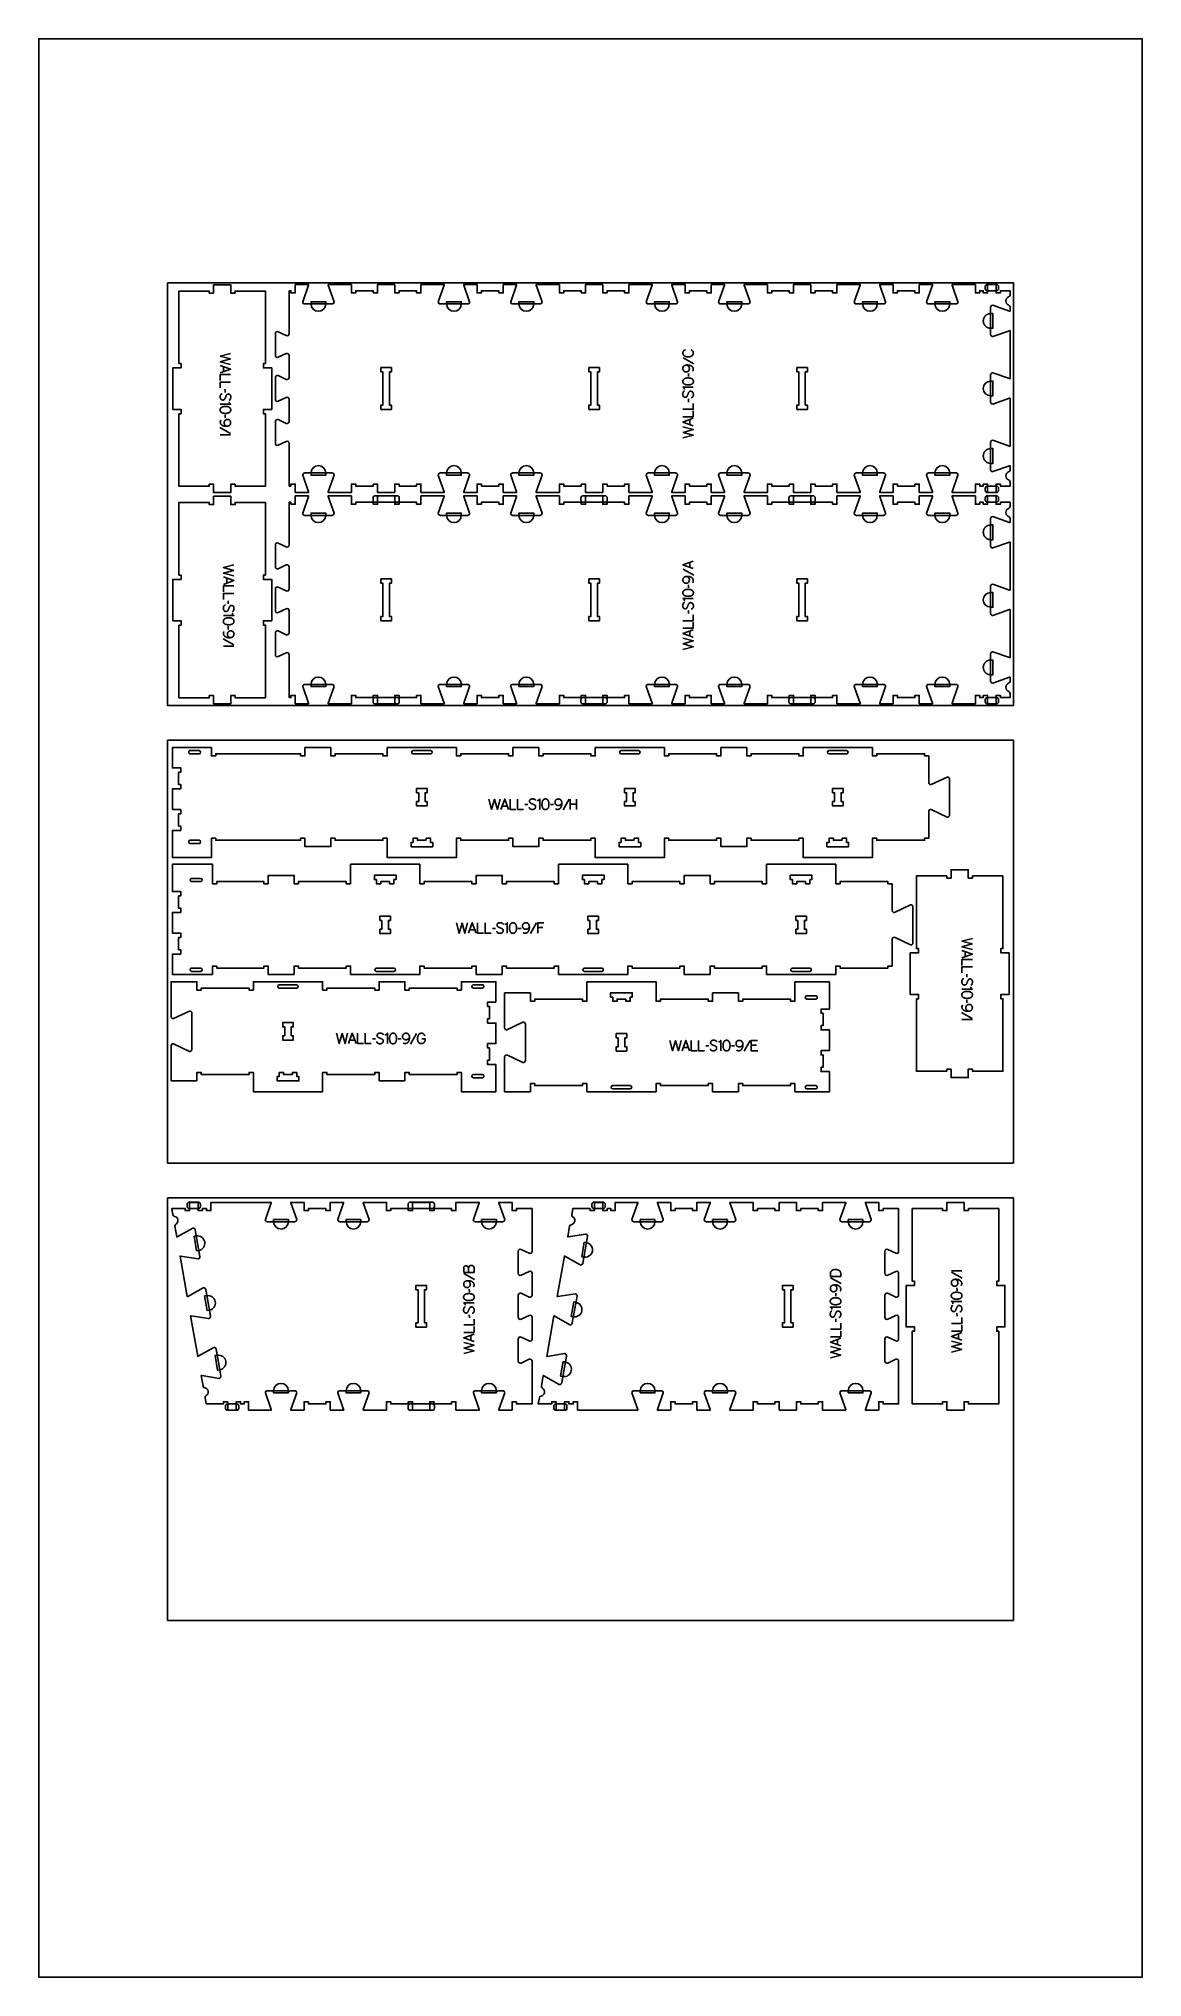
# Model space of a CAD drawing. Extents: x 5216 to 8399, y -10461 to -4867.
import ezdxf

# ---------------------------------------------------------------- set-up
doc = ezdxf.new("R2010")
doc.units = 0
for name, color, linetype in [('0_SHEET_SPRUCEPLY_2440X122', 1, 'CONTINUOUS'), ('1_ANYTOOL_1MMDEEP_LABELS_S', 2, 'CONTINUOUS'), ('3_ANYTOOL_CUTTHROUGH_INSID', 4, 'CONTINUOUS'), ('4_ANYTOOL_CUTTHROUGH_OUTSI', 5, 'CONTINUOUS'), ('5_ANYTOOL_HALF_MILL_9MM_IN', 3, 'CONTINUOUS'), ('DONOTCUT', 18, 'CONTINUOUS')]:
    doc.layers.add(name, color=color, linetype=linetype)

msp = doc.modelspace()

# ---------------------------------------------------------------- linework, layer by layer
at = {"layer": '0_SHEET_SPRUCEPLY_2440X122'}
for points in [[(5587.3, -5571.2), (5587.3, -6791.2), (8027.3, -6791.2), (8027.3, -5571.2)], [(5587.3, -6891.2), (5587.3, -8111.2), (8027.3, -8111.2), (8027.3, -6891.2)], [(5587.3, -8211.2), (5587.3, -9431.2), (8027.3, -9431.2), (8027.3, -8211.2)]]:
    msp.add_lwpolyline(points, close=True, dxfattribs=at)
at = {"layer": '1_ANYTOOL_1MMDEEP_LABELS_S'}
for points in [[(5769.2, -5775), (5739.2, -5782.7), (5768.3, -5791.1), (5739.2, -5799.6), (5769.2, -5807.1)], [(5739.2, -5809.7), (5769.2, -5820.6), (5739.2, -5831.6)], [(5748.7, -5813.2), (5748.7, -5828.1)], [(7081.4, -5764.3), (7081, -5764.4), (7080.6, -5764.6), (7080.2, -5764.8), (7079.8, -5765), (7079.4, -5765.2), (7079.1, -5765.4), (7078.7, -5765.6), (7078.4, -5765.8), (7078.1, -5766.1), (7077.7, -5766.3), (7077.4, -5766.6), (7077.1, -5766.9), (7076.8, -5767.1), (7076.5, -5767.4), (7076.3, -5767.7), (7076, -5768), (7075.9, -5768.2), (7075.7, -5768.4), (7075.6, -5768.5), (7075.5, -5768.7), (7075.4, -5768.8), (7075.3, -5769), (7075.2, -5769.2), (7075.1, -5769.4), (7075, -5769.5), (7074.9, -5769.7), (7074.8, -5769.9), (7074.7, -5770.1), (7074.6, -5770.3), (7074.5, -5770.4), (7074.5, -5770.6), (7074.4, -5770.8), (7074.3, -5771), (7074.3, -5771.2), (7074.2, -5771.4), (7074.2, -5771.6), (7074.1, -5771.8), (7074.1, -5772), (7074, -5772.2), (7074, -5772.4), (7074, -5772.6), (7073.9, -5772.8), (7073.9, -5773), (7073.9, -5773.3), (7073.9, -5773.5), (7073.9, -5773.7), (7073.9, -5773.9), (7073.9, -5774.1), (7073.9, -5774.5), (7073.9, -5774.8), (7073.9, -5775.2), (7073.9, -5775.5), (7074, -5775.8), (7074, -5776.1), (7074.1, -5776.4), (7074.2, -5776.7), (7074.2, -5777), (7074.3, -5777.3), (7074.4, -5777.6), (7074.5, -5777.9), (7074.6, -5778.2), (7074.7, -5778.3), (7074.8, -5778.5), (7074.8, -5778.6), (7074.9, -5778.7), (7075, -5778.9), (7075, -5779), (7075.1, -5779.1), (7075.2, -5779.2), (7075.3, -5779.4), (7075.4, -5779.5), (7075.4, -5779.6), (7075.5, -5779.7), (7075.6, -5779.9), (7075.7, -5780), (7075.9, -5780.2), (7076.1, -5780.5), (7076.3, -5780.7), (7076.5, -5780.9), (7076.7, -5781.1), (7077, -5781.3), (7077.2, -5781.5), (7077.5, -5781.7), (7077.7, -5781.9), (7078, -5782.1), (7078.3, -5782.3), (7078.6, -5782.5), (7079.2, -5782.8), (7079.7, -5783.1), (7080.4, -5783.4), (7081, -5783.7), (7081.6, -5784), (7082.2, -5784.2), (7082.8, -5784.4), (7083.5, -5784.6), (7084.1, -5784.7), (7084.8, -5784.9), (7085.4, -5785), (7086.1, -5785.1), (7086.8, -5785.2), (7087.5, -5785.2), (7088.2, -5785.3), (7088.9, -5785.3), (7089.6, -5785.3), (7090.3, -5785.2), (7090.9, -5785.2), (7091.6, -5785.1), (7092.3, -5785), (7092.9, -5784.9), (7093.6, -5784.7), (7093.9, -5784.7), (7094.3, -5784.6), (7094.6, -5784.5), (7094.9, -5784.4), (7095.2, -5784.3), (7095.5, -5784.2), (7095.8, -5784.1), (7096.2, -5783.9), (7096.8, -5783.7), (7097.4, -5783.4), (7098, -5783.1), (7098.6, -5782.8), (7099.2, -5782.4), (7099.5, -5782.3), (7099.7, -5782.1), (7100, -5781.9), (7100.3, -5781.7), (7100.5, -5781.5), (7100.8, -5781.3), (7101, -5781), (7101.2, -5780.8), (7101.4, -5780.6), (7101.6, -5780.4), (7101.8, -5780.1), (7101.9, -5780), (7102, -5779.9), (7102.1, -5779.8), (7102.2, -5779.6), (7102.3, -5779.5), (7102.4, -5779.4), (7102.5, -5779.3), (7102.5, -5779.1), (7102.6, -5779), (7102.7, -5778.9), (7102.8, -5778.7), (7102.8, -5778.6), (7103, -5778.3), (7103.1, -5778), (7103.2, -5777.7), (7103.3, -5777.4), (7103.4, -5777.1), (7103.5, -5776.8), (7103.6, -5776.5), (7103.6, -5776.2), (7103.7, -5775.9), (7103.8, -5775.5), (7103.8, -5775.2), (7103.8, -5774.9), (7103.8, -5774.5), (7103.9, -5774.2), (7103.9, -5773.8), (7103.9, -5773.4), (7103.8, -5773), (7103.8, -5772.9), (7103.8, -5772.7), (7103.8, -5772.5), (7103.8, -5772.3), (7103.7, -5772.1), (7103.7, -5772), (7103.7, -5771.8), (7103.6, -5771.6), (7103.6, -5771.4), (7103.6, -5771.3), (7103.5, -5771.1), (7103.5, -5770.9), (7103.4, -5770.8), (7103.4, -5770.6), (7103.3, -5770.5), (7103.2, -5770.3), (7103.2, -5770.2), (7103.1, -5770), (7103, -5769.9), (7103, -5769.7), (7102.9, -5769.6), (7102.8, -5769.4), (7102.7, -5769.3), (7102.6, -5769.1), (7102.5, -5769), (7102.4, -5768.8), (7102.3, -5768.7), (7102.2, -5768.6), (7102, -5768.3), (7101.8, -5768), (7101.6, -5767.8), (7101.4, -5767.5), (7101.1, -5767.3), (7100.9, -5767.1), (7100.6, -5766.8), (7100.4, -5766.6), (7100.1, -5766.4), (7099.8, -5766.2), (7099.6, -5765.9), (7099.3, -5765.7), (7099, -5765.5), (7098.7, -5765.3), (7098.4, -5765.2), (7098, -5765)], [(7083.3, -5828.4), (7083, -5828.4), (7082.7, -5828.4), (7082.5, -5828.4), (7082.2, -5828.4), (7081.9, -5828.3), (7081.7, -5828.3), (7081.4, -5828.3), (7081.2, -5828.2), (7081, -5828.2), (7080.7, -5828.1), (7080.5, -5828.1), (7080.3, -5828), (7080, -5827.9), (7079.8, -5827.9), (7079.6, -5827.8), (7079.4, -5827.7), (7079.2, -5827.6), (7079, -5827.5), (7078.7, -5827.4), (7078.5, -5827.3), (7078.3, -5827.2), (7078.2, -5827.1), (7078, -5827), (7077.8, -5826.8), (7077.6, -5826.7), (7077.4, -5826.6), (7077.2, -5826.4), (7077.1, -5826.3), (7076.9, -5826.1), (7076.7, -5826), (7076.6, -5825.8), (7076.4, -5825.6), (7076.2, -5825.5), (7076.1, -5825.3), (7075.9, -5825.1), (7075.8, -5824.9), (7075.7, -5824.7), (7075.5, -5824.5), (7075.4, -5824.4), (7075.3, -5824.2), (7075.2, -5824), (7075.1, -5823.8), (7075, -5823.6), (7074.9, -5823.4), (7074.8, -5823.1), (7074.7, -5822.9), (7074.6, -5822.7), (7074.5, -5822.5), (7074.4, -5822.3), (7074.4, -5822.1), (7074.3, -5821.8), (7074.2, -5821.6), (7074.2, -5821.4), (7074.1, -5821.1), (7074.1, -5820.9), (7074, -5820.7), (7074, -5820.4), (7074, -5820.2), (7073.9, -5819.9), (7073.9, -5819.7), (7073.9, -5819.4), (7073.9, -5819.2), (7073.9, -5818.9), (7073.9, -5818.6), (7073.9, -5818.3), (7073.9, -5818), (7073.9, -5817.6), (7073.9, -5817.3), (7074, -5817), (7074, -5816.7), (7074.1, -5816.4), (7074.1, -5816.1), (7074.2, -5815.8), (7074.2, -5815.5), (7074.3, -5815.2), (7074.4, -5815), (7074.5, -5814.7), (7074.6, -5814.4), (7074.7, -5814.2), (7074.8, -5813.9), (7074.9, -5813.8), (7074.9, -5813.7), (7075, -5813.6), (7075.1, -5813.5), (7075.1, -5813.3), (7075.2, -5813.2), (7075.3, -5813.1), (7075.4, -5813), (7075.4, -5812.9), (7075.5, -5812.8), (7075.6, -5812.7), (7075.7, -5812.6), (7075.8, -5812.5), (7075.8, -5812.4), (7075.9, -5812.3), (7076, -5812.2), (7076.1, -5812.1), (7076.2, -5812), (7076.3, -5811.9), (7076.4, -5811.8), (7076.5, -5811.7), (7076.6, -5811.6), (7076.7, -5811.5), (7076.8, -5811.4), (7077, -5811.3), (7077.2, -5811.1), (7077.5, -5811), (7077.7, -5810.8), (7077.9, -5810.7), (7078.2, -5810.5), (7078.4, -5810.4), (7078.7, -5810.3), (7078.9, -5810.1), (7079.2, -5810), (7079.4, -5809.9), (7079.7, -5809.8), (7079.9, -5809.7), (7080.2, -5809.6), (7080.5, -5809.5), (7080.7, -5809.4), (7081, -5809.3), (7081.3, -5809.2), (7081.5, -5809.1), (7081.8, -5809.1), (7082.4, -5808.9), (7082.9, -5808.8), (7083.5, -5808.7), (7084, -5808.6), (7084.6, -5808.6), (7085.2, -5808.5), (7085.8, -5808.5), (7086.4, -5808.5), (7087.1, -5808.5), (7087.7, -5808.5), (7088.4, -5808.6), (7089.1, -5808.6), (7089.9, -5808.7), (7090.5, -5808.8), (7091.1, -5808.9), (7092.3, -5809.1), (7092.9, -5809.2), (7093.5, -5809.4), (7094.1, -5809.6), (7094.7, -5809.8), (7095, -5809.9), (7095.3, -5810), (7095.6, -5810.1), (7095.8, -5810.2), (7096.1, -5810.3), (7096.4, -5810.4), (7096.6, -5810.6), (7096.9, -5810.7), (7097.2, -5810.8), (7097.4, -5811), (7097.7, -5811.1), (7097.9, -5811.3), (7098.2, -5811.4), (7098.4, -5811.6), (7098.7, -5811.8), (7098.9, -5811.9), (7099.2, -5812.1), (7099.4, -5812.3), (7099.6, -5812.5), (7099.9, -5812.7), (7100.1, -5812.9), (7100.3, -5813.1), (7100.5, -5813.3), (7100.7, -5813.5), (7100.9, -5813.7), (7101.1, -5813.9), (7101.3, -5814.1), (7101.5, -5814.3), (7101.7, -5814.5), (7101.9, -5814.8), (7102, -5815), (7102.2, -5815.2), (7102.3, -5815.5), (7102.5, -5815.7), (7102.6, -5815.9), (7102.7, -5816.2), (7102.9, -5816.4), (7103, -5816.7), (7103.1, -5816.9), (7103.2, -5817.2), (7103.3, -5817.4), (7103.4, -5817.7), (7103.4, -5818), (7103.5, -5818.2), (7103.6, -5818.5), (7103.6, -5818.8), (7103.7, -5819), (7103.7, -5819.3), (7103.8, -5819.6), (7103.8, -5819.9), (7103.8, -5820.2), (7103.9, -5820.5), (7103.9, -5820.8), (7103.9, -5821.1), (7103.9, -5821.4), (7103.8, -5821.8), (7103.8, -5821.9), (7103.8, -5822.1), (7103.8, -5822.3), (7103.8, -5822.4), (7103.7, -5822.6), (7103.7, -5822.8), (7103.7, -5822.9), (7103.7, -5823.1), (7103.6, -5823.3), (7103.6, -5823.4), (7103.5, -5823.6), (7103.5, -5823.7), (7103.4, -5823.9), (7103.4, -5824), (7103.3, -5824.2), (7103.3, -5824.3), (7103.2, -5824.5), (7103.2, -5824.6), (7103.1, -5824.8), (7103, -5824.9), (7103, -5825.1), (7102.9, -5825.2), (7102.8, -5825.4), (7102.7, -5825.5), (7102.6, -5825.6), (7102.5, -5825.8), (7102.5, -5825.9), (7102.4, -5826)], [(7074.3, -5787.9), (7105.1, -5805.1)], [(7085, -5808.5), (7085.4, -5808.7), (7085.7, -5808.8), (7086.1, -5809), (7086.4, -5809.1), (7086.7, -5809.3), (7087.1, -5809.5), (7087.4, -5809.7), (7087.7, -5809.9), (7088, -5810.2), (7088.4, -5810.4), (7088.7, -5810.7), (7089, -5810.9), (7089.3, -5811.2), (7089.6, -5811.5), (7089.9, -5811.8), (7090.2, -5812.1), (7090.3, -5812.3), (7090.5, -5812.4), (7090.6, -5812.6), (7090.7, -5812.8), (7090.8, -5812.9), (7091, -5813.1), (7091.1, -5813.3), (7091.2, -5813.5), (7091.3, -5813.7), (7091.4, -5813.8), (7091.5, -5814), (7091.6, -5814.2), (7091.7, -5814.4), (7091.8, -5814.6), (7091.9, -5814.8), (7091.9, -5815), (7092, -5815.2), (7092.1, -5815.4), (7092.1, -5815.6), (7092.2, -5815.8), (7092.2, -5816.1), (7092.3, -5816.3), (7092.3, -5816.5), (7092.4, -5816.7), (7092.4, -5817), (7092.4, -5817.2), (7092.5, -5817.4), (7092.5, -5817.7), (7092.5, -5817.9), (7092.5, -5818.1), (7092.5, -5818.4), (7092.5, -5818.6), (7092.5, -5818.9), (7092.5, -5819.2), (7092.5, -5819.4), (7092.5, -5819.7), (7092.5, -5819.9), (7092.4, -5820.2), (7092.4, -5820.4), (7092.4, -5820.7), (7092.3, -5820.9), (7092.3, -5821.2), (7092.2, -5821.4), (7092.2, -5821.6), (7092.1, -5821.9), (7092, -5822.1), (7092, -5822.3), (7091.9, -5822.5), (7091.8, -5822.7), (7091.7, -5823), (7091.7, -5823.2), (7091.6, -5823.4), (7091.5, -5823.6), (7091.4, -5823.8), (7091.3, -5824), (7091.1, -5824.2), (7091, -5824.4), (7090.9, -5824.6), (7090.8, -5824.8), (7090.7, -5824.9), (7090.5, -5825.1), (7090.4, -5825.3), (7090.2, -5825.5), (7090.1, -5825.7), (7089.9, -5825.8), (7089.8, -5826), (7089.6, -5826.1), (7089.5, -5826.3), (7089.3, -5826.4), (7089.1, -5826.6), (7088.9, -5826.7), (7088.8, -5826.9), (7088.6, -5827), (7088.4, -5827.1), (7088.2, -5827.2), (7088, -5827.3), (7087.8, -5827.4), (7087.6, -5827.5), (7087.4, -5827.6), (7087.2, -5827.7), (7087, -5827.8), (7086.7, -5827.9), (7086.5, -5827.9), (7086.3, -5828), (7086.1, -5828.1), (7085.8, -5828.1), (7085.6, -5828.2), (7085.3, -5828.2), (7085.1, -5828.3), (7084.8, -5828.3), (7084.6, -5828.3), (7084.3, -5828.4), (7084.1, -5828.4), (7083.8, -5828.4), (7083.5, -5828.4), (7083.3, -5828.4)], [(5769.2, -5835.9), (5739.2, -5835.9), (5739.2, -5853)], [(5769.2, -5857.7), (5739.2, -5857.7), (5739.2, -5874.8)], [(7103.9, -5872.4), (7073.8, -5872.4), (7074, -5872.4), (7074.1, -5872.5), (7074.3, -5872.5), (7074.4, -5872.5), (7074.6, -5872.6), (7074.7, -5872.6), (7074.8, -5872.6), (7075, -5872.7), (7075.1, -5872.7), (7075.2, -5872.8), (7075.3, -5872.8), (7075.3, -5872.9), (7075.4, -5872.9), (7075.4, -5872.9), (7075.5, -5873), (7075.6, -5873), (7075.6, -5873), (7075.7, -5873.1), (7075.7, -5873.1), (7075.8, -5873.1), (7075.8, -5873.2), (7075.9, -5873.2), (7076, -5873.3), (7076, -5873.3), (7076.1, -5873.3), (7076.1, -5873.4), (7076.2, -5873.4), (7076.2, -5873.5), (7076.3, -5873.5), (7076.3, -5873.6), (7076.3, -5873.6), (7076.4, -5873.7), (7076.5, -5873.8), (7076.6, -5873.9), (7076.7, -5874), (7076.7, -5874.1), (7076.8, -5874.2), (7076.9, -5874.4), (7077, -5874.5), (7077, -5874.6), (7077.1, -5874.7), (7077.2, -5874.9), (7077.2, -5875), (7077.3, -5875.3), (7077.5, -5875.6), (7077.6, -5875.9), (7077.7, -5876.2), (7077.7, -5876.4), (7077.8, -5876.7), (7077.9, -5877), (7078, -5877.3), (7078, -5877.6), (7078.1, -5877.8), (7078.1, -5878.1), (7078.1, -5878.4), (7078.2, -5878.6), (7078.2, -5878.9), (7078.2, -5879.1), (7078.2, -5879.4)], [(7090, -5832.7), (7090.1, -5841.5)], [(5764.6, -5909.7), (5764.8, -5909.7), (5764.9, -5909.7), (5765, -5909.7), (5765.1, -5909.7), (5765.1, -5909.7), (5765.2, -5909.7), (5765.3, -5909.7), (5765.4, -5909.7), (5765.5, -5909.6), (5765.6, -5909.6), (5765.7, -5909.6), (5765.7, -5909.6), (5765.8, -5909.6), (5765.9, -5909.5), (5766, -5909.5), (5766.1, -5909.5), (5766.1, -5909.5), (5766.2, -5909.4), (5766.3, -5909.4), (5766.4, -5909.4), (5766.4, -5909.3), (5766.5, -5909.3), (5766.6, -5909.3), (5766.7, -5909.2), (5766.7, -5909.2), (5766.8, -5909.1), (5766.9, -5909.1), (5766.9, -5909), (5767, -5909), (5767.1, -5909), (5767.1, -5908.9), (5767.2, -5908.9), (5767.2, -5908.8), (5767.3, -5908.7), (5767.4, -5908.7), (5767.4, -5908.6), (5767.5, -5908.6), (5767.5, -5908.5), (5767.6, -5908.4), (5767.6, -5908.4), (5767.7, -5908.3), (5767.7, -5908.2), (5767.8, -5908.2), (5767.8, -5908.1), (5767.9, -5908), (5767.9, -5908), (5768, -5907.9), (5768, -5907.8), (5768.1, -5907.7), (5768.1, -5907.6), (5768.2, -5907.6), (5768.2, -5907.4), (5768.3, -5907.2), (5768.4, -5907), (5768.5, -5906.8), (5768.5, -5906.6), (5768.6, -5906.4), (5768.8, -5905.6), (5769, -5904.8), (5769.2, -5904), (5769.3, -5903.3), (5769.3, -5902.9), (5769.4, -5902.5), (5769.4, -5902.1), (5769.5, -5901.8), (5769.5, -5901.4), (5769.5, -5901.1), (5769.5, -5900.7), (5769.5, -5900.3), (5769.5, -5900.1), (5769.5, -5899.9), (5769.5, -5899.8), (5769.5, -5899.6), (5769.5, -5899.4), (5769.5, -5899.2), (5769.4, -5899), (5769.4, -5898.8), (5769.4, -5898.6), (5769.3, -5898.4), (5769.3, -5898.3), (5769.3, -5898.1), (5769.2, -5897.9), (5769.2, -5897.7), (5769.1, -5897.5), (5769.1, -5897.4), (5769, -5897.2), (5769, -5897), (5768.9, -5896.8), (5768.8, -5896.7), (5768.7, -5896.5), (5768.7, -5896.3), (5768.6, -5896.2), (5768.5, -5896), (5768.4, -5895.8), (5768.3, -5895.7), (5768.2, -5895.5), (5768.1, -5895.4), (5768, -5895.2), (5767.9, -5895), (5767.8, -5894.9), (5767.7, -5894.7), (5767.6, -5894.6), (5767.5, -5894.4), (5767.3, -5894.3), (5767.2, -5894.1), (5767.1, -5894), (5767, -5893.9), (5766.8, -5893.8), (5766.7, -5893.6), (5766.6, -5893.5), (5766.4, -5893.4), (5766.3, -5893.3), (5766.1, -5893.2), (5766, -5893.1), (5765.8, -5893), (5765.7, -5892.9), (5765.5, -5892.9), (5765.3, -5892.8), (5765.2, -5892.7), (5765, -5892.6), (5764.8, -5892.6), (5764.6, -5892.5), (5764.5, -5892.5), (5764.3, -5892.4), (5764.1, -5892.4), (5763.9, -5892.4), (5763.7, -5892.3), (5763.5, -5892.3), (5763.3, -5892.3), (5763.1, -5892.3), (5762.9, -5892.2), (5762.7, -5892.2), (5762.5, -5892.2), (5762.3, -5892.2), (5762.1, -5892.2), (5761.9, -5892.3), (5761.7, -5892.3), (5761.5, -5892.3), (5761.3, -5892.3), (5761.1, -5892.4), (5760.9, -5892.4), (5760.7, -5892.5), (5760.5, -5892.5), (5760.3, -5892.6), (5760.2, -5892.6), (5760.1, -5892.7), (5760, -5892.7), (5759.9, -5892.7), (5759.8, -5892.8), (5759.7, -5892.8), (5759.7, -5892.9), (5759.6, -5892.9), (5759.5, -5892.9), (5759.4, -5893), (5759.3, -5893), (5759.3, -5893.1), (5759.2, -5893.1), (5759.1, -5893.2), (5759, -5893.2), (5759, -5893.3), (5758.9, -5893.3), (5758.8, -5893.4), (5758.8, -5893.5), (5758.7, -5893.5), (5758.6, -5893.6), (5758.5, -5893.6), (5758.5, -5893.7), (5758.4, -5893.8), (5758.4, -5893.8), (5758.2, -5894), (5758.1, -5894.1), (5758, -5894.3), (5757.9, -5894.4), (5757.8, -5894.6), (5757.6, -5894.7), (5757.5, -5894.9), (5757.4, -5895.1), (5757, -5895.8), (5756.7, -5896.5), (5756.3, -5897.3), (5755.9, -5898), (5755.6, -5898.8), (5755.3, -5899.6), (5754.9, -5900.4), (5754.6, -5901.2), (5754.3, -5902.1), (5754, -5902.9), (5753.6, -5903.7), (5753.3, -5904.4), (5752.9, -5905.2), (5752.5, -5905.9), (5752.1, -5906.6), (5751.7, -5907.3), (5751.6, -5907.4), (5751.5, -5907.6), (5751.4, -5907.8), (5751.3, -5907.8), (5751.2, -5907.9), (5751.2, -5908), (5751.1, -5908.1), (5751, -5908.1), (5751, -5908.2), (5750.9, -5908.3), (5750.9, -5908.3), (5750.8, -5908.4), (5750.7, -5908.4), (5750.6, -5908.5), (5750.6, -5908.6), (5750.5, -5908.6), (5750.4, -5908.7), (5750.4, -5908.7), (5750.3, -5908.8), (5750.2, -5908.8), (5750.1, -5908.9), (5750.1, -5908.9), (5750, -5909), (5749.9, -5909), (5749.8, -5909.1), (5749.7, -5909.1), (5749.6, -5909.2), (5749.6, -5909.2), (5749.5, -5909.2), (5749.4, -5909.3), (5749.3, -5909.3), (5749.2, -5909.3), (5749.1, -5909.4), (5749, -5909.4), (5749, -5909.4), (5748.9, -5909.5), (5748.8, -5909.5), (5748.6, -5909.5), (5748.4, -5909.6), (5748.2, -5909.6), (5748, -5909.6), (5747.8, -5909.7), (5747.6, -5909.7), (5747.4, -5909.7), (5747.2, -5909.7), (5746.9, -5909.7), (5746.7, -5909.7), (5746.5, -5909.7), (5746.3, -5909.7), (5746, -5909.7), (5745.8, -5909.6), (5745.6, -5909.6), (5745.4, -5909.6), (5745.1, -5909.5), (5744.9, -5909.5), (5744.7, -5909.4), (5744.5, -5909.4), (5744.3, -5909.3), (5744.1, -5909.2), (5743.9, -5909.2), (5743.7, -5909.1), (5743.5, -5909), (5743.4, -5908.9), (5743.2, -5908.8), (5743, -5908.7), (5742.8, -5908.6), (5742.7, -5908.5), (5742.5, -5908.4), (5742.3, -5908.3), (5742.2, -5908.2), (5742, -5908.1), (5741.9, -5907.9), (5741.7, -5907.8), (5741.6, -5907.6), (5741.5, -5907.5), (5741.3, -5907.3), (5741.2, -5907.2), (5741.1, -5907), (5740.9, -5906.9), (5740.8, -5906.7), (5740.7, -5906.5), (5740.5, -5906.1), (5740.3, -5905.8), (5740.1, -5905.4), (5739.9, -5905), (5739.7, -5904.7), (5739.6, -5904.3), (5739.5, -5904.1), (5739.5, -5903.9), (5739.4, -5903.7), (5739.3, -5903.5), (5739.3, -5903.3), (5739.2, -5903.1), (5739.2, -5902.9), (5739.1, -5902.7), (5739.1, -5902.5), (5739, -5902.3), (5739, -5902.1), (5739, -5901.9), (5738.9, -5901.7), (5738.9, -5901.5), (5738.9, -5901.1), (5738.9, -5900.7), (5738.8, -5900.3), (5738.8, -5899.9), (5738.9, -5899.5), (5738.9, -5899.1), (5738.9, -5898.7), (5739, -5898.3), (5739, -5897.9), (5739.1, -5897.5), (5739.2, -5897.1), (5739.3, -5896.8), (5739.4, -5896.4), (5739.6, -5896), (5739.7, -5895.7), (5739.8, -5895.3), (5740, -5894.9), (5740.2, -5894.6), (5740.4, -5894.3), (5740.5, -5894.1), (5740.6, -5893.9), (5740.7, -5893.8), (5740.8, -5893.6), (5740.9, -5893.5), (5741, -5893.3), (5741.1, -5893.2), (5741.3, -5893.1), (5741.4, -5892.9), (5741.5, -5892.8), (5741.7, -5892.7), (5741.8, -5892.6), (5741.9, -5892.5), (5741.9, -5892.5), (5742, -5892.4), (5742.1, -5892.4), (5742.1, -5892.3), (5742.2, -5892.3), (5742.3, -5892.2), (5742.3, -5892.2), (5742.4, -5892.2), (5742.5, -5892.1), (5742.6, -5892.1), (5742.6, -5892), (5742.7, -5892), (5742.8, -5892), (5742.9, -5891.9), (5743, -5891.9), (5743, -5891.9), (5743.1, -5891.8), (5743.2, -5891.8), (5743.3, -5891.8), (5743.4, -5891.7), (5743.6, -5891.7), (5743.8, -5891.6), (5744, -5891.6), (5744.1, -5891.6), (5744.3, -5891.6), (5744.5, -5891.5), (5744.7, -5891.5), (5744.9, -5891.5), (5745.1, -5891.5)], [(5739.2, -5921.6), (5769.2, -5921.6), (5769.1, -5921.6), (5768.9, -5921.5), (5768.8, -5921.5), (5768.6, -5921.5), (5768.5, -5921.5), (5768.4, -5921.4), (5768.2, -5921.4), (5768.1, -5921.3), (5768, -5921.3), (5767.8, -5921.2), (5767.8, -5921.2), (5767.7, -5921.2), (5767.7, -5921.1), (5767.6, -5921.1), (5767.5, -5921.1), (5767.5, -5921), (5767.4, -5921), (5767.4, -5920.9), (5767.3, -5920.9), (5767.3, -5920.9), (5767.2, -5920.8), (5767.2, -5920.8), (5767.1, -5920.7), (5767, -5920.7), (5767, -5920.7), (5766.9, -5920.6), (5766.9, -5920.6), (5766.8, -5920.5), (5766.8, -5920.5), (5766.8, -5920.4), (5766.7, -5920.4), (5766.7, -5920.3), (5766.6, -5920.2), (5766.5, -5920.1), (5766.4, -5920), (5766.3, -5919.9), (5766.2, -5919.8), (5766.2, -5919.7), (5766.1, -5919.5), (5766, -5919.4), (5765.9, -5919.3), (5765.9, -5919.1), (5765.8, -5919), (5765.7, -5918.7), (5765.6, -5918.4), (5765.5, -5918.1), (5765.4, -5917.8), (5765.3, -5917.6), (5765.2, -5917.3), (5765.2, -5917), (5765.1, -5916.7), (5765, -5916.5), (5765, -5916.2), (5764.9, -5915.9), (5764.9, -5915.7), (5764.9, -5915.4), (5764.9, -5915.1), (5764.9, -5914.9), (5764.9, -5914.6)], [(5753.1, -5887.5), (5753, -5878.7)], [(7078.5, -5884.3), (7078.3, -5884.3), (7078.2, -5884.3), (7078.1, -5884.3), (7078, -5884.3), (7077.9, -5884.3), (7077.8, -5884.3), (7077.7, -5884.3), (7077.6, -5884.4), (7077.6, -5884.4), (7077.5, -5884.4), (7077.4, -5884.4), (7077.3, -5884.4), (7077.2, -5884.4), (7077.1, -5884.5), (7077.1, -5884.5), (7077, -5884.5), (7076.9, -5884.5), (7076.8, -5884.6), (7076.8, -5884.6), (7076.7, -5884.6), (7076.6, -5884.7), (7076.5, -5884.7), (7076.5, -5884.7), (7076.4, -5884.8), (7076.3, -5884.8), (7076.3, -5884.9), (7076.2, -5884.9), (7076.1, -5885), (7076.1, -5885), (7076, -5885.1), (7075.9, -5885.1), (7075.9, -5885.2), (7075.8, -5885.2), (7075.8, -5885.3), (7075.7, -5885.3), (7075.6, -5885.4), (7075.6, -5885.4), (7075.5, -5885.5), (7075.5, -5885.6), (7075.4, -5885.6), (7075.4, -5885.7), (7075.3, -5885.8), (7075.3, -5885.8), (7075.2, -5885.9), (7075.2, -5886), (7075.1, -5886.1), (7075.1, -5886.1), (7075, -5886.2), (7075, -5886.3), (7074.9, -5886.4), (7074.9, -5886.4), (7074.8, -5886.6), (7074.7, -5886.8), (7074.7, -5887), (7074.6, -5887.2), (7074.5, -5887.4), (7074.5, -5887.6), (7074.2, -5888.4), (7074.1, -5889.2), (7073.9, -5890), (7073.8, -5890.7), (7073.7, -5891.1), (7073.7, -5891.5), (7073.6, -5891.9), (7073.6, -5892.2), (7073.6, -5892.6), (7073.5, -5893), (7073.5, -5893.3), (7073.5, -5893.7), (7073.5, -5893.9), (7073.5, -5894.1), (7073.5, -5894.3), (7073.6, -5894.4), (7073.6, -5894.6), (7073.6, -5894.8), (7073.6, -5895), (7073.6, -5895.2), (7073.7, -5895.4), (7073.7, -5895.6), (7073.7, -5895.7), (7073.8, -5895.9), (7073.8, -5896.1), (7073.9, -5896.3), (7073.9, -5896.5), (7074, -5896.6), (7074, -5896.8), (7074.1, -5897), (7074.2, -5897.2), (7074.2, -5897.3), (7074.3, -5897.5), (7074.4, -5897.7), (7074.5, -5897.8), (7074.5, -5898), (7074.6, -5898.2), (7074.7, -5898.3), (7074.8, -5898.5), (7074.9, -5898.7), (7075, -5898.8), (7075.1, -5899), (7075.2, -5899.1), (7075.3, -5899.3), (7075.5, -5899.4), (7075.6, -5899.6), (7075.7, -5899.7), (7075.8, -5899.9), (7076, -5900), (7076.1, -5900.1), (7076.2, -5900.3), (7076.4, -5900.4), (7076.5, -5900.5), (7076.6, -5900.6), (7076.8, -5900.7), (7076.9, -5900.8), (7077.1, -5900.9), (7077.2, -5901), (7077.4, -5901.1), (7077.6, -5901.1), (7077.7, -5901.2), (7077.9, -5901.3), (7078.1, -5901.4), (7078.2, -5901.4), (7078.4, -5901.5), (7078.6, -5901.5), (7078.8, -5901.6), (7079, -5901.6), (7079.1, -5901.7), (7079.3, -5901.7), (7079.5, -5901.7), (7079.7, -5901.7), (7079.9, -5901.7), (7080.1, -5901.8), (7080.3, -5901.8), (7080.6, -5901.8), (7080.8, -5901.8), (7081, -5901.8), (7081.2, -5901.7), (7081.4, -5901.7), (7081.6, -5901.7), (7081.8, -5901.7), (7082, -5901.6), (7082.2, -5901.6), (7082.4, -5901.5), (7082.5, -5901.5), (7082.7, -5901.4), (7082.9, -5901.4), (7083, -5901.3), (7083.1, -5901.3), (7083.1, -5901.3), (7083.2, -5901.2), (7083.3, -5901.2), (7083.4, -5901.1), (7083.5, -5901.1), (7083.6, -5901.1), (7083.6, -5901), (7083.7, -5901), (7083.8, -5900.9), (7083.9, -5900.9), (7083.9, -5900.8), (7084, -5900.8), (7084.1, -5900.7), (7084.2, -5900.7), (7084.2, -5900.6), (7084.3, -5900.6), (7084.4, -5900.5), (7084.4, -5900.4), (7084.5, -5900.4), (7084.6, -5900.3), (7084.6, -5900.2), (7084.7, -5900.2), (7084.8, -5900), (7084.9, -5899.9), (7085.1, -5899.8), (7085.2, -5899.6), (7085.3, -5899.4), (7085.4, -5899.3), (7085.5, -5899.1), (7085.6, -5898.9), (7086, -5898.2), (7086.4, -5897.5), (7086.7, -5896.7), (7087.1, -5896), (7087.4, -5895.2), (7087.8, -5894.4), (7088.1, -5893.6), (7088.4, -5892.8), (7088.7, -5891.9), (7089.1, -5891.1), (7089.4, -5890.4), (7089.8, -5889.6), (7090.1, -5888.8), (7090.5, -5888.1), (7090.9, -5887.4), (7091.4, -5886.7), (7091.5, -5886.6), (7091.6, -5886.4), (7091.7, -5886.2), (7091.8, -5886.2), (7091.8, -5886.1), (7091.9, -5886), (7091.9, -5886), (7092, -5885.9), (7092.1, -5885.8), (7092.1, -5885.8), (7092.2, -5885.7), (7092.3, -5885.6), (7092.3, -5885.6), (7092.4, -5885.5), (7092.5, -5885.4), (7092.5, -5885.4), (7092.6, -5885.3), (7092.7, -5885.3), (7092.8, -5885.2), (7092.8, -5885.2), (7092.9, -5885.1), (7093, -5885.1), (7093.1, -5885), (7093.2, -5885), (7093.2, -5884.9), (7093.3, -5884.9), (7093.4, -5884.9), (7093.5, -5884.8), (7093.6, -5884.8), (7093.7, -5884.7), (7093.7, -5884.7), (7093.8, -5884.7), (7093.9, -5884.6), (7094, -5884.6), (7094.1, -5884.6), (7094.2, -5884.6), (7094.3, -5884.5), (7094.5, -5884.5), (7094.7, -5884.4), (7094.9, -5884.4), (7095.1, -5884.4), (7095.3, -5884.3), (7095.5, -5884.3), (7095.7, -5884.3), (7095.9, -5884.3), (7096.1, -5884.3), (7096.3, -5884.3), (7096.6, -5884.3), (7096.8, -5884.3), (7097, -5884.4), (7097.3, -5884.4), (7097.5, -5884.4), (7097.7, -5884.4), (7097.9, -5884.5), (7098.1, -5884.5), (7098.3, -5884.6), (7098.5, -5884.6), (7098.7, -5884.7), (7098.9, -5884.8), (7099.1, -5884.8), (7099.3, -5884.9), (7099.5, -5885), (7099.7, -5885.1), (7099.9, -5885.2), (7100, -5885.3), (7100.2, -5885.4), (7100.4, -5885.5), (7100.6, -5885.6), (7100.7, -5885.7), (7100.9, -5885.8), (7101, -5886), (7101.2, -5886.1), (7101.3, -5886.2), (7101.5, -5886.4), (7101.6, -5886.5), (7101.7, -5886.7), (7101.9, -5886.8), (7102, -5887), (7102.1, -5887.2), (7102.2, -5887.3), (7102.3, -5887.5), (7102.6, -5887.9), (7102.8, -5888.2), (7103, -5888.6), (7103.1, -5889), (7103.3, -5889.3), (7103.5, -5889.7), (7103.5, -5889.9), (7103.6, -5890.1), (7103.7, -5890.3), (7103.7, -5890.5), (7103.8, -5890.7), (7103.8, -5890.9), (7103.9, -5891.1), (7103.9, -5891.3), (7104, -5891.5), (7104, -5891.7), (7104, -5891.9), (7104.1, -5892.1), (7104.1, -5892.3), (7104.1, -5892.5), (7104.2, -5892.9), (7104.2, -5893.3), (7104.2, -5893.7), (7104.2, -5894.1), (7104.2, -5894.5), (7104.2, -5894.9), (7104.1, -5895.3), (7104.1, -5895.7), (7104, -5896.1), (7103.9, -5896.5), (7103.8, -5896.9), (7103.7, -5897.2), (7103.6, -5897.6), (7103.5, -5898), (7103.4, -5898.3), (7103.2, -5898.7), (7103, -5899.1), (7102.9, -5899.4), (7102.7, -5899.8), (7102.6, -5899.9), (7102.5, -5900.1), (7102.4, -5900.2), (7102.2, -5900.4), (7102.1, -5900.5), (7102, -5900.7), (7101.9, -5900.8), (7101.8, -5901), (7101.7, -5901.1), (7101.5, -5901.2), (7101.4, -5901.3), (7101.3, -5901.4), (7101.2, -5901.5), (7101.1, -5901.5), (7101.1, -5901.6), (7101, -5901.6), (7100.9, -5901.7), (7100.9, -5901.7), (7100.8, -5901.8), (7100.7, -5901.8), (7100.6, -5901.9), (7100.6, -5901.9), (7100.5, -5901.9), (7100.4, -5902), (7100.3, -5902), (7100.3, -5902), (7100.2, -5902.1), (7100.1, -5902.1), (7100, -5902.1), (7099.9, -5902.2), (7099.9, -5902.2), (7099.8, -5902.2), (7099.6, -5902.3), (7099.4, -5902.3), (7099.3, -5902.4), (7099.1, -5902.4), (7098.9, -5902.4), (7098.7, -5902.5), (7098.6, -5902.5), (7098.4, -5902.5), (7098.2, -5902.5), (7098, -5902.5)], [(7073.9, -5936.3), (7103.9, -5936.3), (7103.9, -5919.2)], [(7090, -5906.5), (7090.1, -5915.3)], [(5759.8, -5965.6), (5760.1, -5965.6), (5760.3, -5965.6), (5760.6, -5965.6), (5760.9, -5965.7), (5761.1, -5965.7), (5761.4, -5965.7), (5761.6, -5965.7), (5761.8, -5965.8), (5762.1, -5965.8), (5762.3, -5965.9), (5762.6, -5965.9), (5762.8, -5966), (5763, -5966.1), (5763.2, -5966.1), (5763.5, -5966.2), (5763.7, -5966.3), (5763.9, -5966.4), (5764.1, -5966.5), (5764.3, -5966.6), (5764.5, -5966.7), (5764.7, -5966.8), (5764.9, -5966.9), (5765.1, -5967), (5765.3, -5967.2), (5765.5, -5967.3), (5765.6, -5967.4), (5765.8, -5967.6), (5766, -5967.7), (5766.2, -5967.9), (5766.3, -5968), (5766.5, -5968.2), (5766.7, -5968.4), (5766.8, -5968.5), (5767, -5968.7), (5767.1, -5968.9), (5767.2, -5969.1), (5767.4, -5969.3), (5767.5, -5969.5), (5767.6, -5969.7), (5767.8, -5969.8), (5767.9, -5970), (5768, -5970.2), (5768.1, -5970.4), (5768.2, -5970.7), (5768.3, -5970.9), (5768.4, -5971.1), (5768.5, -5971.3), (5768.6, -5971.5), (5768.6, -5971.7), (5768.7, -5972), (5768.8, -5972.2), (5768.8, -5972.4), (5768.9, -5972.6), (5768.9, -5972.9), (5769, -5973.1), (5769, -5973.4), (5769.1, -5973.6), (5769.1, -5973.8), (5769.1, -5974.1), (5769.1, -5974.3), (5769.2, -5974.6), (5769.2, -5974.9), (5769.2, -5975.1), (5769.2, -5975.4), (5769.2, -5975.7), (5769.2, -5976.1), (5769.1, -5976.4), (5769.1, -5976.7), (5769.1, -5977), (5769, -5977.3), (5769, -5977.6), (5768.9, -5977.9), (5768.9, -5978.2), (5768.8, -5978.5), (5768.7, -5978.8), (5768.6, -5979.1), (5768.6, -5979.3), (5768.4, -5979.6), (5768.3, -5979.8), (5768.2, -5980.1), (5768.2, -5980.2), (5768.1, -5980.3), (5768, -5980.4), (5768, -5980.6), (5767.9, -5980.7), (5767.8, -5980.8), (5767.8, -5980.9), (5767.7, -5981), (5767.6, -5981.1), (5767.5, -5981.2), (5767.5, -5981.3), (5767.4, -5981.4), (5767.3, -5981.5), (5767.2, -5981.6), (5767.1, -5981.7), (5767, -5981.8), (5766.9, -5981.9), (5766.8, -5982), (5766.7, -5982.1), (5766.7, -5982.2), (5766.6, -5982.3), (5766.5, -5982.4), (5766.4, -5982.5), (5766.2, -5982.6), (5766, -5982.7), (5765.8, -5982.9), (5765.6, -5983.1), (5765.3, -5983.2), (5765.1, -5983.3), (5764.9, -5983.5), (5764.6, -5983.6), (5764.4, -5983.7), (5764.1, -5983.9), (5763.9, -5984), (5763.6, -5984.1), (5763.4, -5984.2), (5763.1, -5984.3), (5762.8, -5984.4), (5762.6, -5984.5), (5762.3, -5984.6), (5762.1, -5984.7), (5761.8, -5984.8), (5761.5, -5984.9), (5761.2, -5985), (5760.7, -5985.1), (5760.1, -5985.2), (5759.6, -5985.3), (5759, -5985.4), (5758.4, -5985.5), (5757.8, -5985.5), (5757.2, -5985.5), (5756.6, -5985.5), (5756, -5985.5), (5755.3, -5985.5), (5754.6, -5985.5), (5753.9, -5985.4), (5753.2, -5985.3), (5752.5, -5985.2), (5751.9, -5985.1), (5750.7, -5984.9), (5750.1, -5984.8), (5749.5, -5984.6), (5748.9, -5984.4), (5748.3, -5984.3), (5748.1, -5984.2), (5747.8, -5984), (5747.5, -5983.9), (5747.2, -5983.8), (5746.9, -5983.7), (5746.7, -5983.6), (5746.4, -5983.4), (5746.1, -5983.3), (5745.9, -5983.2), (5745.6, -5983), (5745.4, -5982.9), (5745.1, -5982.7), (5744.9, -5982.6), (5744.6, -5982.4), (5744.4, -5982.2), (5744.1, -5982.1), (5743.9, -5981.9), (5743.7, -5981.7), (5743.4, -5981.5), (5743.2, -5981.3), (5743, -5981.2), (5742.7, -5981), (5742.5, -5980.7), (5742.3, -5980.5), (5742.1, -5980.3), (5741.9, -5980.1), (5741.7, -5979.9), (5741.5, -5979.7), (5741.4, -5979.5), (5741.2, -5979.2), (5741, -5979), (5740.9, -5978.8), (5740.7, -5978.6), (5740.6, -5978.3), (5740.4, -5978.1), (5740.3, -5977.8), (5740.2, -5977.6), (5740.1, -5977.3), (5740, -5977.1), (5739.9, -5976.8), (5739.8, -5976.6), (5739.7, -5976.3), (5739.6, -5976), (5739.5, -5975.8), (5739.5, -5975.5), (5739.4, -5975.2), (5739.4, -5975), (5739.3, -5974.7), (5739.3, -5974.4), (5739.2, -5974.1), (5739.2, -5973.8), (5739.2, -5973.5), (5739.2, -5973.2), (5739.2, -5972.9), (5739.2, -5972.6), (5739.2, -5972.2), (5739.2, -5972.1), (5739.2, -5971.9), (5739.3, -5971.7), (5739.3, -5971.6), (5739.3, -5971.4), (5739.3, -5971.2), (5739.4, -5971.1), (5739.4, -5970.9), (5739.4, -5970.8), (5739.5, -5970.6), (5739.5, -5970.4), (5739.6, -5970.3), (5739.6, -5970.1), (5739.7, -5970), (5739.7, -5969.8), (5739.8, -5969.7), (5739.8, -5969.5), (5739.9, -5969.4), (5740, -5969.2), (5740, -5969.1), (5740.1, -5968.9), (5740.2, -5968.8), (5740.3, -5968.7), (5740.3, -5968.5), (5740.4, -5968.4), (5740.5, -5968.2), (5740.6, -5968.1), (5740.7, -5968)], [(5758, -5985.5), (5757.7, -5985.4), (5757.3, -5985.2), (5757, -5985), (5756.7, -5984.9), (5756.3, -5984.7), (5756, -5984.5), (5755.7, -5984.3), (5755.3, -5984.1), (5755, -5983.8), (5754.7, -5983.6), (5754.4, -5983.3), (5754.1, -5983.1), (5753.8, -5982.8), (5753.5, -5982.5), (5753.2, -5982.2), (5752.9, -5981.9), (5752.7, -5981.7), (5752.6, -5981.6), (5752.5, -5981.4), (5752.3, -5981.2), (5752.2, -5981.1), (5752.1, -5980.9), (5752, -5980.7), (5751.9, -5980.5), (5751.7, -5980.4), (5751.6, -5980.2), (5751.5, -5980), (5751.5, -5979.8), (5751.4, -5979.6), (5751.3, -5979.4), (5751.2, -5979.2), (5751.1, -5979), (5751.1, -5978.8), (5751, -5978.6), (5750.9, -5978.4), (5750.9, -5978.2), (5750.8, -5977.9), (5750.8, -5977.7), (5750.7, -5977.5), (5750.7, -5977.3), (5750.7, -5977.1), (5750.6, -5976.8), (5750.6, -5976.6), (5750.6, -5976.4), (5750.6, -5976.1), (5750.5, -5975.9), (5750.5, -5975.6), (5750.5, -5975.4), (5750.5, -5975.1), (5750.5, -5974.9), (5750.6, -5974.6), (5750.6, -5974.3), (5750.6, -5974.1), (5750.6, -5973.8), (5750.7, -5973.6), (5750.7, -5973.3), (5750.7, -5973.1), (5750.8, -5972.9), (5750.8, -5972.6), (5750.9, -5972.4), (5750.9, -5972.2), (5751, -5971.9), (5751.1, -5971.7), (5751.1, -5971.5), (5751.2, -5971.3), (5751.3, -5971), (5751.4, -5970.8), (5751.5, -5970.6), (5751.6, -5970.4), (5751.7, -5970.2), (5751.8, -5970), (5751.9, -5969.8), (5752, -5969.6), (5752.1, -5969.4), (5752.3, -5969.2), (5752.4, -5969.1), (5752.5, -5968.9), (5752.7, -5968.7), (5752.8, -5968.5), (5753, -5968.4), (5753.1, -5968.2), (5753.3, -5968), (5753.4, -5967.9), (5753.6, -5967.7), (5753.8, -5967.6), (5753.9, -5967.4), (5754.1, -5967.3), (5754.3, -5967.2), (5754.5, -5967), (5754.7, -5966.9), (5754.9, -5966.8), (5755.1, -5966.7), (5755.3, -5966.6), (5755.5, -5966.5), (5755.7, -5966.4), (5755.9, -5966.3), (5756.1, -5966.2), (5756.3, -5966.1), (5756.5, -5966.1), (5756.8, -5966), (5757, -5965.9), (5757.2, -5965.9), (5757.5, -5965.8), (5757.7, -5965.8), (5758, -5965.7), (5758.2, -5965.7), (5758.5, -5965.7), (5758.7, -5965.7), (5759, -5965.6), (5759.3, -5965.6), (5759.5, -5965.6), (5759.8, -5965.6)], [(5753.1, -5961.3), (5753, -5952.5)], [(7073.9, -5958.1), (7103.9, -5958.1), (7103.9, -5941)], [(7103.9, -5984.3), (7073.9, -5973.4), (7103.9, -5962.4)], [(7094.3, -5980.8), (7094.3, -5965.9)], [(5768.7, -6006.1), (5737.9, -5988.9)], [(5769.2, -6009.6), (5739.2, -6009.6)], [(7073.9, -6019), (7103.9, -6011.3), (7074.8, -6002.9), (7103.9, -5994.4), (7073.9, -5986.9)], [(7103.9, -6396.2), (7073.9, -6385.3), (7103.9, -6374.3)], [(5778.5, -6385), (5748.5, -6392.7), (5777.6, -6401.1), (5748.5, -6409.6), (5778.5, -6417.1)], [(5748.5, -6419.7), (5778.5, -6430.6), (5748.5, -6441.6)], [(5758, -6423.2), (5758, -6438.1)], [(7083.3, -6438.4), (7083, -6438.4), (7082.7, -6438.4), (7082.5, -6438.4), (7082.2, -6438.4), (7082, -6438.4), (7081.7, -6438.3), (7081.5, -6438.3), (7081.2, -6438.2), (7081, -6438.2), (7080.7, -6438.2), (7080.5, -6438.1), (7080.3, -6438), (7080.1, -6438), (7079.8, -6437.9), (7079.6, -6437.8), (7079.4, -6437.7), (7079.2, -6437.6), (7079, -6437.5), (7078.8, -6437.4), (7078.6, -6437.3), (7078.4, -6437.2), (7078.2, -6437.1), (7078, -6437), (7077.8, -6436.9), (7077.6, -6436.7), (7077.4, -6436.6), (7077.3, -6436.5), (7077.1, -6436.3), (7076.9, -6436.2), (7076.7, -6436), (7076.6, -6435.8), (7076.4, -6435.7), (7076.3, -6435.5), (7076.1, -6435.3), (7076, -6435.1), (7075.8, -6434.9), (7075.7, -6434.8), (7075.6, -6434.6), (7075.4, -6434.4), (7075.3, -6434.2), (7075.2, -6434), (7075.1, -6433.8), (7075, -6433.6), (7074.9, -6433.4), (7074.8, -6433.2), (7074.7, -6433), (7074.6, -6432.7), (7074.5, -6432.5), (7074.4, -6432.3), (7074.4, -6432.1), (7074.3, -6431.9), (7074.2, -6431.6), (7074.2, -6431.4), (7074.1, -6431.2), (7074.1, -6430.9), (7074, -6430.7), (7074, -6430.4), (7074, -6430.2), (7074, -6429.9), (7073.9, -6429.7), (7073.9, -6429.4), (7073.9, -6429.2), (7073.9, -6428.9), (7073.9, -6428.6), (7073.9, -6428.3), (7073.9, -6428), (7073.9, -6427.6), (7073.9, -6427.3), (7074, -6427), (7074, -6426.7), (7074.1, -6426.4), (7074.1, -6426.1), (7074.2, -6425.8), (7074.3, -6425.5), (7074.3, -6425.3), (7074.4, -6425), (7074.5, -6424.7), (7074.6, -6424.5), (7074.7, -6424.2), (7074.8, -6424), (7074.9, -6423.8), (7075, -6423.7), (7075, -6423.6), (7075.1, -6423.5), (7075.2, -6423.4), (7075.2, -6423.2), (7075.3, -6423.1), (7075.4, -6423), (7075.5, -6422.9), (7075.5, -6422.8), (7075.6, -6422.7), (7075.7, -6422.6), (7075.8, -6422.5), (7075.9, -6422.4), (7076, -6422.3), (7076, -6422.2), (7076.1, -6422.1), (7076.2, -6422), (7076.3, -6421.9), (7076.4, -6421.8), (7076.5, -6421.7), (7076.6, -6421.6), (7076.7, -6421.5), (7076.8, -6421.5), (7077, -6421.3), (7077.3, -6421.1), (7077.5, -6421), (7077.7, -6420.8), (7078, -6420.7), (7078.2, -6420.5), (7078.5, -6420.4), (7078.7, -6420.3), (7078.9, -6420.2), (7079.2, -6420), (7079.5, -6419.9), (7079.7, -6419.8), (7080, -6419.7), (7080.2, -6419.6), (7080.5, -6419.5), (7080.7, -6419.4), (7081, -6419.3), (7081.3, -6419.2), (7081.6, -6419.2), (7081.8, -6419.1), (7082.4, -6418.9), (7082.9, -6418.8), (7083.5, -6418.7), (7084.1, -6418.6), (7084.7, -6418.6), (7085.2, -6418.5), (7085.8, -6418.5), (7086.4, -6418.5), (7087.1, -6418.5), (7087.7, -6418.5), (7088.4, -6418.6), (7089.2, -6418.6), (7089.9, -6418.7), (7090.5, -6418.8), (7091.2, -6418.9), (7092.3, -6419.1), (7093, -6419.3), (7093.6, -6419.4), (7094.2, -6419.6), (7094.7, -6419.8), (7095, -6419.9), (7095.3, -6420), (7095.6, -6420.1), (7095.9, -6420.2), (7096.1, -6420.3), (7096.4, -6420.5), (7096.7, -6420.6), (7096.9, -6420.7), (7097.2, -6420.9), (7097.5, -6421), (7097.7, -6421.1), (7098, -6421.3), (7098.2, -6421.5), (7098.5, -6421.6), (7098.7, -6421.8), (7098.9, -6422), (7099.2, -6422.1), (7099.4, -6422.3), (7099.7, -6422.5), (7099.9, -6422.7), (7100.1, -6422.9), (7100.3, -6423.1), (7100.6, -6423.3), (7100.8, -6423.5), (7101, -6423.7), (7101.2, -6423.9), (7101.4, -6424.1), (7101.5, -6424.3), (7101.7, -6424.6), (7101.9, -6424.8), (7102.1, -6425), (7102.2, -6425.2), (7102.4, -6425.5), (7102.5, -6425.7), (7102.6, -6426), (7102.8, -6426.2), (7102.9, -6426.4), (7103, -6426.7), (7103.1, -6426.9), (7103.2, -6427.2), (7103.3, -6427.5), (7103.4, -6427.7), (7103.5, -6428), (7103.5, -6428.2), (7103.6, -6428.5), (7103.7, -6428.8), (7103.7, -6429.1), (7103.8, -6429.3), (7103.8, -6429.6), (7103.8, -6429.9), (7103.9, -6430.2), (7103.9, -6430.5), (7103.9, -6430.8), (7103.9, -6431.1), (7103.9, -6431.4), (7103.9, -6431.8), (7103.9, -6432), (7103.8, -6432.1), (7103.8, -6432.3), (7103.8, -6432.5), (7103.8, -6432.6), (7103.7, -6432.8), (7103.7, -6433), (7103.7, -6433.1), (7103.6, -6433.3), (7103.6, -6433.4), (7103.6, -6433.6), (7103.5, -6433.7), (7103.5, -6433.9), (7103.4, -6434.1), (7103.4, -6434.2), (7103.3, -6434.4), (7103.2, -6434.5), (7103.2, -6434.7), (7103.1, -6434.8), (7103, -6434.9), (7103, -6435.1), (7102.9, -6435.2), (7102.8, -6435.4), (7102.7, -6435.5), (7102.7, -6435.7), (7102.6, -6435.8), (7102.5, -6435.9), (7102.4, -6436.1)], [(7074.4, -6397.9), (7105.1, -6415.1)], [(7085, -6418.5), (7085.4, -6418.7), (7085.7, -6418.8), (7086.1, -6419), (7086.4, -6419.2), (7086.8, -6419.3), (7087.1, -6419.5), (7087.4, -6419.8), (7087.7, -6420), (7088.1, -6420.2), (7088.4, -6420.4), (7088.7, -6420.7), (7089, -6421), (7089.3, -6421.2), (7089.6, -6421.5), (7089.9, -6421.8), (7090.2, -6422.1), (7090.3, -6422.3), (7090.5, -6422.5), (7090.6, -6422.6), (7090.7, -6422.8), (7090.9, -6423), (7091, -6423.1), (7091.1, -6423.3), (7091.2, -6423.5), (7091.3, -6423.7), (7091.4, -6423.9), (7091.5, -6424), (7091.6, -6424.2), (7091.7, -6424.4), (7091.8, -6424.6), (7091.9, -6424.8), (7091.9, -6425), (7092, -6425.2), (7092.1, -6425.4), (7092.1, -6425.7), (7092.2, -6425.9), (7092.3, -6426.1), (7092.3, -6426.3), (7092.3, -6426.5), (7092.4, -6426.7), (7092.4, -6427), (7092.4, -6427.2), (7092.5, -6427.4), (7092.5, -6427.7), (7092.5, -6427.9), (7092.5, -6428.2), (7092.5, -6428.4), (7092.5, -6428.6), (7092.5, -6428.9), (7092.5, -6429.2), (7092.5, -6429.4), (7092.5, -6429.7), (7092.5, -6430), (7092.4, -6430.2), (7092.4, -6430.5), (7092.4, -6430.7), (7092.3, -6430.9), (7092.3, -6431.2), (7092.2, -6431.4), (7092.2, -6431.6), (7092.1, -6431.9), (7092.1, -6432.1), (7092, -6432.3), (7091.9, -6432.5), (7091.8, -6432.8), (7091.8, -6433), (7091.7, -6433.2), (7091.6, -6433.4), (7091.5, -6433.6), (7091.4, -6433.8), (7091.3, -6434), (7091.2, -6434.2), (7091.1, -6434.4), (7090.9, -6434.6), (7090.8, -6434.8), (7090.7, -6435), (7090.5, -6435.2), (7090.4, -6435.3), (7090.3, -6435.5), (7090.1, -6435.7), (7090, -6435.8), (7089.8, -6436), (7089.6, -6436.2), (7089.5, -6436.3), (7089.3, -6436.5), (7089.1, -6436.6), (7089, -6436.7), (7088.8, -6436.9), (7088.6, -6437), (7088.4, -6437.1), (7088.2, -6437.2), (7088, -6437.3), (7087.8, -6437.5), (7087.6, -6437.6), (7087.4, -6437.6), (7087.2, -6437.7), (7087, -6437.8), (7086.8, -6437.9), (7086.5, -6438), (7086.3, -6438), (7086.1, -6438.1), (7085.8, -6438.2), (7085.6, -6438.2), (7085.4, -6438.2), (7085.1, -6438.3), (7084.9, -6438.3), (7084.6, -6438.4), (7084.3, -6438.4), (7084.1, -6438.4), (7083.8, -6438.4), (7083.5, -6438.4), (7083.3, -6438.4)], [(7094.3, -6392.7), (7094.3, -6377.8)], [(5778.5, -6445.9), (5748.5, -6445.9), (5748.5, -6463)], [(5778.5, -6467.7), (5748.5, -6467.7), (5748.5, -6484.8)], [(7103.9, -6482.4), (7073.8, -6482.4), (7074, -6482.5), (7074.1, -6482.5), (7074.3, -6482.5), (7074.4, -6482.5), (7074.6, -6482.6), (7074.7, -6482.6), (7074.8, -6482.7), (7075, -6482.7), (7075.1, -6482.8), (7075.2, -6482.8), (7075.3, -6482.8), (7075.4, -6482.9), (7075.4, -6482.9), (7075.5, -6482.9), (7075.5, -6483), (7075.6, -6483), (7075.6, -6483), (7075.7, -6483.1), (7075.8, -6483.1), (7075.8, -6483.2), (7075.9, -6483.2), (7075.9, -6483.2), (7076, -6483.3), (7076, -6483.3), (7076.1, -6483.4), (7076.1, -6483.4), (7076.2, -6483.5), (7076.2, -6483.5), (7076.3, -6483.5), (7076.3, -6483.6), (7076.4, -6483.6), (7076.4, -6483.7), (7076.5, -6483.8), (7076.6, -6483.9), (7076.7, -6484), (7076.8, -6484.1), (7076.8, -6484.3), (7076.9, -6484.4), (7077, -6484.5), (7077.1, -6484.6), (7077.1, -6484.8), (7077.2, -6484.9), (7077.3, -6485), (7077.4, -6485.3), (7077.5, -6485.6), (7077.6, -6485.9), (7077.7, -6486.2), (7077.8, -6486.5), (7077.8, -6486.7), (7077.9, -6487), (7078, -6487.3), (7078, -6487.6), (7078.1, -6487.8), (7078.1, -6488.1), (7078.2, -6488.4), (7078.2, -6488.6), (7078.2, -6488.9), (7078.2, -6489.2), (7078.2, -6489.4)], [(7090, -6442.7), (7090.1, -6451.5)], [(5773.9, -6519.7), (5774.1, -6519.7), (5774.1, -6519.7), (5774.2, -6519.7), (5774.3, -6519.7), (5774.4, -6519.7), (5774.5, -6519.7), (5774.6, -6519.7), (5774.7, -6519.7), (5774.8, -6519.6), (5774.9, -6519.6), (5774.9, -6519.6), (5775, -6519.6), (5775.1, -6519.6), (5775.2, -6519.5), (5775.3, -6519.5), (5775.3, -6519.5), (5775.4, -6519.5), (5775.5, -6519.4), (5775.6, -6519.4), (5775.6, -6519.4), (5775.7, -6519.3), (5775.8, -6519.3), (5775.9, -6519.3), (5775.9, -6519.2), (5776, -6519.2), (5776.1, -6519.1), (5776.1, -6519.1), (5776.2, -6519), (5776.3, -6519), (5776.3, -6519), (5776.4, -6518.9), (5776.4, -6518.9), (5776.5, -6518.8), (5776.6, -6518.7), (5776.6, -6518.7), (5776.7, -6518.6), (5776.7, -6518.6), (5776.8, -6518.5), (5776.9, -6518.4), (5776.9, -6518.4), (5777, -6518.3), (5777, -6518.2), (5777.1, -6518.2), (5777.1, -6518.1), (5777.2, -6518), (5777.2, -6518), (5777.2, -6517.9), (5777.3, -6517.8), (5777.3, -6517.7), (5777.4, -6517.6), (5777.4, -6517.6), (5777.5, -6517.4), (5777.6, -6517.2), (5777.7, -6517), (5777.7, -6516.8), (5777.8, -6516.6), (5777.9, -6516.4), (5778.1, -6515.6), (5778.3, -6514.8), (5778.4, -6514), (5778.6, -6513.3), (5778.6, -6512.9), (5778.7, -6512.5), (5778.7, -6512.1), (5778.7, -6511.8), (5778.8, -6511.4), (5778.8, -6511.1), (5778.8, -6510.7), (5778.8, -6510.3), (5778.8, -6510.1), (5778.8, -6509.9), (5778.8, -6509.8), (5778.8, -6509.6), (5778.8, -6509.4), (5778.7, -6509.2), (5778.7, -6509), (5778.7, -6508.8), (5778.7, -6508.6), (5778.6, -6508.4), (5778.6, -6508.3), (5778.5, -6508.1), (5778.5, -6507.9), (5778.4, -6507.7), (5778.4, -6507.5), (5778.3, -6507.4), (5778.3, -6507.2), (5778.2, -6507), (5778.2, -6506.8), (5778.1, -6506.7), (5778, -6506.5), (5777.9, -6506.3), (5777.9, -6506.2), (5777.8, -6506), (5777.7, -6505.8), (5777.6, -6505.7), (5777.5, -6505.5), (5777.4, -6505.4), (5777.3, -6505.2), (5777.2, -6505), (5777.1, -6504.9), (5777, -6504.7), (5776.9, -6504.6), (5776.7, -6504.4), (5776.6, -6504.3), (5776.5, -6504.1), (5776.4, -6504), (5776.2, -6503.9), (5776.1, -6503.8), (5776, -6503.6), (5775.8, -6503.5), (5775.7, -6503.4), (5775.5, -6503.3), (5775.4, -6503.2), (5775.2, -6503.1), (5775.1, -6503), (5774.9, -6502.9), (5774.8, -6502.9), (5774.6, -6502.8), (5774.4, -6502.7), (5774.3, -6502.6), (5774.1, -6502.6), (5773.9, -6502.5), (5773.7, -6502.5), (5773.5, -6502.4), (5773.4, -6502.4), (5773.2, -6502.4), (5773, -6502.3), (5772.8, -6502.3), (5772.6, -6502.3), (5772.4, -6502.3), (5772.2, -6502.2), (5772, -6502.2), (5771.8, -6502.2), (5771.6, -6502.2), (5771.3, -6502.2), (5771.1, -6502.3), (5770.9, -6502.3), (5770.7, -6502.3), (5770.5, -6502.3), (5770.3, -6502.4), (5770.1, -6502.4), (5770, -6502.5), (5769.8, -6502.5), (5769.6, -6502.6), (5769.4, -6502.6), (5769.3, -6502.7), (5769.3, -6502.7), (5769.2, -6502.7), (5769.1, -6502.8), (5769, -6502.8), (5768.9, -6502.9), (5768.8, -6502.9), (5768.8, -6502.9), (5768.7, -6503), (5768.6, -6503), (5768.5, -6503.1), (5768.5, -6503.1), (5768.4, -6503.2), (5768.3, -6503.2), (5768.2, -6503.3), (5768.2, -6503.3), (5768.1, -6503.4), (5768, -6503.5), (5768, -6503.5), (5767.9, -6503.6), (5767.8, -6503.6), (5767.8, -6503.7), (5767.7, -6503.8), (5767.6, -6503.8), (5767.5, -6504), (5767.4, -6504.1), (5767.3, -6504.3), (5767.1, -6504.4), (5767, -6504.6), (5766.9, -6504.7), (5766.8, -6504.9), (5766.7, -6505.1), (5766.3, -6505.8), (5765.9, -6506.5), (5765.6, -6507.3), (5765.2, -6508), (5764.9, -6508.8), (5764.5, -6509.6), (5764.2, -6510.4), (5763.9, -6511.2), (5763.6, -6512.1), (5763.3, -6512.9), (5762.9, -6513.7), (5762.6, -6514.4), (5762.2, -6515.2), (5761.8, -6515.9), (5761.4, -6516.6), (5761, -6517.3), (5760.9, -6517.4), (5760.7, -6517.6), (5760.6, -6517.8), (5760.6, -6517.8), (5760.5, -6517.9), (5760.4, -6518), (5760.4, -6518.1), (5760.3, -6518.1), (5760.3, -6518.2), (5760.2, -6518.3), (5760.1, -6518.3), (5760.1, -6518.4), (5760, -6518.4), (5759.9, -6518.5), (5759.8, -6518.6), (5759.8, -6518.6), (5759.7, -6518.7), (5759.6, -6518.7), (5759.6, -6518.8), (5759.5, -6518.8), (5759.4, -6518.9), (5759.3, -6518.9), (5759.2, -6519), (5759.2, -6519), (5759.1, -6519.1), (5759, -6519.1), (5758.9, -6519.2), (5758.8, -6519.2), (5758.7, -6519.2), (5758.7, -6519.3), (5758.6, -6519.3), (5758.5, -6519.3), (5758.4, -6519.4), (5758.3, -6519.4), (5758.2, -6519.4), (5758.1, -6519.5), (5758, -6519.5), (5757.8, -6519.5), (5757.7, -6519.6), (5757.5, -6519.6), (5757.3, -6519.6), (5757.1, -6519.7), (5756.9, -6519.7), (5756.6, -6519.7), (5756.4, -6519.7), (5756.2, -6519.7), (5756, -6519.7), (5755.8, -6519.7), (5755.5, -6519.7), (5755.3, -6519.7), (5755.1, -6519.6), (5754.8, -6519.6), (5754.6, -6519.6), (5754.4, -6519.5), (5754.2, -6519.5), (5754, -6519.4), (5753.8, -6519.4), (5753.6, -6519.3), (5753.4, -6519.2), (5753.2, -6519.2), (5753, -6519.1), (5752.8, -6519), (5752.6, -6518.9), (5752.4, -6518.8), (5752.3, -6518.7), (5752.1, -6518.6), (5751.9, -6518.5), (5751.8, -6518.4), (5751.6, -6518.3), (5751.5, -6518.2), (5751.3, -6518.1), (5751.1, -6517.9), (5751, -6517.8), (5750.9, -6517.6), (5750.7, -6517.5), (5750.6, -6517.3), (5750.5, -6517.2), (5750.3, -6517), (5750.2, -6516.9), (5750.1, -6516.7), (5750, -6516.5), (5749.8, -6516.1), (5749.5, -6515.8), (5749.4, -6515.4), (5749.2, -6515), (5749, -6514.7), (5748.9, -6514.3), (5748.8, -6514.1), (5748.7, -6513.9), (5748.7, -6513.7), (5748.6, -6513.5), (5748.5, -6513.3), (5748.5, -6513.1), (5748.4, -6512.9), (5748.4, -6512.7), (5748.3, -6512.5), (5748.3, -6512.3), (5748.3, -6512.1), (5748.2, -6511.9), (5748.2, -6511.7), (5748.2, -6511.5), (5748.1, -6511.1), (5748.1, -6510.7), (5748.1, -6510.3), (5748.1, -6509.9), (5748.1, -6509.5), (5748.2, -6509.1), (5748.2, -6508.7), (5748.2, -6508.3), (5748.3, -6507.9), (5748.4, -6507.5), (5748.5, -6507.1), (5748.6, -6506.8), (5748.7, -6506.4), (5748.8, -6506), (5749, -6505.7), (5749.1, -6505.3), (5749.3, -6504.9), (5749.5, -6504.6), (5749.7, -6504.3), (5749.8, -6504.1), (5749.9, -6503.9), (5750, -6503.8), (5750.1, -6503.6), (5750.2, -6503.5), (5750.3, -6503.3), (5750.4, -6503.2), (5750.5, -6503.1), (5750.7, -6502.9), (5750.8, -6502.8), (5750.9, -6502.7), (5751.1, -6502.6), (5751.1, -6502.5), (5751.2, -6502.5), (5751.3, -6502.4), (5751.3, -6502.4), (5751.4, -6502.3), (5751.5, -6502.3), (5751.5, -6502.2), (5751.6, -6502.2), (5751.7, -6502.2), (5751.8, -6502.1), (5751.8, -6502.1), (5751.9, -6502), (5752, -6502), (5752.1, -6502), (5752.1, -6501.9), (5752.2, -6501.9), (5752.3, -6501.9), (5752.4, -6501.8), (5752.5, -6501.8), (5752.5, -6501.8), (5752.7, -6501.7), (5752.9, -6501.7), (5753, -6501.6), (5753.2, -6501.6), (5753.4, -6501.6), (5753.6, -6501.6), (5753.8, -6501.5), (5753.9, -6501.5), (5754.1, -6501.5), (5754.3, -6501.5)], [(5748.5, -6531.6), (5778.5, -6531.6), (5778.3, -6531.6), (5778.2, -6531.5), (5778.1, -6531.5), (5777.9, -6531.5), (5777.8, -6531.5), (5777.6, -6531.4), (5777.5, -6531.4), (5777.4, -6531.3), (5777.2, -6531.3), (5777.1, -6531.2), (5777.1, -6531.2), (5777, -6531.2), (5776.9, -6531.1), (5776.9, -6531.1), (5776.8, -6531.1), (5776.8, -6531), (5776.7, -6531), (5776.6, -6530.9), (5776.6, -6530.9), (5776.5, -6530.9), (5776.5, -6530.8), (5776.4, -6530.8), (5776.4, -6530.7), (5776.3, -6530.7), (5776.3, -6530.7), (5776.2, -6530.6), (5776.2, -6530.6), (5776.1, -6530.5), (5776.1, -6530.5), (5776, -6530.4), (5776, -6530.4), (5775.9, -6530.3), (5775.8, -6530.2), (5775.7, -6530.1), (5775.7, -6530), (5775.6, -6529.9), (5775.5, -6529.8), (5775.4, -6529.7), (5775.4, -6529.5), (5775.3, -6529.4), (5775.2, -6529.3), (5775.2, -6529.1), (5775.1, -6529), (5775, -6528.7), (5774.9, -6528.4), (5774.8, -6528.1), (5774.7, -6527.8), (5774.6, -6527.6), (5774.5, -6527.3), (5774.4, -6527), (5774.4, -6526.7), (5774.3, -6526.5), (5774.3, -6526.2), (5774.2, -6525.9), (5774.2, -6525.7), (5774.2, -6525.4), (5774.1, -6525.1), (5774.1, -6524.9), (5774.1, -6524.6)], [(5762.3, -6497.5), (5762.3, -6488.7)], [(7078.5, -6494.3), (7078.3, -6494.3), (7078.2, -6494.3), (7078.1, -6494.3), (7078, -6494.3), (7077.9, -6494.3), (7077.8, -6494.3), (7077.7, -6494.4), (7077.7, -6494.4), (7077.6, -6494.4), (7077.5, -6494.4), (7077.4, -6494.4), (7077.3, -6494.4), (7077.2, -6494.5), (7077.2, -6494.5), (7077.1, -6494.5), (7077, -6494.5), (7076.9, -6494.6), (7076.9, -6494.6), (7076.8, -6494.6), (7076.7, -6494.7), (7076.6, -6494.7), (7076.6, -6494.7), (7076.5, -6494.8), (7076.4, -6494.8), (7076.3, -6494.8), (7076.3, -6494.9), (7076.2, -6494.9), (7076.1, -6495), (7076.1, -6495), (7076, -6495.1), (7076, -6495.1), (7075.9, -6495.2), (7075.8, -6495.2), (7075.8, -6495.3), (7075.7, -6495.3), (7075.7, -6495.4), (7075.6, -6495.5), (7075.5, -6495.5), (7075.5, -6495.6), (7075.4, -6495.7), (7075.4, -6495.7), (7075.3, -6495.8), (7075.3, -6495.9), (7075.2, -6495.9), (7075.2, -6496), (7075.1, -6496.1), (7075.1, -6496.2), (7075, -6496.2), (7075, -6496.3), (7075, -6496.4), (7074.9, -6496.5), (7074.8, -6496.6), (7074.8, -6496.8), (7074.7, -6497), (7074.6, -6497.2), (7074.5, -6497.4), (7074.5, -6497.6), (7074.3, -6498.4), (7074.1, -6499.2), (7073.9, -6500), (7073.8, -6500.8), (7073.7, -6501.1), (7073.7, -6501.5), (7073.6, -6501.9), (7073.6, -6502.3), (7073.6, -6502.6), (7073.6, -6503), (7073.5, -6503.3), (7073.5, -6503.7), (7073.5, -6503.9), (7073.6, -6504.1), (7073.6, -6504.3), (7073.6, -6504.5), (7073.6, -6504.7), (7073.6, -6504.8), (7073.6, -6505), (7073.7, -6505.2), (7073.7, -6505.4), (7073.7, -6505.6), (7073.8, -6505.8), (7073.8, -6505.9), (7073.8, -6506.1), (7073.9, -6506.3), (7073.9, -6506.5), (7074, -6506.7), (7074.1, -6506.8), (7074.1, -6507), (7074.2, -6507.2), (7074.3, -6507.4), (7074.3, -6507.5), (7074.4, -6507.7), (7074.5, -6507.9), (7074.6, -6508), (7074.7, -6508.2), (7074.7, -6508.4), (7074.8, -6508.5), (7074.9, -6508.7), (7075, -6508.8), (7075.1, -6509), (7075.3, -6509.2), (7075.4, -6509.3), (7075.5, -6509.5), (7075.6, -6509.6), (7075.7, -6509.8), (7075.8, -6509.9), (7076, -6510), (7076.1, -6510.2), (7076.2, -6510.3), (7076.4, -6510.4), (7076.5, -6510.5), (7076.7, -6510.6), (7076.8, -6510.7), (7077, -6510.8), (7077.1, -6510.9), (7077.3, -6511), (7077.4, -6511.1), (7077.6, -6511.2), (7077.7, -6511.2), (7077.9, -6511.3), (7078.1, -6511.4), (7078.3, -6511.4), (7078.4, -6511.5), (7078.6, -6511.5), (7078.8, -6511.6), (7079, -6511.6), (7079.2, -6511.7), (7079.4, -6511.7), (7079.6, -6511.7), (7079.8, -6511.8), (7080, -6511.8), (7080.2, -6511.8), (7080.4, -6511.8), (7080.6, -6511.8), (7080.8, -6511.8), (7081, -6511.8), (7081.2, -6511.8), (7081.4, -6511.7), (7081.6, -6511.7), (7081.8, -6511.7), (7082, -6511.7), (7082.2, -6511.6), (7082.4, -6511.6), (7082.6, -6511.5), (7082.7, -6511.5), (7082.9, -6511.4), (7083, -6511.4), (7083.1, -6511.3), (7083.2, -6511.3), (7083.3, -6511.3), (7083.3, -6511.2), (7083.4, -6511.2), (7083.5, -6511.1), (7083.6, -6511.1), (7083.7, -6511), (7083.7, -6511), (7083.8, -6510.9), (7083.9, -6510.9), (7084, -6510.8), (7084, -6510.8), (7084.1, -6510.7), (7084.2, -6510.7), (7084.2, -6510.6), (7084.3, -6510.6), (7084.4, -6510.5), (7084.5, -6510.5), (7084.5, -6510.4), (7084.6, -6510.3), (7084.7, -6510.3), (7084.7, -6510.2), (7084.8, -6510.1), (7085, -6509.9), (7085.1, -6509.8), (7085.2, -6509.6), (7085.3, -6509.5), (7085.4, -6509.3), (7085.5, -6509.1), (7085.6, -6509), (7086, -6508.2), (7086.4, -6507.5), (7086.8, -6506.8), (7087.1, -6506), (7087.5, -6505.2), (7087.8, -6504.4), (7088.1, -6503.6), (7088.4, -6502.8), (7088.8, -6502), (7089.1, -6501.2), (7089.4, -6500.4), (7089.8, -6499.6), (7090.2, -6498.9), (7090.5, -6498.1), (7091, -6497.4), (7091.4, -6496.7), (7091.5, -6496.6), (7091.6, -6496.4), (7091.7, -6496.3), (7091.8, -6496.2), (7091.8, -6496.1), (7091.9, -6496), (7092, -6496), (7092, -6495.9), (7092.1, -6495.8), (7092.2, -6495.8), (7092.2, -6495.7), (7092.3, -6495.6), (7092.4, -6495.6), (7092.4, -6495.5), (7092.5, -6495.5), (7092.6, -6495.4), (7092.6, -6495.4), (7092.7, -6495.3), (7092.8, -6495.2), (7092.9, -6495.2), (7092.9, -6495.1), (7093, -6495.1), (7093.1, -6495.1), (7093.2, -6495), (7093.3, -6495), (7093.3, -6494.9), (7093.4, -6494.9), (7093.5, -6494.8), (7093.6, -6494.8), (7093.7, -6494.8), (7093.8, -6494.7), (7093.9, -6494.7), (7093.9, -6494.7), (7094, -6494.6), (7094.1, -6494.6), (7094.2, -6494.6), (7094.3, -6494.5), (7094.5, -6494.5), (7094.7, -6494.5), (7094.9, -6494.4), (7095.1, -6494.4), (7095.3, -6494.4), (7095.5, -6494.3), (7095.7, -6494.3), (7095.9, -6494.3), (7096.1, -6494.3), (7096.4, -6494.3), (7096.6, -6494.3), (7096.8, -6494.3), (7097, -6494.4), (7097.3, -6494.4), (7097.5, -6494.4), (7097.7, -6494.5), (7097.9, -6494.5), (7098.1, -6494.6), (7098.4, -6494.6), (7098.6, -6494.7), (7098.8, -6494.7), (7099, -6494.8), (7099.2, -6494.9), (7099.3, -6494.9), (7099.5, -6495), (7099.7, -6495.1), (7099.9, -6495.2), (7100.1, -6495.3), (7100.2, -6495.4), (7100.4, -6495.5), (7100.6, -6495.6), (7100.7, -6495.7), (7100.9, -6495.9), (7101, -6496), (7101.2, -6496.1), (7101.3, -6496.2), (7101.5, -6496.4), (7101.6, -6496.5), (7101.8, -6496.7), (7101.9, -6496.8), (7102, -6497), (7102.1, -6497.2), (7102.3, -6497.3), (7102.4, -6497.5), (7102.6, -6497.9), (7102.8, -6498.2), (7103, -6498.6), (7103.2, -6499), (7103.3, -6499.4), (7103.5, -6499.7), (7103.6, -6499.9), (7103.6, -6500.1), (7103.7, -6500.3), (7103.7, -6500.5), (7103.8, -6500.7), (7103.9, -6500.9), (7103.9, -6501.1), (7103.9, -6501.3), (7104, -6501.5), (7104, -6501.7), (7104.1, -6501.9), (7104.1, -6502.1), (7104.1, -6502.3), (7104.2, -6502.5), (7104.2, -6502.9), (7104.2, -6503.3), (7104.2, -6503.7), (7104.2, -6504.1), (7104.2, -6504.5), (7104.2, -6504.9), (7104.2, -6505.3), (7104.1, -6505.7), (7104, -6506.1), (7104, -6506.5), (7103.9, -6506.9), (7103.8, -6507.3), (7103.6, -6507.6), (7103.5, -6508), (7103.4, -6508.4), (7103.2, -6508.7), (7103.1, -6509.1), (7102.9, -6509.4), (7102.7, -6509.8), (7102.6, -6509.9), (7102.5, -6510.1), (7102.4, -6510.3), (7102.3, -6510.4), (7102.2, -6510.6), (7102, -6510.7), (7101.9, -6510.8), (7101.8, -6511), (7101.7, -6511.1), (7101.6, -6511.2), (7101.4, -6511.3), (7101.3, -6511.4), (7101.2, -6511.5), (7101.2, -6511.6), (7101.1, -6511.6), (7101, -6511.7), (7100.9, -6511.7), (7100.9, -6511.7), (7100.8, -6511.8), (7100.7, -6511.8), (7100.7, -6511.9), (7100.6, -6511.9), (7100.5, -6512), (7100.4, -6512), (7100.4, -6512), (7100.3, -6512.1), (7100.2, -6512.1), (7100.1, -6512.1), (7100, -6512.2), (7100, -6512.2), (7099.9, -6512.2), (7099.8, -6512.3), (7099.6, -6512.3), (7099.5, -6512.3), (7099.3, -6512.4), (7099.1, -6512.4), (7098.9, -6512.5), (7098.8, -6512.5), (7098.6, -6512.5), (7098.4, -6512.5), (7098.2, -6512.5), (7098, -6512.5)], [(7073.9, -6546.3), (7103.9, -6546.3), (7103.9, -6529.2)], [(7090, -6516.5), (7090.1, -6525.3)], [(5778, -6616.1), (5747.2, -6598.9)], [(5769.1, -6575.6), (5769.3, -6575.6), (5769.6, -6575.6), (5769.9, -6575.6), (5770.1, -6575.7), (5770.4, -6575.7), (5770.6, -6575.7), (5770.9, -6575.7), (5771.1, -6575.8), (5771.4, -6575.8), (5771.6, -6575.9), (5771.8, -6575.9), (5772.1, -6576), (5772.3, -6576.1), (5772.5, -6576.1), (5772.7, -6576.2), (5772.9, -6576.3), (5773.2, -6576.4), (5773.4, -6576.5), (5773.6, -6576.6), (5773.8, -6576.7), (5774, -6576.8), (5774.2, -6576.9), (5774.4, -6577), (5774.5, -6577.2), (5774.7, -6577.3), (5774.9, -6577.4), (5775.1, -6577.6), (5775.3, -6577.7), (5775.4, -6577.9), (5775.6, -6578), (5775.8, -6578.2), (5775.9, -6578.4), (5776.1, -6578.5), (5776.2, -6578.7), (5776.4, -6578.9), (5776.5, -6579.1), (5776.7, -6579.3), (5776.8, -6579.5), (5776.9, -6579.7), (5777, -6579.8), (5777.1, -6580), (5777.3, -6580.2), (5777.4, -6580.4), (5777.5, -6580.7), (5777.6, -6580.9), (5777.7, -6581.1), (5777.7, -6581.3), (5777.8, -6581.5), (5777.9, -6581.7), (5778, -6582), (5778, -6582.2), (5778.1, -6582.4), (5778.2, -6582.6), (5778.2, -6582.9), (5778.3, -6583.1), (5778.3, -6583.4), (5778.3, -6583.6), (5778.4, -6583.8), (5778.4, -6584.1), (5778.4, -6584.3), (5778.4, -6584.6), (5778.4, -6584.9), (5778.5, -6585.1), (5778.5, -6585.4), (5778.4, -6585.7), (5778.4, -6586.1), (5778.4, -6586.4), (5778.4, -6586.7), (5778.4, -6587), (5778.3, -6587.3), (5778.3, -6587.6), (5778.2, -6587.9), (5778.1, -6588.2), (5778.1, -6588.5), (5778, -6588.8), (5777.9, -6589.1), (5777.8, -6589.3), (5777.7, -6589.6), (5777.6, -6589.8), (5777.5, -6590.1), (5777.4, -6590.2), (5777.4, -6590.3), (5777.3, -6590.4), (5777.2, -6590.6), (5777.2, -6590.7), (5777.1, -6590.8), (5777, -6590.9), (5777, -6591), (5776.9, -6591.1), (5776.8, -6591.2), (5776.7, -6591.3), (5776.6, -6591.4), (5776.6, -6591.5), (5776.5, -6591.6), (5776.4, -6591.7), (5776.3, -6591.8), (5776.2, -6591.9), (5776.1, -6592), (5776, -6592.1), (5775.9, -6592.2), (5775.8, -6592.3), (5775.7, -6592.4), (5775.6, -6592.5), (5775.5, -6592.6), (5775.3, -6592.7), (5775.1, -6592.9), (5774.9, -6593.1), (5774.6, -6593.2), (5774.4, -6593.3), (5774.1, -6593.5), (5773.9, -6593.6), (5773.6, -6593.7), (5773.4, -6593.9), (5773.1, -6594), (5772.9, -6594.1), (5772.6, -6594.2), (5772.4, -6594.3), (5772.1, -6594.4), (5771.9, -6594.5), (5771.6, -6594.6), (5771.3, -6594.7), (5771.1, -6594.8), (5770.8, -6594.9), (5770.5, -6595), (5770, -6595.1), (5769.4, -6595.2), (5768.8, -6595.3), (5768.3, -6595.4), (5767.7, -6595.5), (5767.1, -6595.5), (5766.5, -6595.5), (5765.9, -6595.5), (5765.3, -6595.5), (5764.6, -6595.5), (5763.9, -6595.5), (5763.2, -6595.4), (5762.5, -6595.3), (5761.8, -6595.2), (5761.2, -6595.1), (5760, -6594.9), (5759.4, -6594.8), (5758.8, -6594.6), (5758.2, -6594.4), (5757.6, -6594.3), (5757.3, -6594.2), (5757, -6594), (5756.8, -6593.9), (5756.5, -6593.8), (5756.2, -6593.7), (5755.9, -6593.6), (5755.7, -6593.4), (5755.4, -6593.3), (5755.1, -6593.2), (5754.9, -6593), (5754.6, -6592.9), (5754.4, -6592.7), (5754.1, -6592.6), (5753.9, -6592.4), (5753.6, -6592.2), (5753.4, -6592.1), (5753.2, -6591.9), (5752.9, -6591.7), (5752.7, -6591.5), (5752.5, -6591.3), (5752.2, -6591.2), (5752, -6591), (5751.8, -6590.7), (5751.6, -6590.5), (5751.4, -6590.3), (5751.2, -6590.1), (5751, -6589.9), (5750.8, -6589.7), (5750.6, -6589.5), (5750.5, -6589.2), (5750.3, -6589), (5750.1, -6588.8), (5750, -6588.6), (5749.8, -6588.3), (5749.7, -6588.1), (5749.6, -6587.8), (5749.5, -6587.6), (5749.3, -6587.3), (5749.2, -6587.1), (5749.1, -6586.8), (5749, -6586.6), (5749, -6586.3), (5748.9, -6586), (5748.8, -6585.8), (5748.7, -6585.5), (5748.7, -6585.2), (5748.6, -6585), (5748.6, -6584.7), (5748.5, -6584.4), (5748.5, -6584.1), (5748.5, -6583.8), (5748.5, -6583.5), (5748.5, -6583.2), (5748.5, -6582.9), (5748.5, -6582.6), (5748.5, -6582.2), (5748.5, -6582.1), (5748.5, -6581.9), (5748.5, -6581.7), (5748.5, -6581.6), (5748.6, -6581.4), (5748.6, -6581.2), (5748.6, -6581.1), (5748.7, -6580.9), (5748.7, -6580.8), (5748.7, -6580.6), (5748.8, -6580.4), (5748.8, -6580.3), (5748.9, -6580.1), (5748.9, -6580), (5749, -6579.8), (5749, -6579.7), (5749.1, -6579.5), (5749.2, -6579.4), (5749.2, -6579.2), (5749.3, -6579.1), (5749.4, -6578.9), (5749.4, -6578.8), (5749.5, -6578.7), (5749.6, -6578.5), (5749.7, -6578.4), (5749.8, -6578.2), (5749.9, -6578.1), (5750, -6578)], [(5767.3, -6595.5), (5767, -6595.4), (5766.6, -6595.2), (5766.3, -6595), (5765.9, -6594.9), (5765.6, -6594.7), (5765.3, -6594.5), (5764.9, -6594.3), (5764.6, -6594.1), (5764.3, -6593.8), (5764, -6593.6), (5763.7, -6593.3), (5763.3, -6593.1), (5763, -6592.8), (5762.7, -6592.5), (5762.4, -6592.2), (5762.1, -6591.9), (5762, -6591.7), (5761.9, -6591.6), (5761.7, -6591.4), (5761.6, -6591.2), (5761.5, -6591.1), (5761.4, -6590.9), (5761.2, -6590.7), (5761.1, -6590.5), (5761, -6590.4), (5760.9, -6590.2), (5760.8, -6590), (5760.7, -6589.8), (5760.6, -6589.6), (5760.5, -6589.4), (5760.5, -6589.2), (5760.4, -6589), (5760.3, -6588.8), (5760.3, -6588.6), (5760.2, -6588.4), (5760.1, -6588.2), (5760.1, -6587.9), (5760, -6587.7), (5760, -6587.5), (5760, -6587.3), (5759.9, -6587.1), (5759.9, -6586.8), (5759.9, -6586.6), (5759.8, -6586.4), (5759.8, -6586.1), (5759.8, -6585.9), (5759.8, -6585.6), (5759.8, -6585.4), (5759.8, -6585.1), (5759.8, -6584.9), (5759.8, -6584.6), (5759.8, -6584.3), (5759.9, -6584.1), (5759.9, -6583.8), (5759.9, -6583.6), (5760, -6583.3), (5760, -6583.1), (5760, -6582.9), (5760.1, -6582.6), (5760.2, -6582.4), (5760.2, -6582.2), (5760.3, -6581.9), (5760.3, -6581.7), (5760.4, -6581.5), (5760.5, -6581.3), (5760.6, -6581), (5760.7, -6580.8), (5760.8, -6580.6), (5760.9, -6580.4), (5761, -6580.2), (5761.1, -6580), (5761.2, -6579.8), (5761.3, -6579.6), (5761.4, -6579.4), (5761.5, -6579.2), (5761.7, -6579.1), (5761.8, -6578.9), (5761.9, -6578.7), (5762.1, -6578.5), (5762.2, -6578.4), (5762.4, -6578.2), (5762.5, -6578), (5762.7, -6577.9), (5762.9, -6577.7), (5763, -6577.6), (5763.2, -6577.4), (5763.4, -6577.3), (5763.6, -6577.2), (5763.8, -6577), (5763.9, -6576.9), (5764.1, -6576.8), (5764.3, -6576.7), (5764.5, -6576.6), (5764.7, -6576.5), (5764.9, -6576.4), (5765.1, -6576.3), (5765.4, -6576.2), (5765.6, -6576.1), (5765.8, -6576.1), (5766, -6576), (5766.3, -6575.9), (5766.5, -6575.9), (5766.7, -6575.8), (5767, -6575.8), (5767.2, -6575.7), (5767.5, -6575.7), (5767.7, -6575.7), (5768, -6575.7), (5768.3, -6575.6), (5768.5, -6575.6), (5768.8, -6575.6), (5769.1, -6575.6)], [(5762.3, -6571.3), (5762.3, -6562.5)], [(7073.9, -6568.1), (7103.9, -6568.1), (7103.9, -6551)], [(7103.9, -6594.3), (7073.9, -6583.4), (7103.9, -6572.4)], [(7073.9, -6629), (7103.9, -6621.3), (7074.8, -6612.9), (7103.9, -6604.4), (7073.9, -6596.9)], [(7094.3, -6590.9), (7094.3, -6575.9)], [(5778.5, -6619.6), (5748.5, -6619.6)], [(6514.2, -7060.9), (6522, -7090.9), (6530.4, -7061.8), (6538.9, -7090.9), (6546.4, -7060.9)], [(6549, -7090.9), (6559.8, -7060.9), (6570.9, -7090.9)], [(6552.4, -7081.3), (6567.3, -7081.3)], [(6575.2, -7060.9), (6575.2, -7090.9), (6592.3, -7090.9)], [(6597, -7060.9), (6597, -7090.9), (6614.1, -7090.9)], [(6626.7, -7077), (6618, -7077.1)], [(6649, -7065.5), (6649, -7065.3), (6649, -7065.2), (6649, -7065.1), (6649, -7065), (6649, -7064.9), (6648.9, -7064.8), (6648.9, -7064.7), (6648.9, -7064.7), (6648.9, -7064.6), (6648.9, -7064.5), (6648.9, -7064.4), (6648.9, -7064.3), (6648.8, -7064.2), (6648.8, -7064.2), (6648.8, -7064.1), (6648.8, -7064), (6648.7, -7063.9), (6648.7, -7063.8), (6648.7, -7063.8), (6648.6, -7063.7), (6648.6, -7063.6), (6648.6, -7063.6), (6648.5, -7063.5), (6648.5, -7063.4), (6648.4, -7063.3), (6648.4, -7063.3), (6648.4, -7063.2), (6648.3, -7063.1), (6648.3, -7063.1), (6648.2, -7063), (6648.2, -7063), (6648.1, -7062.9), (6648.1, -7062.8), (6648, -7062.8), (6648, -7062.7), (6647.9, -7062.7), (6647.8, -7062.6), (6647.8, -7062.5), (6647.7, -7062.5), (6647.6, -7062.4), (6647.6, -7062.4), (6647.5, -7062.3), (6647.4, -7062.3), (6647.4, -7062.2), (6647.3, -7062.2), (6647.2, -7062.1), (6647.1, -7062.1), (6647.1, -7062), (6647, -7062), (6646.9, -7062), (6646.8, -7061.9), (6646.7, -7061.8), (6646.5, -7061.8), (6646.3, -7061.7), (6646.1, -7061.6), (6645.9, -7061.5), (6645.7, -7061.5), (6644.9, -7061.3), (6644.1, -7061.1), (6643.3, -7060.9), (6642.5, -7060.8), (6642.2, -7060.7), (6641.8, -7060.7), (6641.4, -7060.6), (6641, -7060.6), (6640.7, -7060.6), (6640.3, -7060.6), (6640, -7060.5), (6639.6, -7060.5), (6639.4, -7060.5), (6639.2, -7060.5), (6639, -7060.6), (6638.8, -7060.6), (6638.6, -7060.6), (6638.5, -7060.6), (6638.3, -7060.6), (6638.1, -7060.7), (6637.9, -7060.7), (6637.7, -7060.7), (6637.5, -7060.8), (6637.3, -7060.8), (6637.2, -7060.8), (6637, -7060.9), (6636.8, -7060.9), (6636.6, -7061), (6636.5, -7061.1), (6636.3, -7061.1), (6636.1, -7061.2), (6635.9, -7061.3), (6635.8, -7061.3), (6635.6, -7061.4), (6635.4, -7061.5), (6635.3, -7061.6), (6635.1, -7061.7), (6634.9, -7061.7), (6634.8, -7061.8), (6634.6, -7061.9), (6634.5, -7062), (6634.3, -7062.1), (6634.1, -7062.2), (6634, -7062.4), (6633.8, -7062.5), (6633.7, -7062.6), (6633.5, -7062.7), (6633.4, -7062.8), (6633.3, -7063), (6633.1, -7063.1), (6633, -7063.2), (6632.9, -7063.4), (6632.8, -7063.5), (6632.7, -7063.7), (6632.6, -7063.8), (6632.5, -7063.9), (6632.4, -7064.1), (6632.3, -7064.3), (6632.2, -7064.4), (6632.1, -7064.6), (6632, -7064.7), (6632, -7064.9), (6631.9, -7065.1), (6631.9, -7065.2), (6631.8, -7065.4), (6631.7, -7065.6), (6631.7, -7065.8), (6631.7, -7066), (6631.6, -7066.2), (6631.6, -7066.4), (6631.6, -7066.5), (6631.5, -7066.7), (6631.5, -7066.9), (6631.5, -7067.2), (6631.5, -7067.4), (6631.5, -7067.6), (6631.5, -7067.8), (6631.5, -7068), (6631.5, -7068.2), (6631.5, -7068.4), (6631.6, -7068.6), (6631.6, -7068.8), (6631.6, -7069), (6631.7, -7069.2), (6631.7, -7069.4), (6631.8, -7069.6), (6631.8, -7069.7), (6631.9, -7069.9), (6631.9, -7070), (6632, -7070.1), (6632, -7070.2), (6632, -7070.2), (6632.1, -7070.3), (6632.1, -7070.4), (6632.2, -7070.5), (6632.2, -7070.6), (6632.3, -7070.6), (6632.3, -7070.7), (6632.3, -7070.8), (6632.4, -7070.9), (6632.4, -7071), (6632.5, -7071), (6632.6, -7071.1), (6632.6, -7071.2), (6632.7, -7071.2), (6632.7, -7071.3), (6632.8, -7071.4), (6632.8, -7071.4), (6632.9, -7071.5), (6633, -7071.6), (6633, -7071.6), (6633.1, -7071.7), (6633.2, -7071.8), (6633.4, -7072), (6633.5, -7072.1), (6633.7, -7072.2), (6633.8, -7072.3), (6634, -7072.4), (6634.2, -7072.5), (6634.3, -7072.6), (6635, -7073), (6635.8, -7073.4), (6636.5, -7073.8), (6637.3, -7074.1), (6638.1, -7074.5), (6638.9, -7074.8), (6639.7, -7075.1), (6640.5, -7075.4), (6641.3, -7075.7), (6642.1, -7076.1), (6642.9, -7076.4), (6643.7, -7076.8), (6644.4, -7077.2), (6645.2, -7077.5), (6645.9, -7077.9), (6646.5, -7078.4), (6646.7, -7078.5), (6646.9, -7078.6), (6647, -7078.7), (6647.1, -7078.8), (6647.2, -7078.8), (6647.2, -7078.9), (6647.3, -7079), (6647.4, -7079), (6647.5, -7079.1), (6647.5, -7079.1), (6647.6, -7079.2), (6647.6, -7079.3), (6647.7, -7079.4), (6647.8, -7079.4), (6647.8, -7079.5), (6647.9, -7079.6), (6647.9, -7079.6), (6648, -7079.7), (6648, -7079.8), (6648.1, -7079.9), (6648.1, -7079.9), (6648.2, -7080), (6648.2, -7080.1), (6648.3, -7080.2), (6648.3, -7080.3), (6648.4, -7080.3), (6648.4, -7080.4), (6648.5, -7080.5), (6648.5, -7080.6), (6648.5, -7080.7), (6648.6, -7080.8), (6648.6, -7080.8), (6648.6, -7080.9), (6648.7, -7081), (6648.7, -7081.1), (6648.7, -7081.2), (6648.7, -7081.3), (6648.8, -7081.5), (6648.8, -7081.7), (6648.9, -7081.9), (6648.9, -7082.1), (6648.9, -7082.3), (6649, -7082.5), (6649, -7082.7), (6649, -7082.9), (6649, -7083.1), (6649, -7083.4), (6649, -7083.6), (6648.9, -7083.8), (6648.9, -7084), (6648.9, -7084.3), (6648.9, -7084.5), (6648.8, -7084.7), (6648.8, -7084.9), (6648.7, -7085.1), (6648.7, -7085.4), (6648.6, -7085.6), (6648.6, -7085.8), (6648.5, -7086), (6648.4, -7086.1), (6648.4, -7086.3), (6648.3, -7086.5), (6648.2, -7086.7), (6648.1, -7086.9), (6648, -7087.1), (6647.9, -7087.2), (6647.8, -7087.4), (6647.7, -7087.6), (6647.6, -7087.7), (6647.4, -7087.9), (6647.3, -7088), (6647.2, -7088.2), (6647, -7088.3), (6646.9, -7088.5), (6646.8, -7088.6), (6646.6, -7088.7), (6646.5, -7088.9), (6646.3, -7089), (6646.1, -7089.1), (6646, -7089.2), (6645.8, -7089.4), (6645.4, -7089.6), (6645, -7089.8), (6644.7, -7090), (6644.3, -7090.2), (6643.9, -7090.3), (6643.6, -7090.5), (6643.4, -7090.5), (6643.2, -7090.6), (6643, -7090.7), (6642.8, -7090.7), (6642.6, -7090.8), (6642.4, -7090.8), (6642.2, -7090.9), (6642, -7090.9), (6641.8, -7091), (6641.6, -7091), (6641.4, -7091.1), (6641.2, -7091.1), (6641, -7091.1), (6640.8, -7091.1), (6640.4, -7091.2), (6640, -7091.2), (6639.6, -7091.2), (6639.2, -7091.2), (6638.8, -7091.2), (6638.4, -7091.2), (6638, -7091.1), (6637.6, -7091.1), (6637.2, -7091), (6636.8, -7091), (6636.4, -7090.9), (6636, -7090.8), (6635.7, -7090.6), (6635.3, -7090.5), (6634.9, -7090.4), (6634.6, -7090.2), (6634.2, -7090.1), (6633.9, -7089.9), (6633.5, -7089.7), (6633.3, -7089.6), (6633.2, -7089.5), (6633, -7089.4), (6632.9, -7089.3), (6632.7, -7089.2), (6632.6, -7089), (6632.4, -7088.9), (6632.3, -7088.8), (6632.2, -7088.7), (6632.1, -7088.5), (6632, -7088.4), (6631.8, -7088.3), (6631.8, -7088.2), (6631.7, -7088.1), (6631.7, -7088.1), (6631.6, -7088), (6631.6, -7087.9), (6631.5, -7087.9), (6631.5, -7087.8), (6631.5, -7087.7), (6631.4, -7087.6), (6631.4, -7087.6), (6631.3, -7087.5), (6631.3, -7087.4), (6631.3, -7087.3), (6631.2, -7087.3), (6631.2, -7087.2), (6631.2, -7087.1), (6631.1, -7087), (6631.1, -7087), (6631.1, -7086.9), (6631, -7086.8), (6631, -7086.6), (6630.9, -7086.5), (6630.9, -7086.3), (6630.9, -7086.1), (6630.8, -7085.9), (6630.8, -7085.8), (6630.8, -7085.6), (6630.8, -7085.4), (6630.8, -7085.2), (6630.8, -7085)], [(6660.9, -7090.9), (6660.9, -7060.8), (6660.8, -7061), (6660.8, -7061.1), (6660.8, -7061.3), (6660.8, -7061.4), (6660.7, -7061.6), (6660.7, -7061.7), (6660.6, -7061.8), (6660.6, -7062), (6660.5, -7062.1), (6660.5, -7062.2), (6660.4, -7062.3), (6660.4, -7062.3), (6660.4, -7062.4), (6660.4, -7062.5), (6660.3, -7062.5), (6660.3, -7062.6), (6660.2, -7062.6), (6660.2, -7062.7), (6660.2, -7062.7), (6660.1, -7062.8), (6660.1, -7062.9), (6660.1, -7062.9), (6660, -7063), (6660, -7063), (6659.9, -7063.1), (6659.9, -7063.1), (6659.8, -7063.2), (6659.8, -7063.2), (6659.7, -7063.3), (6659.7, -7063.3), (6659.6, -7063.4), (6659.6, -7063.4), (6659.5, -7063.5), (6659.4, -7063.6), (6659.3, -7063.7), (6659.2, -7063.8), (6659, -7063.8), (6658.9, -7063.9), (6658.8, -7064), (6658.7, -7064.1), (6658.5, -7064.1), (6658.4, -7064.2), (6658.2, -7064.2), (6658, -7064.4), (6657.7, -7064.5), (6657.4, -7064.6), (6657.1, -7064.7), (6656.8, -7064.8), (6656.5, -7064.8), (6656.3, -7064.9), (6656, -7065), (6655.7, -7065), (6655.5, -7065.1), (6655.2, -7065.1), (6654.9, -7065.2), (6654.7, -7065.2), (6654.4, -7065.2), (6654.1, -7065.2), (6653.9, -7065.2)], [(6700.6, -7077), (6691.8, -7077.1)], [(6704.9, -7070.3), (6704.9, -7070), (6704.9, -7069.7), (6704.9, -7069.5), (6704.9, -7069.2), (6704.9, -7069), (6705, -7068.7), (6705, -7068.5), (6705, -7068.2), (6705.1, -7068), (6705.1, -7067.7), (6705.2, -7067.5), (6705.3, -7067.3), (6705.3, -7067), (6705.4, -7066.8), (6705.5, -7066.6), (6705.6, -7066.4), (6705.7, -7066.2), (6705.7, -7066), (6705.8, -7065.8), (6706, -7065.6), (6706.1, -7065.4), (6706.2, -7065.2), (6706.3, -7065), (6706.4, -7064.8), (6706.6, -7064.6), (6706.7, -7064.4), (6706.8, -7064.2), (6707, -7064.1), (6707.1, -7063.9), (6707.3, -7063.7), (6707.5, -7063.6), (6707.6, -7063.4), (6707.8, -7063.3), (6708, -7063.1), (6708.2, -7063), (6708.4, -7062.8), (6708.5, -7062.7), (6708.7, -7062.6), (6708.9, -7062.4), (6709.1, -7062.3), (6709.3, -7062.2), (6709.5, -7062.1), (6709.7, -7062), (6709.9, -7061.9), (6710.1, -7061.8), (6710.3, -7061.7), (6710.6, -7061.6), (6710.8, -7061.5), (6711, -7061.4), (6711.2, -7061.4), (6711.4, -7061.3), (6711.7, -7061.2), (6711.9, -7061.2), (6712.1, -7061.1), (6712.4, -7061.1), (6712.6, -7061), (6712.9, -7061), (6713.1, -7061), (6713.4, -7060.9), (6713.6, -7060.9), (6713.9, -7060.9), (6714.1, -7060.9), (6714.4, -7060.9), (6714.6, -7060.9), (6715, -7060.9), (6715.3, -7060.9), (6715.6, -7060.9), (6716, -7060.9), (6716.3, -7061), (6716.6, -7061), (6716.9, -7061.1), (6717.2, -7061.1), (6717.5, -7061.2), (6717.8, -7061.3), (6718, -7061.3), (6718.3, -7061.4), (6718.6, -7061.5), (6718.8, -7061.6), (6719.1, -7061.7), (6719.3, -7061.8), (6719.5, -7061.9), (6719.6, -7062), (6719.7, -7062), (6719.8, -7062.1), (6719.9, -7062.2), (6720, -7062.2), (6720.2, -7062.3), (6720.3, -7062.4), (6720.4, -7062.5), (6720.5, -7062.5), (6720.6, -7062.6), (6720.7, -7062.7), (6720.8, -7062.8), (6720.9, -7062.9), (6721, -7063), (6721.1, -7063), (6721.2, -7063.1), (6721.3, -7063.2), (6721.4, -7063.3), (6721.5, -7063.4), (6721.6, -7063.5), (6721.7, -7063.6), (6721.7, -7063.7), (6721.8, -7063.8), (6722, -7064), (6722.2, -7064.3), (6722.3, -7064.5), (6722.5, -7064.7), (6722.6, -7065), (6722.7, -7065.2), (6722.9, -7065.4), (6723, -7065.7), (6723.1, -7065.9), (6723.3, -7066.2), (6723.4, -7066.4), (6723.5, -7066.7), (6723.6, -7067), (6723.7, -7067.2), (6723.8, -7067.5), (6723.9, -7067.7), (6724, -7068), (6724.1, -7068.3), (6724.1, -7068.5), (6724.2, -7068.8), (6724.4, -7069.4), (6724.5, -7069.9), (6724.6, -7070.5), (6724.7, -7071.1), (6724.7, -7071.6), (6724.8, -7072.2), (6724.8, -7072.8), (6724.8, -7073.4), (6724.8, -7074.1), (6724.8, -7074.7), (6724.7, -7075.4), (6724.7, -7076.2), (6724.6, -7076.9), (6724.5, -7077.5), (6724.4, -7078.1), (6724.2, -7079.3), (6724, -7080), (6723.9, -7080.6), (6723.7, -7081.1), (6723.5, -7081.7), (6723.4, -7082), (6723.3, -7082.3), (6723.2, -7082.6), (6723.1, -7082.8), (6723, -7083.1), (6722.8, -7083.4), (6722.7, -7083.7), (6722.6, -7083.9), (6722.4, -7084.2), (6722.3, -7084.4), (6722.1, -7084.7), (6722, -7085), (6721.8, -7085.2), (6721.7, -7085.5), (6721.5, -7085.7), (6721.3, -7085.9), (6721.2, -7086.2), (6721, -7086.4), (6720.8, -7086.6), (6720.6, -7086.9), (6720.4, -7087.1), (6720.2, -7087.3), (6720, -7087.5), (6719.8, -7087.8), (6719.6, -7088), (6719.4, -7088.2), (6719.2, -7088.3), (6719, -7088.5), (6718.7, -7088.7), (6718.5, -7088.9), (6718.3, -7089), (6718.1, -7089.2), (6717.8, -7089.4), (6717.6, -7089.5), (6717.3, -7089.6), (6717.1, -7089.8), (6716.9, -7089.9), (6716.6, -7090), (6716.4, -7090.1), (6716.1, -7090.2), (6715.8, -7090.3), (6715.6, -7090.4), (6715.3, -7090.5), (6715, -7090.5), (6714.8, -7090.6), (6714.5, -7090.7), (6714.2, -7090.7), (6713.9, -7090.8), (6713.7, -7090.8), (6713.4, -7090.8), (6713.1, -7090.9), (6712.8, -7090.9), (6712.5, -7090.9), (6712.2, -7090.9), (6711.9, -7090.9), (6711.5, -7090.9), (6711.3, -7090.8), (6711.2, -7090.8), (6711, -7090.8), (6710.8, -7090.8), (6710.7, -7090.8), (6710.5, -7090.7), (6710.3, -7090.7), (6710.2, -7090.7), (6710, -7090.6), (6709.9, -7090.6), (6709.7, -7090.6), (6709.5, -7090.5), (6709.4, -7090.5), (6709.2, -7090.4), (6709.1, -7090.4), (6708.9, -7090.3), (6708.8, -7090.2), (6708.6, -7090.2), (6708.5, -7090.1), (6708.3, -7090), (6708.2, -7090), (6708.1, -7089.9), (6707.9, -7089.8), (6707.8, -7089.7), (6707.6, -7089.7), (6707.5, -7089.6), (6707.4, -7089.5), (6707.2, -7089.4)], [(6724.8, -7072), (6724.6, -7072.4), (6724.5, -7072.7), (6724.3, -7073.1), (6724.1, -7073.4), (6723.9, -7073.7), (6723.8, -7074.1), (6723.5, -7074.4), (6723.3, -7074.7), (6723.1, -7075.1), (6722.9, -7075.4), (6722.6, -7075.7), (6722.3, -7076), (6722.1, -7076.3), (6721.8, -7076.6), (6721.5, -7076.9), (6721.2, -7077.2), (6721, -7077.3), (6720.8, -7077.5), (6720.7, -7077.6), (6720.5, -7077.7), (6720.3, -7077.9), (6720.2, -7078), (6720, -7078.1), (6719.8, -7078.2), (6719.6, -7078.3), (6719.4, -7078.4), (6719.2, -7078.5), (6719.1, -7078.6), (6718.9, -7078.7), (6718.7, -7078.8), (6718.5, -7078.9), (6718.3, -7078.9), (6718.1, -7079), (6717.9, -7079.1), (6717.6, -7079.1), (6717.4, -7079.2), (6717.2, -7079.2), (6717, -7079.3), (6716.8, -7079.3), (6716.5, -7079.4), (6716.3, -7079.4), (6716.1, -7079.4), (6715.9, -7079.5), (6715.6, -7079.5), (6715.4, -7079.5), (6715.1, -7079.5), (6714.9, -7079.5), (6714.6, -7079.5), (6714.4, -7079.5), (6714.1, -7079.5), (6713.9, -7079.5), (6713.6, -7079.5), (6713.3, -7079.5), (6713.1, -7079.4), (6712.8, -7079.4), (6712.6, -7079.4), (6712.4, -7079.3), (6712.1, -7079.3), (6711.9, -7079.2), (6711.6, -7079.2), (6711.4, -7079.1), (6711.2, -7079.1), (6711, -7079), (6710.7, -7078.9), (6710.5, -7078.8), (6710.3, -7078.8), (6710.1, -7078.7), (6709.9, -7078.6), (6709.7, -7078.5), (6709.5, -7078.4), (6709.3, -7078.3), (6709.1, -7078.2), (6708.9, -7078), (6708.7, -7077.9), (6708.5, -7077.8), (6708.3, -7077.7), (6708.1, -7077.5), (6708, -7077.4), (6707.8, -7077.3), (6707.6, -7077.1), (6707.4, -7077), (6707.3, -7076.8), (6707.1, -7076.6), (6707, -7076.5), (6706.8, -7076.3), (6706.7, -7076.1), (6706.5, -7075.9), (6706.4, -7075.8), (6706.3, -7075.6), (6706.2, -7075.4), (6706.1, -7075.2), (6705.9, -7075), (6705.8, -7074.8), (6705.7, -7074.6), (6705.6, -7074.4), (6705.6, -7074.2), (6705.5, -7074), (6705.4, -7073.7), (6705.3, -7073.5), (6705.3, -7073.3), (6705.2, -7073.1), (6705.1, -7072.8), (6705.1, -7072.6), (6705, -7072.4), (6705, -7072.1), (6705, -7071.9), (6704.9, -7071.6), (6704.9, -7071.3), (6704.9, -7071.1), (6704.9, -7070.8), (6704.9, -7070.5), (6704.9, -7070.3)], [(6745.4, -7061.4), (6728.2, -7092.1)], [(6748.8, -7060.9), (6748.8, -7090.9)], [(6767.1, -7075.6), (6748.8, -7075.6)], [(6767.1, -7090.9), (6767.1, -7060.9)], [(6420.5, -7418.1), (6428.2, -7448.1), (6436.7, -7419), (6445.2, -7448.1), (6452.7, -7418.1)], [(6455.2, -7448.1), (6466.1, -7418.1), (6477.2, -7448.1)], [(6458.7, -7438.6), (6473.6, -7438.6)], [(6481.5, -7418.1), (6481.5, -7448.1), (6498.6, -7448.1)], [(6503.3, -7418.1), (6503.3, -7448.1), (6520.4, -7448.1)], [(6533, -7434.2), (6524.2, -7434.3)], [(6555.3, -7422.7), (6555.2, -7422.5), (6555.2, -7422.4), (6555.2, -7422.3), (6555.2, -7422.2), (6555.2, -7422.1), (6555.2, -7422.1), (6555.2, -7422), (6555.2, -7421.9), (6555.2, -7421.8), (6555.2, -7421.7), (6555.1, -7421.6), (6555.1, -7421.5), (6555.1, -7421.5), (6555.1, -7421.4), (6555, -7421.3), (6555, -7421.2), (6555, -7421.2), (6555, -7421.1), (6554.9, -7421), (6554.9, -7420.9), (6554.9, -7420.9), (6554.8, -7420.8), (6554.8, -7420.7), (6554.8, -7420.6), (6554.7, -7420.6), (6554.7, -7420.5), (6554.6, -7420.4), (6554.6, -7420.4), (6554.5, -7420.3), (6554.5, -7420.2), (6554.4, -7420.2), (6554.4, -7420.1), (6554.3, -7420.1), (6554.3, -7420), (6554.2, -7419.9), (6554.2, -7419.9), (6554.1, -7419.8), (6554, -7419.8), (6554, -7419.7), (6553.9, -7419.7), (6553.8, -7419.6), (6553.8, -7419.6), (6553.7, -7419.5), (6553.6, -7419.5), (6553.6, -7419.4), (6553.5, -7419.4), (6553.4, -7419.3), (6553.3, -7419.3), (6553.3, -7419.2), (6553.2, -7419.2), (6553.1, -7419.1), (6552.9, -7419.1), (6552.7, -7419), (6552.6, -7418.9), (6552.4, -7418.8), (6552.2, -7418.8), (6552, -7418.7), (6551.2, -7418.5), (6550.4, -7418.3), (6549.6, -7418.1), (6548.8, -7418), (6548.4, -7417.9), (6548.1, -7417.9), (6547.7, -7417.9), (6547.3, -7417.8), (6546.9, -7417.8), (6546.6, -7417.8), (6546.2, -7417.8), (6545.9, -7417.8), (6545.7, -7417.8), (6545.5, -7417.8), (6545.3, -7417.8), (6545.1, -7417.8), (6544.9, -7417.8), (6544.7, -7417.8), (6544.5, -7417.9), (6544.3, -7417.9), (6544.2, -7417.9), (6544, -7417.9), (6543.8, -7418), (6543.6, -7418), (6543.4, -7418.1), (6543.3, -7418.1), (6543.1, -7418.2), (6542.9, -7418.2), (6542.7, -7418.3), (6542.5, -7418.3), (6542.4, -7418.4), (6542.2, -7418.5), (6542, -7418.6), (6541.9, -7418.6), (6541.7, -7418.7), (6541.5, -7418.8), (6541.4, -7418.9), (6541.2, -7419), (6541, -7419.1), (6540.9, -7419.2), (6540.7, -7419.3), (6540.6, -7419.4), (6540.4, -7419.5), (6540.3, -7419.6), (6540.1, -7419.7), (6540, -7419.8), (6539.8, -7419.9), (6539.7, -7420.1), (6539.5, -7420.2), (6539.4, -7420.3), (6539.3, -7420.5), (6539.2, -7420.6), (6539.1, -7420.7), (6538.9, -7420.9), (6538.8, -7421), (6538.7, -7421.2), (6538.6, -7421.3), (6538.6, -7421.5), (6538.5, -7421.6), (6538.4, -7421.8), (6538.3, -7422), (6538.2, -7422.1), (6538.2, -7422.3), (6538.1, -7422.5), (6538.1, -7422.7), (6538, -7422.8), (6538, -7423), (6537.9, -7423.2), (6537.9, -7423.4), (6537.9, -7423.6), (6537.8, -7423.8), (6537.8, -7424), (6537.8, -7424.2), (6537.8, -7424.4), (6537.8, -7424.6), (6537.8, -7424.8), (6537.8, -7425), (6537.8, -7425.2), (6537.8, -7425.4), (6537.8, -7425.6), (6537.8, -7425.8), (6537.9, -7426), (6537.9, -7426.2), (6537.9, -7426.4), (6538, -7426.6), (6538, -7426.8), (6538.1, -7427), (6538.2, -7427.1), (6538.2, -7427.2), (6538.2, -7427.3), (6538.3, -7427.4), (6538.3, -7427.5), (6538.3, -7427.6), (6538.4, -7427.6), (6538.4, -7427.7), (6538.5, -7427.8), (6538.5, -7427.9), (6538.6, -7428), (6538.6, -7428), (6538.7, -7428.1), (6538.7, -7428.2), (6538.8, -7428.3), (6538.8, -7428.3), (6538.9, -7428.4), (6538.9, -7428.5), (6539, -7428.5), (6539, -7428.6), (6539.1, -7428.7), (6539.2, -7428.7), (6539.2, -7428.8), (6539.3, -7428.9), (6539.4, -7428.9), (6539.5, -7429.1), (6539.6, -7429.2), (6539.8, -7429.3), (6539.9, -7429.4), (6540.1, -7429.5), (6540.3, -7429.6), (6540.4, -7429.8), (6540.6, -7429.9), (6541.3, -7430.2), (6542, -7430.6), (6542.8, -7431), (6543.6, -7431.3), (6544.3, -7431.7), (6545.1, -7432), (6545.9, -7432.4), (6546.8, -7432.7), (6547.6, -7433), (6548.4, -7433.3), (6549.2, -7433.6), (6549.9, -7434), (6550.7, -7434.4), (6551.4, -7434.8), (6552.1, -7435.2), (6552.8, -7435.6), (6553, -7435.7), (6553.1, -7435.8), (6553.3, -7435.9), (6553.4, -7436), (6553.4, -7436.1), (6553.5, -7436.1), (6553.6, -7436.2), (6553.6, -7436.2), (6553.7, -7436.3), (6553.8, -7436.4), (6553.8, -7436.4), (6553.9, -7436.5), (6554, -7436.6), (6554, -7436.7), (6554.1, -7436.7), (6554.1, -7436.8), (6554.2, -7436.9), (6554.3, -7436.9), (6554.3, -7437), (6554.4, -7437.1), (6554.4, -7437.2), (6554.5, -7437.2), (6554.5, -7437.3), (6554.6, -7437.4), (6554.6, -7437.5), (6554.6, -7437.6), (6554.7, -7437.6), (6554.7, -7437.7), (6554.8, -7437.8), (6554.8, -7437.9), (6554.8, -7438), (6554.9, -7438.1), (6554.9, -7438.2), (6554.9, -7438.3), (6555, -7438.3), (6555, -7438.4), (6555, -7438.5), (6555.1, -7438.7), (6555.1, -7438.9), (6555.1, -7439.1), (6555.2, -7439.3), (6555.2, -7439.5), (6555.2, -7439.7), (6555.2, -7439.9), (6555.2, -7440.1), (6555.2, -7440.4), (6555.2, -7440.6), (6555.2, -7440.8), (6555.2, -7441), (6555.2, -7441.3), (6555.2, -7441.5), (6555.1, -7441.7), (6555.1, -7441.9), (6555.1, -7442.2), (6555, -7442.4), (6555, -7442.6), (6554.9, -7442.8), (6554.8, -7443), (6554.8, -7443.2), (6554.7, -7443.4), (6554.6, -7443.6), (6554.5, -7443.8), (6554.5, -7443.9), (6554.4, -7444.1), (6554.3, -7444.3), (6554.2, -7444.5), (6554.1, -7444.6), (6553.9, -7444.8), (6553.8, -7445), (6553.7, -7445.1), (6553.6, -7445.3), (6553.4, -7445.4), (6553.3, -7445.6), (6553.2, -7445.7), (6553, -7445.8), (6552.9, -7446), (6552.7, -7446.1), (6552.6, -7446.2), (6552.4, -7446.4), (6552.2, -7446.5), (6552, -7446.6), (6551.7, -7446.8), (6551.3, -7447), (6550.9, -7447.2), (6550.6, -7447.4), (6550.2, -7447.6), (6549.8, -7447.7), (6549.6, -7447.8), (6549.4, -7447.8), (6549.2, -7447.9), (6549.1, -7448), (6548.9, -7448), (6548.7, -7448.1), (6548.5, -7448.1), (6548.3, -7448.2), (6548.1, -7448.2), (6547.9, -7448.3), (6547.7, -7448.3), (6547.5, -7448.3), (6547.3, -7448.4), (6547.1, -7448.4), (6546.7, -7448.4), (6546.3, -7448.4), (6545.8, -7448.5), (6545.4, -7448.5), (6545, -7448.4), (6544.6, -7448.4), (6544.2, -7448.4), (6543.8, -7448.3), (6543.4, -7448.3), (6543, -7448.2), (6542.7, -7448.1), (6542.3, -7448), (6541.9, -7447.9), (6541.6, -7447.7), (6541.2, -7447.6), (6540.8, -7447.4), (6540.5, -7447.3), (6540.1, -7447.1), (6539.8, -7446.9), (6539.6, -7446.8), (6539.4, -7446.7), (6539.3, -7446.6), (6539.1, -7446.5), (6539, -7446.4), (6538.8, -7446.3), (6538.7, -7446.1), (6538.6, -7446), (6538.5, -7445.9), (6538.3, -7445.8), (6538.2, -7445.6), (6538.1, -7445.5), (6538.1, -7445.4), (6538, -7445.4), (6538, -7445.3), (6537.9, -7445.2), (6537.9, -7445.2), (6537.8, -7445.1), (6537.8, -7445), (6537.7, -7445), (6537.7, -7444.9), (6537.6, -7444.8), (6537.6, -7444.7), (6537.6, -7444.7), (6537.5, -7444.6), (6537.5, -7444.5), (6537.5, -7444.4), (6537.4, -7444.3), (6537.4, -7444.3), (6537.4, -7444.2), (6537.3, -7444.1), (6537.3, -7444), (6537.3, -7443.9), (6537.2, -7443.7), (6537.2, -7443.5), (6537.1, -7443.3), (6537.1, -7443.2), (6537.1, -7443), (6537.1, -7442.8), (6537, -7442.6), (6537, -7442.4), (6537, -7442.2)], [(6567.1, -7448.1), (6567.1, -7418.1), (6567.1, -7418.2), (6567.1, -7418.4), (6567, -7418.5), (6567, -7418.7), (6567, -7418.8), (6566.9, -7418.9), (6566.9, -7419.1), (6566.8, -7419.2), (6566.8, -7419.3), (6566.7, -7419.5), (6566.7, -7419.5), (6566.7, -7419.6), (6566.6, -7419.6), (6566.6, -7419.7), (6566.6, -7419.8), (6566.5, -7419.8), (6566.5, -7419.9), (6566.5, -7419.9), (6566.4, -7420), (6566.4, -7420), (6566.4, -7420.1), (6566.3, -7420.1), (6566.3, -7420.2), (6566.2, -7420.2), (6566.2, -7420.3), (6566.1, -7420.3), (6566.1, -7420.4), (6566.1, -7420.4), (6566, -7420.5), (6566, -7420.5), (6565.9, -7420.6), (6565.9, -7420.6), (6565.8, -7420.7), (6565.7, -7420.8), (6565.5, -7420.9), (6565.4, -7421), (6565.3, -7421.1), (6565.2, -7421.1), (6565.1, -7421.2), (6564.9, -7421.3), (6564.8, -7421.3), (6564.7, -7421.4), (6564.5, -7421.5), (6564.2, -7421.6), (6563.9, -7421.7), (6563.7, -7421.8), (6563.4, -7421.9), (6563.1, -7422), (6562.8, -7422.1), (6562.5, -7422.1), (6562.3, -7422.2), (6562, -7422.3), (6561.7, -7422.3), (6561.4, -7422.3), (6561.2, -7422.4), (6560.9, -7422.4), (6560.7, -7422.4), (6560.4, -7422.4), (6560.1, -7422.4)], [(6606.9, -7434.2), (6598.1, -7434.3)], [(6611.1, -7427.5), (6611.1, -7427.2), (6611.1, -7427), (6611.2, -7426.7), (6611.2, -7426.4), (6611.2, -7426.2), (6611.2, -7425.9), (6611.3, -7425.7), (6611.3, -7425.4), (6611.4, -7425.2), (6611.4, -7425), (6611.5, -7424.7), (6611.5, -7424.5), (6611.6, -7424.3), (6611.7, -7424.1), (6611.7, -7423.8), (6611.8, -7423.6), (6611.9, -7423.4), (6612, -7423.2), (6612.1, -7423), (6612.2, -7422.8), (6612.3, -7422.6), (6612.4, -7422.4), (6612.6, -7422.2), (6612.7, -7422), (6612.8, -7421.8), (6613, -7421.7), (6613.1, -7421.5), (6613.3, -7421.3), (6613.4, -7421.1), (6613.6, -7421), (6613.7, -7420.8), (6613.9, -7420.6), (6614.1, -7420.5), (6614.3, -7420.3), (6614.4, -7420.2), (6614.6, -7420), (6614.8, -7419.9), (6615, -7419.8), (6615.2, -7419.7), (6615.4, -7419.5), (6615.6, -7419.4), (6615.8, -7419.3), (6616, -7419.2), (6616.2, -7419.1), (6616.4, -7419), (6616.6, -7418.9), (6616.8, -7418.8), (6617, -7418.7), (6617.3, -7418.7), (6617.5, -7418.6), (6617.7, -7418.5), (6617.9, -7418.5), (6618.2, -7418.4), (6618.4, -7418.4), (6618.6, -7418.3), (6618.9, -7418.3), (6619.1, -7418.2), (6619.4, -7418.2), (6619.6, -7418.2), (6619.9, -7418.2), (6620.1, -7418.1), (6620.4, -7418.1), (6620.6, -7418.1), (6620.9, -7418.1), (6621.2, -7418.1), (6621.6, -7418.1), (6621.9, -7418.1), (6622.2, -7418.2), (6622.5, -7418.2), (6622.9, -7418.2), (6623.2, -7418.3), (6623.5, -7418.4), (6623.7, -7418.4), (6624, -7418.5), (6624.3, -7418.6), (6624.6, -7418.7), (6624.8, -7418.7), (6625.1, -7418.8), (6625.4, -7419), (6625.6, -7419.1), (6625.7, -7419.1), (6625.8, -7419.2), (6626, -7419.3), (6626.1, -7419.3), (6626.2, -7419.4), (6626.3, -7419.5), (6626.4, -7419.5), (6626.5, -7419.6), (6626.6, -7419.7), (6626.8, -7419.8), (6626.9, -7419.8), (6627, -7419.9), (6627.1, -7420), (6627.2, -7420.1), (6627.3, -7420.2), (6627.4, -7420.3), (6627.5, -7420.4), (6627.6, -7420.5), (6627.7, -7420.5), (6627.7, -7420.6), (6627.8, -7420.7), (6627.9, -7420.8), (6628, -7420.9), (6628.1, -7421), (6628.3, -7421.3), (6628.4, -7421.5), (6628.6, -7421.7), (6628.7, -7421.9), (6628.9, -7422.2), (6629, -7422.4), (6629.1, -7422.7), (6629.3, -7422.9), (6629.4, -7423.2), (6629.5, -7423.4), (6629.6, -7423.7), (6629.8, -7423.9), (6629.9, -7424.2), (6630, -7424.4), (6630.1, -7424.7), (6630.2, -7425), (6630.2, -7425.2), (6630.3, -7425.5), (6630.4, -7425.8), (6630.5, -7426), (6630.6, -7426.6), (6630.7, -7427.2), (6630.8, -7427.7), (6630.9, -7428.3), (6631, -7428.9), (6631, -7429.5), (6631.1, -7430.1), (6631.1, -7430.7), (6631.1, -7431.3), (6631, -7432), (6631, -7432.7), (6630.9, -7433.4), (6630.8, -7434.1), (6630.8, -7434.8), (6630.7, -7435.4), (6630.4, -7436.6), (6630.3, -7437.2), (6630.1, -7437.8), (6630, -7438.4), (6629.8, -7439), (6629.7, -7439.2), (6629.6, -7439.5), (6629.5, -7439.8), (6629.4, -7440.1), (6629.2, -7440.4), (6629.1, -7440.6), (6629, -7440.9), (6628.8, -7441.2), (6628.7, -7441.4), (6628.6, -7441.7), (6628.4, -7441.9), (6628.3, -7442.2), (6628.1, -7442.4), (6627.9, -7442.7), (6627.8, -7442.9), (6627.6, -7443.2), (6627.4, -7443.4), (6627.2, -7443.6), (6627.1, -7443.9), (6626.9, -7444.1), (6626.7, -7444.3), (6626.5, -7444.6), (6626.3, -7444.8), (6626.1, -7445), (6625.9, -7445.2), (6625.7, -7445.4), (6625.4, -7445.6), (6625.2, -7445.8), (6625, -7445.9), (6624.8, -7446.1), (6624.5, -7446.3), (6624.3, -7446.4), (6624.1, -7446.6), (6623.8, -7446.7), (6623.6, -7446.9), (6623.4, -7447), (6623.1, -7447.1), (6622.9, -7447.2), (6622.6, -7447.3), (6622.4, -7447.4), (6622.1, -7447.5), (6621.8, -7447.6), (6621.6, -7447.7), (6621.3, -7447.8), (6621, -7447.8), (6620.8, -7447.9), (6620.5, -7447.9), (6620.2, -7448), (6619.9, -7448), (6619.6, -7448.1), (6619.4, -7448.1), (6619.1, -7448.1), (6618.8, -7448.1), (6618.5, -7448.1), (6618.1, -7448.1), (6617.8, -7448.1), (6617.6, -7448.1), (6617.4, -7448.1), (6617.3, -7448), (6617.1, -7448), (6616.9, -7448), (6616.8, -7448), (6616.6, -7447.9), (6616.4, -7447.9), (6616.3, -7447.9), (6616.1, -7447.8), (6616, -7447.8), (6615.8, -7447.7), (6615.7, -7447.7), (6615.5, -7447.6), (6615.3, -7447.6), (6615.2, -7447.5), (6615, -7447.5), (6614.9, -7447.4), (6614.8, -7447.3), (6614.6, -7447.3), (6614.5, -7447.2), (6614.3, -7447.1), (6614.2, -7447), (6614, -7447), (6613.9, -7446.9), (6613.8, -7446.8), (6613.6, -7446.7), (6613.5, -7446.6)], [(6631, -7429.3), (6630.9, -7429.6), (6630.7, -7430), (6630.6, -7430.3), (6630.4, -7430.6), (6630.2, -7431), (6630, -7431.3), (6629.8, -7431.6), (6629.6, -7432), (6629.4, -7432.3), (6629.1, -7432.6), (6628.9, -7432.9), (6628.6, -7433.2), (6628.3, -7433.5), (6628, -7433.8), (6627.7, -7434.1), (6627.4, -7434.4), (6627.3, -7434.6), (6627.1, -7434.7), (6626.9, -7434.8), (6626.8, -7435), (6626.6, -7435.1), (6626.4, -7435.2), (6626.2, -7435.3), (6626.1, -7435.4), (6625.9, -7435.5), (6625.7, -7435.7), (6625.5, -7435.7), (6625.3, -7435.8), (6625.1, -7435.9), (6624.9, -7436), (6624.7, -7436.1), (6624.5, -7436.2), (6624.3, -7436.2), (6624.1, -7436.3), (6623.9, -7436.4), (6623.7, -7436.4), (6623.5, -7436.5), (6623.3, -7436.5), (6623, -7436.6), (6622.8, -7436.6), (6622.6, -7436.6), (6622.4, -7436.7), (6622.1, -7436.7), (6621.9, -7436.7), (6621.6, -7436.7), (6621.4, -7436.7), (6621.2, -7436.8), (6620.9, -7436.8), (6620.6, -7436.8), (6620.4, -7436.7), (6620.1, -7436.7), (6619.9, -7436.7), (6619.6, -7436.7), (6619.4, -7436.7), (6619.1, -7436.6), (6618.9, -7436.6), (6618.6, -7436.6), (6618.4, -7436.5), (6618.1, -7436.5), (6617.9, -7436.4), (6617.7, -7436.4), (6617.5, -7436.3), (6617.2, -7436.2), (6617, -7436.1), (6616.8, -7436.1), (6616.6, -7436), (6616.4, -7435.9), (6616.2, -7435.8), (6615.9, -7435.7), (6615.7, -7435.6), (6615.5, -7435.5), (6615.3, -7435.4), (6615.2, -7435.3), (6615, -7435.2), (6614.8, -7435), (6614.6, -7434.9), (6614.4, -7434.8), (6614.2, -7434.6), (6614.1, -7434.5), (6613.9, -7434.3), (6613.7, -7434.2), (6613.5, -7434), (6613.4, -7433.9), (6613.2, -7433.7), (6613.1, -7433.5), (6612.9, -7433.4), (6612.8, -7433.2), (6612.7, -7433), (6612.6, -7432.8), (6612.4, -7432.6), (6612.3, -7432.4), (6612.2, -7432.2), (6612.1, -7432), (6612, -7431.8), (6611.9, -7431.6), (6611.8, -7431.4), (6611.7, -7431.2), (6611.7, -7431), (6611.6, -7430.8), (6611.5, -7430.5), (6611.5, -7430.3), (6611.4, -7430.1), (6611.4, -7429.8), (6611.3, -7429.6), (6611.3, -7429.3), (6611.2, -7429.1), (6611.2, -7428.8), (6611.2, -7428.6), (6611.2, -7428.3), (6611.1, -7428), (6611.1, -7427.8), (6611.1, -7427.5)], [(6651.6, -7418.6), (6634.5, -7449.4)], [(6672.9, -7418.1), (6655.2, -7418.1), (6655.2, -7448.1)], [(6669.7, -7432.1), (6655.2, -7432.1)], [(7908.9, -7462.9), (7878.9, -7470.6), (7908, -7479), (7878.9, -7487.5), (7908.9, -7495)], [(7878.9, -7497.6), (7908.9, -7508.5), (7878.9, -7519.5)], [(7908.9, -7523.8), (7878.9, -7523.8), (7878.9, -7540.9)], [(7908.9, -7545.6), (7878.9, -7545.6), (7878.9, -7562.7)], [(7888.4, -7501.1), (7888.4, -7516)], [(7904.3, -7597.6), (7904.5, -7597.6), (7904.6, -7597.6), (7904.7, -7597.6), (7904.7, -7597.6), (7904.8, -7597.6), (7904.9, -7597.6), (7905, -7597.6), (7905.1, -7597.5), (7905.2, -7597.5), (7905.3, -7597.5), (7905.3, -7597.5), (7905.4, -7597.5), (7905.5, -7597.5), (7905.6, -7597.4), (7905.7, -7597.4), (7905.8, -7597.4), (7905.8, -7597.4), (7905.9, -7597.3), (7906, -7597.3), (7906.1, -7597.3), (7906.1, -7597.2), (7906.2, -7597.2), (7906.3, -7597.1), (7906.3, -7597.1), (7906.4, -7597.1), (7906.5, -7597), (7906.5, -7597), (7906.6, -7596.9), (7906.7, -7596.9), (7906.7, -7596.8), (7906.8, -7596.8), (7906.9, -7596.7), (7906.9, -7596.7), (7907, -7596.6), (7907, -7596.6), (7907.1, -7596.5), (7907.2, -7596.5), (7907.2, -7596.4), (7907.3, -7596.3), (7907.3, -7596.3), (7907.4, -7596.2), (7907.4, -7596.1), (7907.5, -7596.1), (7907.5, -7596), (7907.6, -7595.9), (7907.6, -7595.8), (7907.7, -7595.8), (7907.7, -7595.7), (7907.8, -7595.6), (7907.8, -7595.5), (7907.8, -7595.4), (7907.9, -7595.3), (7908, -7595.1), (7908.1, -7594.9), (7908.1, -7594.7), (7908.2, -7594.5), (7908.3, -7594.3), (7908.5, -7593.5), (7908.7, -7592.7), (7908.8, -7591.9), (7909, -7591.2), (7909, -7590.8), (7909.1, -7590.4), (7909.1, -7590), (7909.2, -7589.7), (7909.2, -7589.3), (7909.2, -7588.9), (7909.2, -7588.6), (7909.2, -7588.2), (7909.2, -7588), (7909.2, -7587.8), (7909.2, -7587.6), (7909.2, -7587.5), (7909.2, -7587.3), (7909.1, -7587.1), (7909.1, -7586.9), (7909.1, -7586.7), (7909.1, -7586.5), (7909, -7586.3), (7909, -7586.1), (7909, -7586), (7908.9, -7585.8), (7908.9, -7585.6), (7908.8, -7585.4), (7908.8, -7585.3), (7908.7, -7585.1), (7908.6, -7584.9), (7908.6, -7584.7), (7908.5, -7584.6), (7908.4, -7584.4), (7908.3, -7584.2), (7908.3, -7584.1), (7908.2, -7583.9), (7908.1, -7583.7), (7908, -7583.6), (7907.9, -7583.4), (7907.8, -7583.2), (7907.7, -7583.1), (7907.6, -7582.9), (7907.5, -7582.8), (7907.4, -7582.6), (7907.3, -7582.5), (7907.2, -7582.3), (7907, -7582.2), (7906.9, -7582), (7906.8, -7581.9), (7906.7, -7581.8), (7906.5, -7581.6), (7906.4, -7581.5), (7906.2, -7581.4), (7906.1, -7581.3), (7906, -7581.2), (7905.8, -7581.1), (7905.7, -7581), (7905.5, -7580.9), (7905.3, -7580.8), (7905.2, -7580.7), (7905, -7580.7), (7904.8, -7580.6), (7904.7, -7580.5), (7904.5, -7580.5), (7904.3, -7580.4), (7904.1, -7580.4), (7904, -7580.3), (7903.8, -7580.3), (7903.6, -7580.2), (7903.4, -7580.2), (7903.2, -7580.2), (7903, -7580.2), (7902.8, -7580.1), (7902.6, -7580.1), (7902.4, -7580.1), (7902.2, -7580.1), (7902, -7580.1), (7901.8, -7580.1), (7901.5, -7580.1), (7901.3, -7580.2), (7901.1, -7580.2), (7900.9, -7580.2), (7900.8, -7580.3), (7900.6, -7580.3), (7900.4, -7580.3), (7900.2, -7580.4), (7900, -7580.5), (7899.8, -7580.5), (7899.8, -7580.6), (7899.7, -7580.6), (7899.6, -7580.6), (7899.5, -7580.7), (7899.4, -7580.7), (7899.3, -7580.7), (7899.3, -7580.8), (7899.2, -7580.8), (7899.1, -7580.9), (7899, -7580.9), (7898.9, -7581), (7898.9, -7581), (7898.8, -7581.1), (7898.7, -7581.1), (7898.7, -7581.2), (7898.6, -7581.2), (7898.5, -7581.3), (7898.4, -7581.3), (7898.4, -7581.4), (7898.3, -7581.5), (7898.2, -7581.5), (7898.2, -7581.6), (7898.1, -7581.7), (7898, -7581.7), (7897.9, -7581.9), (7897.8, -7582), (7897.7, -7582.1), (7897.6, -7582.3), (7897.4, -7582.4), (7897.3, -7582.6), (7897.2, -7582.8), (7897.1, -7583), (7896.7, -7583.7), (7896.4, -7584.4), (7896, -7585.1), (7895.6, -7585.9), (7895.3, -7586.7), (7895, -7587.5), (7894.6, -7588.3), (7894.3, -7589.1), (7894, -7590), (7893.7, -7590.8), (7893.3, -7591.5), (7893, -7592.3), (7892.6, -7593.1), (7892.2, -7593.8), (7891.8, -7594.5), (7891.4, -7595.2), (7891.3, -7595.3), (7891.2, -7595.5), (7891, -7595.6), (7891, -7595.7), (7890.9, -7595.8), (7890.9, -7595.9), (7890.8, -7595.9), (7890.7, -7596), (7890.7, -7596.1), (7890.6, -7596.1), (7890.5, -7596.2), (7890.5, -7596.3), (7890.4, -7596.3), (7890.3, -7596.4), (7890.3, -7596.4), (7890.2, -7596.5), (7890.1, -7596.6), (7890, -7596.6), (7890, -7596.7), (7889.9, -7596.7), (7889.8, -7596.8), (7889.7, -7596.8), (7889.7, -7596.9), (7889.6, -7596.9), (7889.5, -7597), (7889.4, -7597), (7889.3, -7597), (7889.2, -7597.1), (7889.2, -7597.1), (7889.1, -7597.2), (7889, -7597.2), (7888.9, -7597.2), (7888.8, -7597.3), (7888.7, -7597.3), (7888.6, -7597.3), (7888.5, -7597.3), (7888.5, -7597.4), (7888.3, -7597.4), (7888.1, -7597.5), (7887.9, -7597.5), (7887.7, -7597.5), (7887.5, -7597.6), (7887.3, -7597.6), (7887.1, -7597.6), (7886.8, -7597.6), (7886.6, -7597.6), (7886.4, -7597.6), (7886.2, -7597.6), (7885.9, -7597.6), (7885.7, -7597.5), (7885.5, -7597.5), (7885.3, -7597.5), (7885, -7597.5), (7884.8, -7597.4), (7884.6, -7597.4), (7884.4, -7597.3), (7884.2, -7597.3), (7884, -7597.2), (7883.8, -7597.1), (7883.6, -7597.1), (7883.4, -7597), (7883.2, -7596.9), (7883, -7596.8), (7882.9, -7596.7), (7882.7, -7596.6), (7882.5, -7596.5), (7882.3, -7596.4), (7882.2, -7596.3), (7882, -7596.2), (7881.9, -7596.1), (7881.7, -7595.9), (7881.6, -7595.8), (7881.4, -7595.7), (7881.3, -7595.5), (7881.1, -7595.4), (7881, -7595.2), (7880.9, -7595.1), (7880.7, -7594.9), (7880.6, -7594.7), (7880.5, -7594.6), (7880.4, -7594.4), (7880.2, -7594), (7880, -7593.7), (7879.8, -7593.3), (7879.6, -7592.9), (7879.4, -7592.6), (7879.3, -7592.2), (7879.2, -7592), (7879.1, -7591.8), (7879.1, -7591.6), (7879, -7591.4), (7879, -7591.2), (7878.9, -7591), (7878.9, -7590.8), (7878.8, -7590.6), (7878.8, -7590.4), (7878.7, -7590.2), (7878.7, -7590), (7878.7, -7589.8), (7878.6, -7589.6), (7878.6, -7589.4), (7878.6, -7589), (7878.5, -7588.6), (7878.5, -7588.2), (7878.5, -7587.8), (7878.5, -7587.4), (7878.6, -7587), (7878.6, -7586.6), (7878.7, -7586.2), (7878.7, -7585.8), (7878.8, -7585.4), (7878.9, -7585), (7879, -7584.6), (7879.1, -7584.3), (7879.2, -7583.9), (7879.4, -7583.5), (7879.5, -7583.2), (7879.7, -7582.8), (7879.9, -7582.5), (7880.1, -7582.1), (7880.2, -7582), (7880.3, -7581.8), (7880.4, -7581.6), (7880.5, -7581.5), (7880.6, -7581.3), (7880.7, -7581.2), (7880.8, -7581.1), (7881, -7580.9), (7881.1, -7580.8), (7881.2, -7580.7), (7881.3, -7580.6), (7881.5, -7580.5), (7881.5, -7580.4), (7881.6, -7580.4), (7881.7, -7580.3), (7881.7, -7580.3), (7881.8, -7580.2), (7881.9, -7580.2), (7882, -7580.1), (7882, -7580.1), (7882.1, -7580), (7882.2, -7580), (7882.3, -7580), (7882.3, -7579.9), (7882.4, -7579.9), (7882.5, -7579.8), (7882.6, -7579.8), (7882.6, -7579.8), (7882.7, -7579.8), (7882.8, -7579.7), (7882.9, -7579.7), (7883, -7579.7), (7883.1, -7579.6), (7883.3, -7579.6), (7883.5, -7579.5), (7883.6, -7579.5), (7883.8, -7579.5), (7884, -7579.4), (7884.2, -7579.4), (7884.4, -7579.4), (7884.5, -7579.4), (7884.7, -7579.4)], [(7878.9, -7609.5), (7908.9, -7609.5), (7908.8, -7609.5), (7908.6, -7609.4), (7908.5, -7609.4), (7908.3, -7609.4), (7908.2, -7609.3), (7908, -7609.3), (7907.9, -7609.3), (7907.8, -7609.2), (7907.7, -7609.2), (7907.5, -7609.1), (7907.5, -7609.1), (7907.4, -7609), (7907.3, -7609), (7907.3, -7609), (7907.2, -7608.9), (7907.2, -7608.9), (7907.1, -7608.9), (7907.1, -7608.8), (7907, -7608.8), (7906.9, -7608.8), (7906.9, -7608.7), (7906.8, -7608.7), (7906.8, -7608.6), (7906.7, -7608.6), (7906.7, -7608.6), (7906.6, -7608.5), (7906.6, -7608.5), (7906.5, -7608.4), (7906.5, -7608.4), (7906.4, -7608.3), (7906.4, -7608.3), (7906.3, -7608.2), (7906.3, -7608.1), (7906.2, -7608), (7906.1, -7607.9), (7906, -7607.8), (7905.9, -7607.7), (7905.8, -7607.5), (7905.8, -7607.4), (7905.7, -7607.3), (7905.6, -7607.1), (7905.6, -7607), (7905.5, -7606.9), (7905.4, -7606.6), (7905.3, -7606.3), (7905.2, -7606), (7905.1, -7605.7), (7905, -7605.4), (7904.9, -7605.2), (7904.8, -7604.9), (7904.8, -7604.6), (7904.7, -7604.3), (7904.7, -7604.1), (7904.6, -7603.8), (7904.6, -7603.5), (7904.6, -7603.3), (7904.6, -7603), (7904.5, -7602.8), (7904.5, -7602.5)], [(7892.8, -7575.4), (7892.7, -7566.6)], [(7899.5, -7653.5), (7899.8, -7653.5), (7900, -7653.5), (7900.3, -7653.5), (7900.5, -7653.5), (7900.8, -7653.6), (7901, -7653.6), (7901.3, -7653.6), (7901.5, -7653.7), (7901.8, -7653.7), (7902, -7653.8), (7902.2, -7653.8), (7902.5, -7653.9), (7902.7, -7654), (7902.9, -7654), (7903.1, -7654.1), (7903.4, -7654.2), (7903.6, -7654.3), (7903.8, -7654.4), (7904, -7654.5), (7904.2, -7654.6), (7904.4, -7654.7), (7904.6, -7654.8), (7904.8, -7654.9), (7905, -7655.1), (7905.1, -7655.2), (7905.3, -7655.3), (7905.5, -7655.5), (7905.7, -7655.6), (7905.8, -7655.8), (7906, -7655.9), (7906.2, -7656.1), (7906.3, -7656.3), (7906.5, -7656.4), (7906.6, -7656.6), (7906.8, -7656.8), (7906.9, -7657), (7907.1, -7657.2), (7907.2, -7657.3), (7907.3, -7657.5), (7907.4, -7657.7), (7907.6, -7657.9), (7907.7, -7658.1), (7907.8, -7658.3), (7907.9, -7658.5), (7908, -7658.8), (7908.1, -7659), (7908.2, -7659.2), (7908.2, -7659.4), (7908.3, -7659.6), (7908.4, -7659.8), (7908.5, -7660.1), (7908.5, -7660.3), (7908.6, -7660.5), (7908.6, -7660.8), (7908.7, -7661), (7908.7, -7661.2), (7908.7, -7661.5), (7908.8, -7661.7), (7908.8, -7662), (7908.8, -7662.2), (7908.8, -7662.5), (7908.9, -7662.7), (7908.9, -7663), (7908.9, -7663.3), (7908.9, -7663.6), (7908.9, -7663.9), (7908.8, -7664.3), (7908.8, -7664.6), (7908.8, -7664.9), (7908.7, -7665.2), (7908.7, -7665.5), (7908.6, -7665.8), (7908.6, -7666.1), (7908.5, -7666.4), (7908.4, -7666.7), (7908.3, -7666.9), (7908.2, -7667.2), (7908.1, -7667.5), (7908, -7667.7), (7907.9, -7668), (7907.8, -7668.1), (7907.8, -7668.2), (7907.7, -7668.3), (7907.7, -7668.4), (7907.6, -7668.6), (7907.5, -7668.7), (7907.4, -7668.8), (7907.4, -7668.9), (7907.3, -7669), (7907.2, -7669.1), (7907.1, -7669.2), (7907.1, -7669.3), (7907, -7669.4), (7906.9, -7669.5), (7906.8, -7669.6), (7906.7, -7669.7), (7906.6, -7669.8), (7906.5, -7669.9), (7906.4, -7670), (7906.3, -7670.1), (7906.2, -7670.2), (7906.1, -7670.3), (7906, -7670.4), (7905.9, -7670.5), (7905.7, -7670.6), (7905.5, -7670.8), (7905.3, -7670.9), (7905, -7671.1), (7904.8, -7671.2), (7904.5, -7671.4), (7904.3, -7671.5), (7904.1, -7671.6), (7903.8, -7671.8), (7903.6, -7671.9), (7903.3, -7672), (7903, -7672.1), (7902.8, -7672.2), (7902.5, -7672.3), (7902.3, -7672.4), (7902, -7672.5), (7901.7, -7672.6), (7901.5, -7672.7), (7901.2, -7672.8), (7900.9, -7672.8), (7900.4, -7673), (7899.8, -7673.1), (7899.3, -7673.2), (7898.7, -7673.3), (7898.1, -7673.3), (7897.5, -7673.4), (7896.9, -7673.4), (7896.3, -7673.4), (7895.7, -7673.4), (7895, -7673.4), (7894.3, -7673.3), (7893.6, -7673.3), (7892.9, -7673.2), (7892.2, -7673.1), (7891.6, -7673), (7890.4, -7672.8), (7889.8, -7672.7), (7889.2, -7672.5), (7888.6, -7672.3), (7888, -7672.1), (7887.7, -7672), (7887.5, -7671.9), (7887.2, -7671.8), (7886.9, -7671.7), (7886.6, -7671.6), (7886.4, -7671.5), (7886.1, -7671.3), (7885.8, -7671.2), (7885.6, -7671.1), (7885.3, -7670.9), (7885, -7670.8), (7884.8, -7670.6), (7884.5, -7670.5), (7884.3, -7670.3), (7884.1, -7670.1), (7883.8, -7670), (7883.6, -7669.8), (7883.3, -7669.6), (7883.1, -7669.4), (7882.9, -7669.2), (7882.6, -7669), (7882.4, -7668.8), (7882.2, -7668.6), (7882, -7668.4), (7881.8, -7668.2), (7881.6, -7668), (7881.4, -7667.8), (7881.2, -7667.6), (7881, -7667.4), (7880.9, -7667.1), (7880.7, -7666.9), (7880.5, -7666.7), (7880.4, -7666.4), (7880.3, -7666.2), (7880.1, -7666), (7880, -7665.7), (7879.9, -7665.5), (7879.8, -7665.2), (7879.6, -7665), (7879.5, -7664.7), (7879.5, -7664.5), (7879.4, -7664.2), (7879.3, -7663.9), (7879.2, -7663.7), (7879.1, -7663.4), (7879.1, -7663.1), (7879, -7662.8), (7879, -7662.6), (7879, -7662.3), (7878.9, -7662), (7878.9, -7661.7), (7878.9, -7661.4), (7878.9, -7661.1), (7878.9, -7660.8), (7878.9, -7660.5), (7878.9, -7660.1), (7878.9, -7660), (7878.9, -7659.8), (7878.9, -7659.6), (7879, -7659.5), (7879, -7659.3), (7879, -7659.1), (7879, -7659), (7879.1, -7658.8), (7879.1, -7658.6), (7879.2, -7658.5), (7879.2, -7658.3), (7879.2, -7658.2), (7879.3, -7658), (7879.3, -7657.9), (7879.4, -7657.7), (7879.5, -7657.6), (7879.5, -7657.4), (7879.6, -7657.3), (7879.6, -7657.1), (7879.7, -7657), (7879.8, -7656.8), (7879.9, -7656.7), (7879.9, -7656.5), (7880, -7656.4), (7880.1, -7656.3), (7880.2, -7656.1), (7880.3, -7656), (7880.4, -7655.9)], [(7897.7, -7673.4), (7897.4, -7673.2), (7897, -7673.1), (7896.7, -7672.9), (7896.3, -7672.8), (7896, -7672.6), (7895.7, -7672.4), (7895.3, -7672.2), (7895, -7671.9), (7894.7, -7671.7), (7894.4, -7671.5), (7894.1, -7671.2), (7893.8, -7671), (7893.5, -7670.7), (7893.2, -7670.4), (7892.9, -7670.1), (7892.6, -7669.8), (7892.4, -7669.6), (7892.3, -7669.5), (7892.1, -7669.3), (7892, -7669.1), (7891.9, -7669), (7891.8, -7668.8), (7891.7, -7668.6), (7891.5, -7668.4), (7891.4, -7668.2), (7891.3, -7668.1), (7891.2, -7667.9), (7891.1, -7667.7), (7891, -7667.5), (7891, -7667.3), (7890.9, -7667.1), (7890.8, -7666.9), (7890.7, -7666.7), (7890.7, -7666.5), (7890.6, -7666.3), (7890.6, -7666.1), (7890.5, -7665.8), (7890.5, -7665.6), (7890.4, -7665.4), (7890.4, -7665.2), (7890.3, -7664.9), (7890.3, -7664.7), (7890.3, -7664.5), (7890.3, -7664.2), (7890.2, -7664), (7890.2, -7663.8), (7890.2, -7663.5), (7890.2, -7663.3), (7890.2, -7663), (7890.2, -7662.7), (7890.2, -7662.5), (7890.3, -7662.2), (7890.3, -7662), (7890.3, -7661.7), (7890.3, -7661.5), (7890.4, -7661.2), (7890.4, -7661), (7890.5, -7660.7), (7890.5, -7660.5), (7890.6, -7660.3), (7890.6, -7660), (7890.7, -7659.8), (7890.8, -7659.6), (7890.8, -7659.4), (7890.9, -7659.1), (7891, -7658.9), (7891.1, -7658.7), (7891.2, -7658.5), (7891.3, -7658.3), (7891.4, -7658.1), (7891.5, -7657.9), (7891.6, -7657.7), (7891.7, -7657.5), (7891.8, -7657.3), (7891.9, -7657.1), (7892.1, -7656.9), (7892.2, -7656.8), (7892.4, -7656.6), (7892.5, -7656.4), (7892.6, -7656.2), (7892.8, -7656.1), (7893, -7655.9), (7893.1, -7655.7), (7893.3, -7655.6), (7893.5, -7655.4), (7893.6, -7655.3), (7893.8, -7655.2), (7894, -7655), (7894.2, -7654.9), (7894.4, -7654.8), (7894.5, -7654.7), (7894.7, -7654.6), (7894.9, -7654.5), (7895.1, -7654.4), (7895.4, -7654.3), (7895.6, -7654.2), (7895.8, -7654.1), (7896, -7654), (7896.2, -7653.9), (7896.5, -7653.9), (7896.7, -7653.8), (7896.9, -7653.8), (7897.2, -7653.7), (7897.4, -7653.7), (7897.6, -7653.6), (7897.9, -7653.6), (7898.2, -7653.6), (7898.4, -7653.5), (7898.7, -7653.5), (7898.9, -7653.5), (7899.2, -7653.5), (7899.5, -7653.5)], [(7892.8, -7649.2), (7892.7, -7640.4)], [(7908.4, -7694), (7877.6, -7676.8)], [(7908.9, -7697.5), (7878.9, -7697.5)], [(6074.5, -7736.8), (6082.3, -7766.8), (6090.7, -7737.7), (6099.2, -7766.8), (6106.7, -7736.8)], [(6109.3, -7766.8), (6120.1, -7736.8), (6131.2, -7766.8)], [(6112.7, -7757.2), (6127.6, -7757.2)], [(6135.5, -7736.8), (6135.5, -7766.8), (6152.6, -7766.8)], [(6157.3, -7736.8), (6157.3, -7766.8), (6174.4, -7766.8)], [(6187, -7752.9), (6178.3, -7753)], [(6209.3, -7741.4), (6209.3, -7741.2), (6209.3, -7741.1), (6209.3, -7741), (6209.3, -7740.9), (6209.3, -7740.8), (6209.3, -7740.7), (6209.2, -7740.6), (6209.2, -7740.5), (6209.2, -7740.5), (6209.2, -7740.4), (6209.2, -7740.3), (6209.2, -7740.2), (6209.1, -7740.1), (6209.1, -7740.1), (6209.1, -7740), (6209.1, -7739.9), (6209, -7739.8), (6209, -7739.7), (6209, -7739.7), (6208.9, -7739.6), (6208.9, -7739.5), (6208.9, -7739.4), (6208.8, -7739.4), (6208.8, -7739.3), (6208.7, -7739.2), (6208.7, -7739.2), (6208.7, -7739.1), (6208.6, -7739), (6208.6, -7739), (6208.5, -7738.9), (6208.5, -7738.8), (6208.4, -7738.8), (6208.4, -7738.7), (6208.3, -7738.7), (6208.3, -7738.6), (6208.2, -7738.5), (6208.1, -7738.5), (6208.1, -7738.4), (6208, -7738.4), (6207.9, -7738.3), (6207.9, -7738.3), (6207.8, -7738.2), (6207.7, -7738.2), (6207.7, -7738.1), (6207.6, -7738.1), (6207.5, -7738), (6207.4, -7738), (6207.4, -7737.9), (6207.3, -7737.9), (6207.2, -7737.8), (6207.1, -7737.8), (6207, -7737.7), (6206.8, -7737.6), (6206.6, -7737.6), (6206.4, -7737.5), (6206.2, -7737.4), (6206, -7737.4), (6205.2, -7737.2), (6204.4, -7737), (6203.6, -7736.8), (6202.8, -7736.7), (6202.5, -7736.6), (6202.1, -7736.6), (6201.7, -7736.5), (6201.3, -7736.5), (6201, -7736.5), (6200.6, -7736.4), (6200.3, -7736.4), (6199.9, -7736.4), (6199.7, -7736.4), (6199.5, -7736.4), (6199.3, -7736.4), (6199.1, -7736.5), (6198.9, -7736.5), (6198.8, -7736.5), (6198.6, -7736.5), (6198.4, -7736.5), (6198.2, -7736.6), (6198, -7736.6), (6197.8, -7736.6), (6197.6, -7736.7), (6197.5, -7736.7), (6197.3, -7736.8), (6197.1, -7736.8), (6196.9, -7736.9), (6196.8, -7736.9), (6196.6, -7737), (6196.4, -7737.1), (6196.2, -7737.1), (6196.1, -7737.2), (6195.9, -7737.3), (6195.7, -7737.4), (6195.6, -7737.5), (6195.4, -7737.5), (6195.2, -7737.6), (6195.1, -7737.7), (6194.9, -7737.8), (6194.8, -7737.9), (6194.6, -7738), (6194.4, -7738.1), (6194.3, -7738.3), (6194.1, -7738.4), (6194, -7738.5), (6193.8, -7738.6), (6193.7, -7738.7), (6193.6, -7738.9), (6193.4, -7739), (6193.3, -7739.1), (6193.2, -7739.3), (6193.1, -7739.4), (6193, -7739.5), (6192.9, -7739.7), (6192.8, -7739.8), (6192.7, -7740), (6192.6, -7740.1), (6192.5, -7740.3), (6192.4, -7740.5), (6192.4, -7740.6), (6192.3, -7740.8), (6192.2, -7741), (6192.2, -7741.1), (6192.1, -7741.3), (6192, -7741.5), (6192, -7741.7), (6192, -7741.9), (6191.9, -7742.1), (6191.9, -7742.2), (6191.9, -7742.4), (6191.8, -7742.6), (6191.8, -7742.8), (6191.8, -7743), (6191.8, -7743.3), (6191.8, -7743.5), (6191.8, -7743.7), (6191.8, -7743.9), (6191.8, -7744.1), (6191.8, -7744.3), (6191.9, -7744.5), (6191.9, -7744.7), (6191.9, -7744.9), (6192, -7745.1), (6192, -7745.3), (6192.1, -7745.4), (6192.1, -7745.6), (6192.2, -7745.8), (6192.2, -7745.9), (6192.3, -7746), (6192.3, -7746.1), (6192.3, -7746.1), (6192.4, -7746.2), (6192.4, -7746.3), (6192.5, -7746.4), (6192.5, -7746.5), (6192.6, -7746.5), (6192.6, -7746.6), (6192.6, -7746.7), (6192.7, -7746.8), (6192.7, -7746.8), (6192.8, -7746.9), (6192.9, -7747), (6192.9, -7747.1), (6193, -7747.1), (6193, -7747.2), (6193.1, -7747.3), (6193.1, -7747.3), (6193.2, -7747.4), (6193.3, -7747.5), (6193.3, -7747.5), (6193.4, -7747.6), (6193.5, -7747.7), (6193.7, -7747.9), (6193.8, -7748), (6194, -7748.1), (6194.1, -7748.2), (6194.3, -7748.3), (6194.5, -7748.4), (6194.6, -7748.5), (6195.3, -7748.9), (6196.1, -7749.3), (6196.8, -7749.7), (6197.6, -7750), (6198.4, -7750.4), (6199.2, -7750.7), (6200, -7751), (6200.8, -7751.3), (6201.6, -7751.6), (6202.4, -7752), (6203.2, -7752.3), (6204, -7752.7), (6204.7, -7753), (6205.5, -7753.4), (6206.2, -7753.8), (6206.8, -7754.3), (6207, -7754.4), (6207.2, -7754.5), (6207.3, -7754.6), (6207.4, -7754.7), (6207.5, -7754.7), (6207.5, -7754.8), (6207.6, -7754.8), (6207.7, -7754.9), (6207.8, -7755), (6207.8, -7755), (6207.9, -7755.1), (6207.9, -7755.2), (6208, -7755.2), (6208.1, -7755.3), (6208.1, -7755.4), (6208.2, -7755.5), (6208.2, -7755.5), (6208.3, -7755.6), (6208.3, -7755.7), (6208.4, -7755.8), (6208.4, -7755.8), (6208.5, -7755.9), (6208.5, -7756), (6208.6, -7756.1), (6208.6, -7756.1), (6208.7, -7756.2), (6208.7, -7756.3), (6208.8, -7756.4), (6208.8, -7756.5), (6208.8, -7756.6), (6208.9, -7756.7), (6208.9, -7756.7), (6208.9, -7756.8), (6209, -7756.9), (6209, -7757), (6209, -7757.1), (6209, -7757.2), (6209.1, -7757.4), (6209.1, -7757.6), (6209.2, -7757.8), (6209.2, -7758), (6209.2, -7758.2), (6209.3, -7758.4), (6209.3, -7758.6), (6209.3, -7758.8), (6209.3, -7759), (6209.3, -7759.2), (6209.3, -7759.5), (6209.2, -7759.7), (6209.2, -7759.9), (6209.2, -7760.2), (6209.2, -7760.4), (6209.1, -7760.6), (6209.1, -7760.8), (6209, -7761), (6209, -7761.2), (6208.9, -7761.4), (6208.9, -7761.7), (6208.8, -7761.8), (6208.7, -7762), (6208.7, -7762.2), (6208.6, -7762.4), (6208.5, -7762.6), (6208.4, -7762.8), (6208.3, -7763), (6208.2, -7763.1), (6208.1, -7763.3), (6208, -7763.5), (6207.9, -7763.6), (6207.7, -7763.8), (6207.6, -7763.9), (6207.5, -7764.1), (6207.4, -7764.2), (6207.2, -7764.4), (6207.1, -7764.5), (6206.9, -7764.6), (6206.8, -7764.8), (6206.6, -7764.9), (6206.4, -7765), (6206.3, -7765.1), (6206.1, -7765.3), (6205.7, -7765.5), (6205.4, -7765.7), (6205, -7765.9), (6204.6, -7766.1), (6204.2, -7766.2), (6203.9, -7766.4), (6203.7, -7766.4), (6203.5, -7766.5), (6203.3, -7766.6), (6203.1, -7766.6), (6202.9, -7766.7), (6202.7, -7766.7), (6202.5, -7766.8), (6202.3, -7766.8), (6202.1, -7766.9), (6201.9, -7766.9), (6201.7, -7767), (6201.5, -7767), (6201.3, -7767), (6201.1, -7767), (6200.7, -7767.1), (6200.3, -7767.1), (6199.9, -7767.1), (6199.5, -7767.1), (6199.1, -7767.1), (6198.7, -7767.1), (6198.3, -7767), (6197.9, -7767), (6197.5, -7766.9), (6197.1, -7766.8), (6196.7, -7766.8), (6196.3, -7766.7), (6196, -7766.5), (6195.6, -7766.4), (6195.2, -7766.3), (6194.9, -7766.1), (6194.5, -7765.9), (6194.2, -7765.8), (6193.8, -7765.6), (6193.6, -7765.5), (6193.5, -7765.4), (6193.3, -7765.3), (6193.2, -7765.2), (6193, -7765), (6192.9, -7764.9), (6192.7, -7764.8), (6192.6, -7764.7), (6192.5, -7764.6), (6192.4, -7764.4), (6192.3, -7764.3), (6192.1, -7764.2), (6192.1, -7764.1), (6192, -7764), (6192, -7764), (6191.9, -7763.9), (6191.9, -7763.8), (6191.8, -7763.8), (6191.8, -7763.7), (6191.8, -7763.6), (6191.7, -7763.5), (6191.7, -7763.5), (6191.6, -7763.4), (6191.6, -7763.3), (6191.6, -7763.2), (6191.5, -7763.2), (6191.5, -7763.1), (6191.5, -7763), (6191.4, -7762.9), (6191.4, -7762.8), (6191.4, -7762.8), (6191.3, -7762.7), (6191.3, -7762.5), (6191.2, -7762.4), (6191.2, -7762.2), (6191.2, -7762), (6191.1, -7761.8), (6191.1, -7761.7), (6191.1, -7761.5), (6191.1, -7761.3), (6191.1, -7761.1), (6191.1, -7760.9)], [(6221.2, -7766.8), (6221.2, -7736.7), (6221.1, -7736.9), (6221.1, -7737), (6221.1, -7737.2), (6221.1, -7737.3), (6221, -7737.5), (6221, -7737.6), (6220.9, -7737.7), (6220.9, -7737.9), (6220.8, -7738), (6220.8, -7738.1), (6220.7, -7738.2), (6220.7, -7738.2), (6220.7, -7738.3), (6220.7, -7738.4), (6220.6, -7738.4), (6220.6, -7738.5), (6220.5, -7738.5), (6220.5, -7738.6), (6220.5, -7738.6), (6220.4, -7738.7), (6220.4, -7738.8), (6220.4, -7738.8), (6220.3, -7738.9), (6220.3, -7738.9), (6220.2, -7739), (6220.2, -7739), (6220.1, -7739.1), (6220.1, -7739.1), (6220, -7739.2), (6220, -7739.2), (6219.9, -7739.3), (6219.9, -7739.3), (6219.8, -7739.4), (6219.7, -7739.5), (6219.6, -7739.6), (6219.5, -7739.6), (6219.3, -7739.7), (6219.2, -7739.8), (6219.1, -7739.9), (6219, -7739.9), (6218.8, -7740), (6218.7, -7740.1), (6218.5, -7740.1), (6218.3, -7740.3), (6218, -7740.4), (6217.7, -7740.5), (6217.4, -7740.6), (6217.1, -7740.6), (6216.8, -7740.7), (6216.6, -7740.8), (6216.3, -7740.9), (6216, -7740.9), (6215.8, -7741), (6215.5, -7741), (6215.2, -7741), (6215, -7741.1), (6214.7, -7741.1), (6214.4, -7741.1), (6214.2, -7741.1)], [(6260.9, -7752.9), (6252.1, -7753)], [(6265.2, -7746.2), (6265.2, -7745.9), (6265.2, -7745.6), (6265.2, -7745.4), (6265.2, -7745.1), (6265.2, -7744.9), (6265.3, -7744.6), (6265.3, -7744.4), (6265.3, -7744.1), (6265.4, -7743.9), (6265.4, -7743.6), (6265.5, -7743.4), (6265.6, -7743.2), (6265.6, -7742.9), (6265.7, -7742.7), (6265.8, -7742.5), (6265.9, -7742.3), (6266, -7742.1), (6266, -7741.9), (6266.1, -7741.7), (6266.3, -7741.5), (6266.4, -7741.3), (6266.5, -7741.1), (6266.6, -7740.9), (6266.7, -7740.7), (6266.9, -7740.5), (6267, -7740.3), (6267.1, -7740.1), (6267.3, -7740), (6267.4, -7739.8), (6267.6, -7739.6), (6267.8, -7739.5), (6267.9, -7739.3), (6268.1, -7739.1), (6268.3, -7739), (6268.5, -7738.9), (6268.7, -7738.7), (6268.8, -7738.6), (6269, -7738.4), (6269.2, -7738.3), (6269.4, -7738.2), (6269.6, -7738.1), (6269.8, -7738), (6270, -7737.9), (6270.2, -7737.8), (6270.4, -7737.7), (6270.6, -7737.6), (6270.9, -7737.5), (6271.1, -7737.4), (6271.3, -7737.3), (6271.5, -7737.3), (6271.7, -7737.2), (6272, -7737.1), (6272.2, -7737.1), (6272.4, -7737), (6272.7, -7737), (6272.9, -7736.9), (6273.2, -7736.9), (6273.4, -7736.9), (6273.7, -7736.8), (6273.9, -7736.8), (6274.2, -7736.8), (6274.4, -7736.8), (6274.7, -7736.8), (6274.9, -7736.8), (6275.3, -7736.8), (6275.6, -7736.8), (6275.9, -7736.8), (6276.3, -7736.8), (6276.6, -7736.9), (6276.9, -7736.9), (6277.2, -7737), (6277.5, -7737), (6277.8, -7737.1), (6278.1, -7737.2), (6278.3, -7737.2), (6278.6, -7737.3), (6278.9, -7737.4), (6279.1, -7737.5), (6279.4, -7737.6), (6279.6, -7737.7), (6279.8, -7737.8), (6279.9, -7737.9), (6280, -7737.9), (6280.1, -7738), (6280.2, -7738.1), (6280.4, -7738.1), (6280.5, -7738.2), (6280.6, -7738.3), (6280.7, -7738.3), (6280.8, -7738.4), (6280.9, -7738.5), (6281, -7738.6), (6281.1, -7738.7), (6281.2, -7738.8), (6281.3, -7738.8), (6281.4, -7738.9), (6281.5, -7739), (6281.6, -7739.1), (6281.7, -7739.2), (6281.8, -7739.3), (6281.9, -7739.4), (6282, -7739.5), (6282, -7739.6), (6282.1, -7739.7), (6282.3, -7739.9), (6282.5, -7740.1), (6282.6, -7740.4), (6282.8, -7740.6), (6282.9, -7740.9), (6283.1, -7741.1), (6283.2, -7741.3), (6283.3, -7741.6), (6283.4, -7741.8), (6283.6, -7742.1), (6283.7, -7742.3), (6283.8, -7742.6), (6283.9, -7742.9), (6284, -7743.1), (6284.1, -7743.4), (6284.2, -7743.6), (6284.3, -7743.9), (6284.4, -7744.2), (6284.4, -7744.4), (6284.5, -7744.7), (6284.7, -7745.3), (6284.8, -7745.8), (6284.9, -7746.4), (6285, -7747), (6285, -7747.5), (6285.1, -7748.1), (6285.1, -7748.7), (6285.1, -7749.3), (6285.1, -7750), (6285.1, -7750.6), (6285, -7751.3), (6285, -7752.1), (6284.9, -7752.8), (6284.8, -7753.4), (6284.7, -7754), (6284.5, -7755.2), (6284.3, -7755.8), (6284.2, -7756.4), (6284, -7757), (6283.8, -7757.6), (6283.7, -7757.9), (6283.6, -7758.2), (6283.5, -7758.5), (6283.4, -7758.7), (6283.3, -7759), (6283.1, -7759.3), (6283, -7759.6), (6282.9, -7759.8), (6282.7, -7760.1), (6282.6, -7760.3), (6282.4, -7760.6), (6282.3, -7760.8), (6282.1, -7761.1), (6282, -7761.3), (6281.8, -7761.6), (6281.6, -7761.8), (6281.5, -7762.1), (6281.3, -7762.3), (6281.1, -7762.5), (6280.9, -7762.8), (6280.7, -7763), (6280.5, -7763.2), (6280.3, -7763.4), (6280.1, -7763.6), (6279.9, -7763.9), (6279.7, -7764.1), (6279.5, -7764.2), (6279.3, -7764.4), (6279, -7764.6), (6278.8, -7764.8), (6278.6, -7764.9), (6278.4, -7765.1), (6278.1, -7765.2), (6277.9, -7765.4), (6277.6, -7765.5), (6277.4, -7765.7), (6277.2, -7765.8), (6276.9, -7765.9), (6276.7, -7766), (6276.4, -7766.1), (6276.1, -7766.2), (6275.9, -7766.3), (6275.6, -7766.4), (6275.3, -7766.4), (6275.1, -7766.5), (6274.8, -7766.6), (6274.5, -7766.6), (6274.2, -7766.7), (6274, -7766.7), (6273.7, -7766.7), (6273.4, -7766.7), (6273.1, -7766.8), (6272.8, -7766.8), (6272.5, -7766.8), (6272.2, -7766.8), (6271.8, -7766.8), (6271.6, -7766.7), (6271.5, -7766.7), (6271.3, -7766.7), (6271.1, -7766.7), (6271, -7766.7), (6270.8, -7766.6), (6270.6, -7766.6), (6270.5, -7766.6), (6270.3, -7766.5), (6270.2, -7766.5), (6270, -7766.4), (6269.8, -7766.4), (6269.7, -7766.4), (6269.5, -7766.3), (6269.4, -7766.2), (6269.2, -7766.2), (6269.1, -7766.1), (6268.9, -7766.1), (6268.8, -7766), (6268.6, -7765.9), (6268.5, -7765.9), (6268.4, -7765.8), (6268.2, -7765.7), (6268.1, -7765.6), (6267.9, -7765.5), (6267.8, -7765.5), (6267.7, -7765.4), (6267.5, -7765.3)], [(6285.1, -7747.9), (6284.9, -7748.3), (6284.8, -7748.6), (6284.6, -7749), (6284.4, -7749.3), (6284.2, -7749.6), (6284.1, -7750), (6283.8, -7750.3), (6283.6, -7750.6), (6283.4, -7750.9), (6283.2, -7751.3), (6282.9, -7751.6), (6282.6, -7751.9), (6282.4, -7752.2), (6282.1, -7752.5), (6281.8, -7752.8), (6281.5, -7753.1), (6281.3, -7753.2), (6281.1, -7753.4), (6281, -7753.5), (6280.8, -7753.6), (6280.6, -7753.8), (6280.5, -7753.9), (6280.3, -7754), (6280.1, -7754.1), (6279.9, -7754.2), (6279.7, -7754.3), (6279.6, -7754.4), (6279.4, -7754.5), (6279.2, -7754.6), (6279, -7754.7), (6278.8, -7754.8), (6278.6, -7754.8), (6278.4, -7754.9), (6278.2, -7755), (6277.9, -7755), (6277.7, -7755.1), (6277.5, -7755.1), (6277.3, -7755.2), (6277.1, -7755.2), (6276.8, -7755.3), (6276.6, -7755.3), (6276.4, -7755.3), (6276.2, -7755.4), (6275.9, -7755.4), (6275.7, -7755.4), (6275.4, -7755.4), (6275.2, -7755.4), (6274.9, -7755.4), (6274.7, -7755.4), (6274.4, -7755.4), (6274.2, -7755.4), (6273.9, -7755.4), (6273.6, -7755.4), (6273.4, -7755.3), (6273.1, -7755.3), (6272.9, -7755.3), (6272.7, -7755.2), (6272.4, -7755.2), (6272.2, -7755.1), (6271.9, -7755.1), (6271.7, -7755), (6271.5, -7755), (6271.3, -7754.9), (6271, -7754.8), (6270.8, -7754.7), (6270.6, -7754.7), (6270.4, -7754.6), (6270.2, -7754.5), (6270, -7754.4), (6269.8, -7754.3), (6269.6, -7754.2), (6269.4, -7754.1), (6269.2, -7753.9), (6269, -7753.8), (6268.8, -7753.7), (6268.6, -7753.6), (6268.4, -7753.4), (6268.3, -7753.3), (6268.1, -7753.1), (6267.9, -7753), (6267.7, -7752.8), (6267.6, -7752.7), (6267.4, -7752.5), (6267.3, -7752.4), (6267.1, -7752.2), (6267, -7752), (6266.8, -7751.8), (6266.7, -7751.7), (6266.6, -7751.5), (6266.5, -7751.3), (6266.4, -7751.1), (6266.2, -7750.9), (6266.1, -7750.7), (6266, -7750.5), (6265.9, -7750.3), (6265.9, -7750.1), (6265.8, -7749.9), (6265.7, -7749.6), (6265.6, -7749.4), (6265.6, -7749.2), (6265.5, -7749), (6265.4, -7748.7), (6265.4, -7748.5), (6265.3, -7748.2), (6265.3, -7748), (6265.3, -7747.7), (6265.2, -7747.5), (6265.2, -7747.2), (6265.2, -7747), (6265.2, -7746.7), (6265.2, -7746.4), (6265.2, -7746.2)], [(6305.7, -7737.2), (6288.5, -7768)], [(6320.9, -7753), (6330.7, -7753), (6330.6, -7753.8), (6330.6, -7754.7), (6330.5, -7755), (6330.5, -7755.4), (6330.4, -7755.8), (6330.4, -7756.2), (6330.3, -7756.5), (6330.2, -7756.9), (6330.1, -7757.3), (6330.1, -7757.6), (6330, -7758), (6329.9, -7758.3), (6329.8, -7758.6), (6329.6, -7758.9), (6329.5, -7759.3), (6329.4, -7759.6), (6329.3, -7759.9), (6329.1, -7760.2), (6329, -7760.5), (6328.8, -7760.8), (6328.7, -7761), (6328.5, -7761.3), (6328.3, -7761.6), (6328.2, -7761.8), (6328, -7762.1), (6327.8, -7762.3), (6327.6, -7762.6), (6327.4, -7762.8), (6327.2, -7763), (6327, -7763.3), (6326.7, -7763.5), (6326.5, -7763.7), (6326.3, -7763.9), (6326.1, -7764.1), (6325.8, -7764.3), (6325.6, -7764.5), (6325.4, -7764.6), (6325.1, -7764.8), (6324.9, -7765), (6324.7, -7765.1), (6324.4, -7765.3), (6324.2, -7765.4), (6324, -7765.5), (6323.7, -7765.7), (6323.5, -7765.8), (6323.3, -7765.9), (6323, -7766), (6322.8, -7766.1), (6322.5, -7766.2), (6322.3, -7766.3), (6322, -7766.4), (6321.8, -7766.5), (6321.6, -7766.5), (6321.3, -7766.6), (6321, -7766.6), (6320.8, -7766.7), (6320.5, -7766.7), (6320.3, -7766.8), (6320, -7766.8), (6319.8, -7766.8), (6319.5, -7766.8), (6319.3, -7766.8), (6319, -7766.8), (6318.7, -7766.8), (6318.5, -7766.8), (6318.2, -7766.8), (6318, -7766.7), (6317.7, -7766.7), (6317.5, -7766.7), (6317.2, -7766.6), (6317, -7766.6), (6316.7, -7766.5), (6316.5, -7766.4), (6316.2, -7766.3), (6316, -7766.3), (6315.8, -7766.2), (6315.5, -7766.1), (6315.3, -7766), (6315, -7765.8), (6314.8, -7765.7), (6314.6, -7765.6), (6314.3, -7765.5), (6314.1, -7765.3), (6313.9, -7765.2), (6313.7, -7765), (6313.4, -7764.9), (6313.2, -7764.7), (6313, -7764.5), (6312.8, -7764.3), (6312.5, -7764.1), (6312.3, -7763.9), (6312.1, -7763.7), (6311.9, -7763.5), (6311.7, -7763.3), (6311.5, -7763.1), (6311.3, -7762.8), (6311.1, -7762.6), (6310.9, -7762.4), (6310.7, -7762.1), (6310.5, -7761.8), (6310.3, -7761.6), (6310.2, -7761.3), (6310, -7761), (6309.9, -7760.7), (6309.7, -7760.4), (6309.6, -7760.1), (6309.5, -7759.8), (6309.3, -7759.4), (6309.2, -7759.1), (6309.1, -7758.8), (6309, -7758.4), (6308.9, -7758.1), (6308.8, -7757.7), (6308.7, -7757.3), (6308.7, -7757), (6308.6, -7756.6), (6308.5, -7756.2), (6308.5, -7755.8), (6308.4, -7755.4), (6308.4, -7754.9), (6308.3, -7754.1), (6308.3, -7753.2), (6308.2, -7752.3), (6308.3, -7751.6), (6308.3, -7750.9), (6308.3, -7750.3), (6308.4, -7749.6), (6308.5, -7748.9), (6308.6, -7748.3), (6308.8, -7747.6), (6308.9, -7746.9), (6309.1, -7746.3), (6309.3, -7745.6), (6309.5, -7745), (6309.8, -7744.4), (6310, -7743.7), (6310.3, -7743.1), (6310.6, -7742.4), (6310.9, -7741.8), (6311.1, -7741.5), (6311.3, -7741.2), (6311.5, -7740.9), (6311.7, -7740.6), (6311.9, -7740.4), (6312, -7740.2), (6312.1, -7740.1), (6312.2, -7740), (6312.3, -7739.8), (6312.4, -7739.7), (6312.5, -7739.6), (6312.6, -7739.5), (6312.7, -7739.4), (6312.8, -7739.3), (6313, -7739.2), (6313.1, -7739), (6313.2, -7738.9), (6313.3, -7738.8), (6313.4, -7738.7), (6313.6, -7738.6), (6313.7, -7738.6), (6313.8, -7738.5), (6314, -7738.4), (6314.1, -7738.3), (6314.2, -7738.2), (6314.4, -7738.1), (6314.5, -7738), (6314.7, -7738), (6314.8, -7737.9), (6315, -7737.8), (6315.1, -7737.7), (6315.2, -7737.7), (6315.4, -7737.6), (6315.6, -7737.5), (6315.7, -7737.5), (6315.9, -7737.4), (6316, -7737.4), (6316.3, -7737.3), (6316.7, -7737.2), (6317, -7737.1), (6317.3, -7737), (6317.7, -7737), (6318.1, -7736.9), (6318.4, -7736.9), (6318.8, -7736.8), (6319.2, -7736.8), (6319.6, -7736.8), (6319.9, -7736.8), (6320.2, -7736.8), (6320.4, -7736.8), (6320.6, -7736.8), (6320.8, -7736.8), (6321, -7736.8), (6321.2, -7736.9), (6321.5, -7736.9), (6321.7, -7736.9), (6321.9, -7737), (6322.1, -7737), (6322.3, -7737), (6322.5, -7737.1), (6322.6, -7737.2), (6322.8, -7737.2), (6323, -7737.3), (6323.2, -7737.3), (6323.4, -7737.4), (6323.6, -7737.5), (6323.7, -7737.6), (6323.9, -7737.7), (6324.1, -7737.8), (6324.3, -7737.8), (6324.4, -7737.9), (6324.6, -7738.1), (6324.7, -7738.2), (6324.9, -7738.3), (6325.1, -7738.4), (6325.2, -7738.5), (6325.4, -7738.6), (6325.5, -7738.8), (6325.7, -7738.9), (6325.8, -7739), (6326.1, -7739.3), (6326.3, -7739.6), (6326.6, -7739.9), (6326.9, -7740.2), (6327.1, -7740.5), (6327.4, -7740.8), (6327.6, -7741.1), (6327.8, -7741.5), (6328.1, -7741.8), (6328.3, -7742.1), (6328.5, -7742.5), (6328.7, -7742.8), (6328.9, -7743.1), (6329.1, -7743.5), (6329.3, -7743.8), (6329.5, -7744.2)], [(7036.5, -7757.3), (7044.3, -7787.3), (7052.7, -7758.2), (7061.2, -7787.3), (7068.7, -7757.3)], [(7071.3, -7787.3), (7082.1, -7757.3), (7093.2, -7787.3)], [(7097.5, -7757.3), (7097.5, -7787.3), (7114.6, -7787.3)], [(7119.3, -7757.3), (7119.3, -7787.3), (7136.4, -7787.3)], [(7149, -7773.4), (7140.3, -7773.5)], [(7171.3, -7761.9), (7171.3, -7761.7), (7171.3, -7761.6), (7171.3, -7761.5), (7171.3, -7761.4), (7171.3, -7761.3), (7171.3, -7761.3), (7171.2, -7761.2), (7171.2, -7761.1), (7171.2, -7761), (7171.2, -7760.9), (7171.2, -7760.8), (7171.2, -7760.7), (7171.1, -7760.7), (7171.1, -7760.6), (7171.1, -7760.5), (7171.1, -7760.4), (7171, -7760.4), (7171, -7760.3), (7171, -7760.2), (7170.9, -7760.1), (7170.9, -7760.1), (7170.9, -7760), (7170.8, -7759.9), (7170.8, -7759.8), (7170.8, -7759.8), (7170.7, -7759.7), (7170.7, -7759.6), (7170.6, -7759.6), (7170.6, -7759.5), (7170.5, -7759.4), (7170.5, -7759.4), (7170.4, -7759.3), (7170.4, -7759.3), (7170.3, -7759.2), (7170.3, -7759.1), (7170.2, -7759.1), (7170.1, -7759), (7170.1, -7759), (7170, -7758.9), (7169.9, -7758.9), (7169.9, -7758.8), (7169.8, -7758.8), (7169.7, -7758.7), (7169.7, -7758.7), (7169.6, -7758.6), (7169.5, -7758.6), (7169.4, -7758.5), (7169.4, -7758.5), (7169.3, -7758.4), (7169.2, -7758.4), (7169.1, -7758.3), (7169, -7758.3), (7168.8, -7758.2), (7168.6, -7758.1), (7168.4, -7758), (7168.2, -7758), (7168, -7757.9), (7167.2, -7757.7), (7166.4, -7757.5), (7165.6, -7757.3), (7164.8, -7757.2), (7164.5, -7757.1), (7164.1, -7757.1), (7163.7, -7757.1), (7163.3, -7757), (7163, -7757), (7162.6, -7757), (7162.3, -7757), (7161.9, -7757), (7161.7, -7757), (7161.5, -7757), (7161.3, -7757), (7161.1, -7757), (7160.9, -7757), (7160.8, -7757), (7160.6, -7757.1), (7160.4, -7757.1), (7160.2, -7757.1), (7160, -7757.1), (7159.8, -7757.2), (7159.7, -7757.2), (7159.5, -7757.3), (7159.3, -7757.3), (7159.1, -7757.4), (7158.9, -7757.4), (7158.8, -7757.5), (7158.6, -7757.5), (7158.4, -7757.6), (7158.2, -7757.7), (7158.1, -7757.8), (7157.9, -7757.8), (7157.7, -7757.9), (7157.6, -7758), (7157.4, -7758.1), (7157.2, -7758.2), (7157.1, -7758.3), (7156.9, -7758.4), (7156.8, -7758.5), (7156.6, -7758.6), (7156.4, -7758.7), (7156.3, -7758.8), (7156.1, -7758.9), (7156, -7759), (7155.8, -7759.1), (7155.7, -7759.3), (7155.6, -7759.4), (7155.4, -7759.5), (7155.3, -7759.7), (7155.2, -7759.8), (7155.1, -7759.9), (7155, -7760.1), (7154.9, -7760.2), (7154.8, -7760.4), (7154.7, -7760.5), (7154.6, -7760.7), (7154.5, -7760.8), (7154.4, -7761), (7154.4, -7761.2), (7154.3, -7761.3), (7154.2, -7761.5), (7154.2, -7761.7), (7154.1, -7761.9), (7154, -7762), (7154, -7762.2), (7154, -7762.4), (7153.9, -7762.6), (7153.9, -7762.8), (7153.9, -7763), (7153.8, -7763.2), (7153.8, -7763.4), (7153.8, -7763.6), (7153.8, -7763.8), (7153.8, -7764), (7153.8, -7764.2), (7153.8, -7764.4), (7153.8, -7764.6), (7153.9, -7764.8), (7153.9, -7765), (7153.9, -7765.2), (7153.9, -7765.4), (7154, -7765.6), (7154, -7765.8), (7154.1, -7766), (7154.1, -7766.2), (7154.2, -7766.3), (7154.2, -7766.4), (7154.3, -7766.5), (7154.3, -7766.6), (7154.3, -7766.7), (7154.4, -7766.8), (7154.4, -7766.8), (7154.5, -7766.9), (7154.5, -7767), (7154.6, -7767.1), (7154.6, -7767.2), (7154.7, -7767.2), (7154.7, -7767.3), (7154.8, -7767.4), (7154.8, -7767.5), (7154.9, -7767.5), (7154.9, -7767.6), (7155, -7767.7), (7155, -7767.7), (7155.1, -7767.8), (7155.1, -7767.9), (7155.2, -7767.9), (7155.3, -7768), (7155.3, -7768.1), (7155.4, -7768.1), (7155.5, -7768.3), (7155.7, -7768.4), (7155.8, -7768.5), (7156, -7768.6), (7156.1, -7768.7), (7156.3, -7768.8), (7156.5, -7769), (7156.6, -7769.1), (7157.4, -7769.4), (7158.1, -7769.8), (7158.8, -7770.2), (7159.6, -7770.5), (7160.4, -7770.9), (7161.2, -7771.2), (7162, -7771.5), (7162.8, -7771.9), (7163.6, -7772.2), (7164.4, -7772.5), (7165.2, -7772.8), (7166, -7773.2), (7166.7, -7773.6), (7167.5, -7774), (7168.2, -7774.4), (7168.8, -7774.8), (7169, -7774.9), (7169.2, -7775), (7169.3, -7775.1), (7169.4, -7775.2), (7169.5, -7775.3), (7169.5, -7775.3), (7169.6, -7775.4), (7169.7, -7775.4), (7169.8, -7775.5), (7169.8, -7775.6), (7169.9, -7775.6), (7170, -7775.7), (7170, -7775.8), (7170.1, -7775.8), (7170.1, -7775.9), (7170.2, -7776), (7170.2, -7776.1), (7170.3, -7776.1), (7170.4, -7776.2), (7170.4, -7776.3), (7170.5, -7776.4), (7170.5, -7776.4), (7170.5, -7776.5), (7170.6, -7776.6), (7170.6, -7776.7), (7170.7, -7776.8), (7170.7, -7776.8), (7170.8, -7776.9), (7170.8, -7777), (7170.8, -7777.1), (7170.9, -7777.2), (7170.9, -7777.3), (7170.9, -7777.4), (7171, -7777.5), (7171, -7777.5), (7171, -7777.6), (7171.1, -7777.7), (7171.1, -7777.9), (7171.1, -7778.1), (7171.2, -7778.3), (7171.2, -7778.5), (7171.2, -7778.7), (7171.3, -7778.9), (7171.3, -7779.1), (7171.3, -7779.3), (7171.3, -7779.6), (7171.3, -7779.8), (7171.3, -7780), (7171.2, -7780.2), (7171.2, -7780.5), (7171.2, -7780.7), (7171.2, -7780.9), (7171.1, -7781.1), (7171.1, -7781.4), (7171, -7781.6), (7171, -7781.8), (7170.9, -7782), (7170.9, -7782.2), (7170.8, -7782.4), (7170.7, -7782.6), (7170.7, -7782.8), (7170.6, -7783), (7170.5, -7783.1), (7170.4, -7783.3), (7170.3, -7783.5), (7170.2, -7783.7), (7170.1, -7783.8), (7170, -7784), (7169.9, -7784.2), (7169.7, -7784.3), (7169.6, -7784.5), (7169.5, -7784.6), (7169.4, -7784.8), (7169.2, -7784.9), (7169.1, -7785), (7168.9, -7785.2), (7168.8, -7785.3), (7168.6, -7785.4), (7168.4, -7785.6), (7168.3, -7785.7), (7168.1, -7785.8), (7167.7, -7786), (7167.4, -7786.2), (7167, -7786.4), (7166.6, -7786.6), (7166.2, -7786.8), (7165.9, -7786.9), (7165.7, -7787), (7165.5, -7787), (7165.3, -7787.1), (7165.1, -7787.2), (7164.9, -7787.2), (7164.7, -7787.3), (7164.5, -7787.3), (7164.3, -7787.4), (7164.1, -7787.4), (7163.9, -7787.5), (7163.7, -7787.5), (7163.5, -7787.5), (7163.3, -7787.5), (7163.1, -7787.6), (7162.7, -7787.6), (7162.3, -7787.6), (7161.9, -7787.7), (7161.5, -7787.7), (7161.1, -7787.6), (7160.7, -7787.6), (7160.3, -7787.6), (7159.9, -7787.5), (7159.5, -7787.5), (7159.1, -7787.4), (7158.7, -7787.3), (7158.3, -7787.2), (7158, -7787.1), (7157.6, -7786.9), (7157.2, -7786.8), (7156.9, -7786.6), (7156.5, -7786.5), (7156.2, -7786.3), (7155.8, -7786.1), (7155.7, -7786), (7155.5, -7785.9), (7155.3, -7785.8), (7155.2, -7785.7), (7155, -7785.6), (7154.9, -7785.5), (7154.8, -7785.3), (7154.6, -7785.2), (7154.5, -7785.1), (7154.4, -7785), (7154.3, -7784.8), (7154.1, -7784.7), (7154.1, -7784.6), (7154, -7784.6), (7154, -7784.5), (7153.9, -7784.4), (7153.9, -7784.4), (7153.9, -7784.3), (7153.8, -7784.2), (7153.8, -7784.1), (7153.7, -7784.1), (7153.7, -7784), (7153.6, -7783.9), (7153.6, -7783.9), (7153.6, -7783.8), (7153.5, -7783.7), (7153.5, -7783.6), (7153.5, -7783.5), (7153.4, -7783.5), (7153.4, -7783.4), (7153.4, -7783.3), (7153.3, -7783.2), (7153.3, -7783.1), (7153.2, -7782.9), (7153.2, -7782.7), (7153.2, -7782.5), (7153.1, -7782.4), (7153.1, -7782.2), (7153.1, -7782), (7153.1, -7781.8), (7153.1, -7781.6), (7153.1, -7781.4)], [(7183.2, -7787.3), (7183.2, -7757.3), (7183.1, -7757.4), (7183.1, -7757.6), (7183.1, -7757.7), (7183.1, -7757.9), (7183, -7758), (7183, -7758.1), (7182.9, -7758.3), (7182.9, -7758.4), (7182.8, -7758.5), (7182.8, -7758.6), (7182.8, -7758.7), (7182.7, -7758.8), (7182.7, -7758.8), (7182.7, -7758.9), (7182.6, -7758.9), (7182.6, -7759), (7182.6, -7759.1), (7182.5, -7759.1), (7182.5, -7759.2), (7182.4, -7759.2), (7182.4, -7759.3), (7182.4, -7759.3), (7182.3, -7759.4), (7182.3, -7759.4), (7182.2, -7759.5), (7182.2, -7759.5), (7182.1, -7759.6), (7182.1, -7759.6), (7182.1, -7759.7), (7182, -7759.7), (7182, -7759.8), (7181.9, -7759.8), (7181.8, -7759.9), (7181.7, -7760), (7181.6, -7760.1), (7181.5, -7760.2), (7181.3, -7760.3), (7181.2, -7760.3), (7181.1, -7760.4), (7181, -7760.5), (7180.8, -7760.5), (7180.7, -7760.6), (7180.5, -7760.7), (7180.3, -7760.8), (7180, -7760.9), (7179.7, -7761), (7179.4, -7761.1), (7179.1, -7761.2), (7178.9, -7761.3), (7178.6, -7761.3), (7178.3, -7761.4), (7178, -7761.5), (7177.8, -7761.5), (7177.5, -7761.5), (7177.2, -7761.6), (7177, -7761.6), (7176.7, -7761.6), (7176.4, -7761.6), (7176.2, -7761.6)], [(7222.9, -7773.4), (7214.1, -7773.5)], [(7227.2, -7766.7), (7227.2, -7766.4), (7227.2, -7766.2), (7227.2, -7765.9), (7227.2, -7765.6), (7227.2, -7765.4), (7227.3, -7765.1), (7227.3, -7764.9), (7227.4, -7764.6), (7227.4, -7764.4), (7227.4, -7764.2), (7227.5, -7763.9), (7227.6, -7763.7), (7227.6, -7763.5), (7227.7, -7763.3), (7227.8, -7763), (7227.9, -7762.8), (7228, -7762.6), (7228.1, -7762.4), (7228.2, -7762.2), (7228.3, -7762), (7228.4, -7761.8), (7228.5, -7761.6), (7228.6, -7761.4), (7228.7, -7761.2), (7228.9, -7761), (7229, -7760.8), (7229.1, -7760.7), (7229.3, -7760.5), (7229.4, -7760.3), (7229.6, -7760.2), (7229.8, -7760), (7229.9, -7759.8), (7230.1, -7759.7), (7230.3, -7759.5), (7230.5, -7759.4), (7230.7, -7759.2), (7230.8, -7759.1), (7231, -7759), (7231.2, -7758.9), (7231.4, -7758.7), (7231.6, -7758.6), (7231.8, -7758.5), (7232, -7758.4), (7232.2, -7758.3), (7232.4, -7758.2), (7232.6, -7758.1), (7232.9, -7758), (7233.1, -7757.9), (7233.3, -7757.9), (7233.5, -7757.8), (7233.7, -7757.7), (7234, -7757.7), (7234.2, -7757.6), (7234.4, -7757.6), (7234.7, -7757.5), (7234.9, -7757.5), (7235.2, -7757.4), (7235.4, -7757.4), (7235.7, -7757.4), (7235.9, -7757.3), (7236.2, -7757.3), (7236.4, -7757.3), (7236.7, -7757.3), (7236.9, -7757.3), (7237.3, -7757.3), (7237.6, -7757.3), (7238, -7757.3), (7238.3, -7757.4), (7238.6, -7757.4), (7238.9, -7757.4), (7239.2, -7757.5), (7239.5, -7757.5), (7239.8, -7757.6), (7240.1, -7757.7), (7240.3, -7757.8), (7240.6, -7757.8), (7240.9, -7757.9), (7241.1, -7758), (7241.4, -7758.2), (7241.6, -7758.3), (7241.8, -7758.3), (7241.9, -7758.4), (7242, -7758.5), (7242.1, -7758.5), (7242.2, -7758.6), (7242.4, -7758.7), (7242.5, -7758.7), (7242.6, -7758.8), (7242.7, -7758.9), (7242.8, -7759), (7242.9, -7759), (7243, -7759.1), (7243.1, -7759.2), (7243.2, -7759.3), (7243.3, -7759.4), (7243.4, -7759.5), (7243.5, -7759.6), (7243.6, -7759.7), (7243.7, -7759.7), (7243.8, -7759.8), (7243.9, -7759.9), (7244, -7760), (7244.1, -7760.1), (7244.1, -7760.2), (7244.3, -7760.5), (7244.5, -7760.7), (7244.6, -7760.9), (7244.8, -7761.1), (7244.9, -7761.4), (7245.1, -7761.6), (7245.2, -7761.9), (7245.3, -7762.1), (7245.4, -7762.4), (7245.6, -7762.6), (7245.7, -7762.9), (7245.8, -7763.1), (7245.9, -7763.4), (7246, -7763.6), (7246.1, -7763.9), (7246.2, -7764.2), (7246.3, -7764.4), (7246.4, -7764.7), (7246.4, -7765), (7246.5, -7765.2), (7246.7, -7765.8), (7246.8, -7766.4), (7246.9, -7766.9), (7247, -7767.5), (7247, -7768.1), (7247.1, -7768.7), (7247.1, -7769.3), (7247.1, -7769.9), (7247.1, -7770.5), (7247.1, -7771.2), (7247, -7771.9), (7247, -7772.6), (7246.9, -7773.3), (7246.8, -7774), (7246.7, -7774.6), (7246.5, -7775.8), (7246.3, -7776.4), (7246.2, -7777), (7246, -7777.6), (7245.8, -7778.2), (7245.7, -7778.4), (7245.6, -7778.7), (7245.5, -7779), (7245.4, -7779.3), (7245.3, -7779.5), (7245.1, -7779.8), (7245, -7780.1), (7244.9, -7780.4), (7244.7, -7780.6), (7244.6, -7780.9), (7244.5, -7781.1), (7244.3, -7781.4), (7244.1, -7781.6), (7244, -7781.9), (7243.8, -7782.1), (7243.6, -7782.4), (7243.5, -7782.6), (7243.3, -7782.8), (7243.1, -7783.1), (7242.9, -7783.3), (7242.7, -7783.5), (7242.5, -7783.8), (7242.3, -7784), (7242.1, -7784.2), (7241.9, -7784.4), (7241.7, -7784.6), (7241.5, -7784.8), (7241.3, -7785), (7241, -7785.1), (7240.8, -7785.3), (7240.6, -7785.5), (7240.4, -7785.6), (7240.1, -7785.8), (7239.9, -7785.9), (7239.6, -7786.1), (7239.4, -7786.2), (7239.2, -7786.3), (7238.9, -7786.4), (7238.7, -7786.5), (7238.4, -7786.6), (7238.1, -7786.7), (7237.9, -7786.8), (7237.6, -7786.9), (7237.4, -7787), (7237.1, -7787), (7236.8, -7787.1), (7236.5, -7787.1), (7236.3, -7787.2), (7236, -7787.2), (7235.7, -7787.3), (7235.4, -7787.3), (7235.1, -7787.3), (7234.8, -7787.3), (7234.5, -7787.3), (7234.2, -7787.3), (7233.8, -7787.3), (7233.6, -7787.3), (7233.5, -7787.3), (7233.3, -7787.2), (7233.1, -7787.2), (7233, -7787.2), (7232.8, -7787.2), (7232.6, -7787.1), (7232.5, -7787.1), (7232.3, -7787.1), (7232.2, -7787), (7232, -7787), (7231.8, -7786.9), (7231.7, -7786.9), (7231.5, -7786.8), (7231.4, -7786.8), (7231.2, -7786.7), (7231.1, -7786.7), (7230.9, -7786.6), (7230.8, -7786.5), (7230.6, -7786.5), (7230.5, -7786.4), (7230.4, -7786.3), (7230.2, -7786.2), (7230.1, -7786.2), (7229.9, -7786.1), (7229.8, -7786), (7229.7, -7785.9), (7229.5, -7785.8)], [(7247.1, -7768.5), (7246.9, -7768.8), (7246.8, -7769.2), (7246.6, -7769.5), (7246.4, -7769.8), (7246.3, -7770.2), (7246.1, -7770.5), (7245.8, -7770.8), (7245.6, -7771.2), (7245.4, -7771.5), (7245.2, -7771.8), (7244.9, -7772.1), (7244.6, -7772.4), (7244.4, -7772.7), (7244.1, -7773), (7243.8, -7773.3), (7243.5, -7773.6), (7243.3, -7773.8), (7243.1, -7773.9), (7243, -7774), (7242.8, -7774.2), (7242.6, -7774.3), (7242.5, -7774.4), (7242.3, -7774.5), (7242.1, -7774.6), (7241.9, -7774.7), (7241.7, -7774.8), (7241.6, -7774.9), (7241.4, -7775), (7241.2, -7775.1), (7241, -7775.2), (7240.8, -7775.3), (7240.6, -7775.4), (7240.4, -7775.4), (7240.2, -7775.5), (7239.9, -7775.6), (7239.7, -7775.6), (7239.5, -7775.7), (7239.3, -7775.7), (7239.1, -7775.8), (7238.9, -7775.8), (7238.6, -7775.8), (7238.4, -7775.9), (7238.2, -7775.9), (7237.9, -7775.9), (7237.7, -7775.9), (7237.4, -7775.9), (7237.2, -7776), (7236.9, -7776), (7236.7, -7776), (7236.4, -7775.9), (7236.2, -7775.9), (7235.9, -7775.9), (7235.6, -7775.9), (7235.4, -7775.9), (7235.1, -7775.8), (7234.9, -7775.8), (7234.7, -7775.8), (7234.4, -7775.7), (7234.2, -7775.7), (7234, -7775.6), (7233.7, -7775.6), (7233.5, -7775.5), (7233.3, -7775.4), (7233, -7775.3), (7232.8, -7775.3), (7232.6, -7775.2), (7232.4, -7775.1), (7232.2, -7775), (7232, -7774.9), (7231.8, -7774.8), (7231.6, -7774.7), (7231.4, -7774.6), (7231.2, -7774.5), (7231, -7774.4), (7230.8, -7774.2), (7230.6, -7774.1), (7230.4, -7774), (7230.3, -7773.8), (7230.1, -7773.7), (7229.9, -7773.5), (7229.8, -7773.4), (7229.6, -7773.2), (7229.4, -7773.1), (7229.3, -7772.9), (7229.1, -7772.7), (7229, -7772.6), (7228.9, -7772.4), (7228.7, -7772.2), (7228.6, -7772), (7228.5, -7771.8), (7228.4, -7771.6), (7228.2, -7771.4), (7228.1, -7771.2), (7228, -7771), (7228, -7770.8), (7227.9, -7770.6), (7227.8, -7770.4), (7227.7, -7770.2), (7227.6, -7770), (7227.6, -7769.7), (7227.5, -7769.5), (7227.4, -7769.3), (7227.4, -7769), (7227.3, -7768.8), (7227.3, -7768.5), (7227.3, -7768.3), (7227.2, -7768), (7227.2, -7767.8), (7227.2, -7767.5), (7227.2, -7767.2), (7227.2, -7767), (7227.2, -7766.7)], [(7267.7, -7757.8), (7250.5, -7788.6)], [(7290, -7787.3), (7271.1, -7787.3), (7271.1, -7757.3), (7288.9, -7757.3)], [(7285.8, -7771.2), (7271.1, -7771.2)], [(7074.7, -7777.8), (7089.6, -7777.8)], [(6441.6, -8426.7), (6471.6, -8426.7), (6471.6, -8417.1), (6471.6, -8414.5), (6471.7, -8414.3), (6471.7, -8414.1), (6471.6, -8413.8), (6471.6, -8413.6), (6471.6, -8413.4), (6471.6, -8413.2), (6471.6, -8413), (6471.5, -8412.8), (6471.5, -8412.6), (6471.4, -8412.4), (6471.4, -8412.2), (6471.3, -8412), (6471.3, -8411.8), (6471.2, -8411.6), (6471.1, -8411.4), (6471.1, -8411.2), (6471, -8411.1), (6470.9, -8410.9), (6470.8, -8410.7), (6470.7, -8410.5), (6470.6, -8410.4), (6470.5, -8410.2), (6470.4, -8410.1), (6470.2, -8409.9), (6470.1, -8409.7), (6470, -8409.6), (6469.8, -8409.5), (6469.7, -8409.3), (6469.5, -8409.2), (6469.4, -8409), (6469.2, -8408.9), (6469.1, -8408.8), (6468.9, -8408.6), (6468.7, -8408.5), (6468.5, -8408.4), (6468.4, -8408.3), (6468.2, -8408.2), (6468, -8408.1), (6467.8, -8408), (6467.7, -8407.9), (6467.5, -8407.8), (6467.3, -8407.7), (6467.1, -8407.6), (6466.9, -8407.5), (6466.7, -8407.4), (6466.6, -8407.3), (6466.4, -8407.3), (6466.2, -8407.2), (6466, -8407.1), (6465.8, -8407.1), (6465.6, -8407), (6465.4, -8407), (6465.2, -8406.9), (6465, -8406.9), (6464.8, -8406.8), (6464.6, -8406.8), (6464.4, -8406.8), (6464.3, -8406.8), (6464.1, -8406.7), (6463.8, -8406.7), (6463.6, -8406.7), (6463.4, -8406.7), (6463.2, -8406.7), (6463, -8406.7), (6462.8, -8406.7), (6462.5, -8406.7), (6462.3, -8406.7), (6462.1, -8406.7), (6461.8, -8406.8), (6461.6, -8406.8), (6461.4, -8406.8), (6461.1, -8406.9), (6460.9, -8406.9), (6460.7, -8407), (6460.5, -8407), (6460.3, -8407.1), (6460.1, -8407.2), (6459.9, -8407.2), (6459.7, -8407.3), (6459.5, -8407.4), (6459.4, -8407.5), (6459.4, -8407.5), (6459.3, -8407.6), (6459.2, -8407.6), (6459.1, -8407.7), (6459, -8407.7), (6458.9, -8407.8), (6458.8, -8407.8), (6458.8, -8407.9), (6458.7, -8407.9), (6458.6, -8408), (6458.5, -8408.1), (6458.4, -8408.1), (6458.4, -8408.2), (6458.3, -8408.3), (6458.2, -8408.3), (6458.1, -8408.4), (6458.1, -8408.5), (6458, -8408.5), (6457.9, -8408.6), (6457.9, -8408.7), (6457.8, -8408.8), (6457.7, -8408.9), (6457.5, -8409.1), (6457.4, -8409.2), (6457.3, -8409.4), (6457.2, -8409.6), (6457, -8410), (6456.8, -8410.3), (6456.6, -8410.7), (6456.4, -8411.1), (6456.2, -8411.5), (6456.1, -8411.9), (6455.9, -8412.3), (6455.8, -8412.7), (6455.6, -8413.1), (6455.5, -8413.5), (6455.4, -8414), (6455.3, -8414.4), (6455.3, -8414.8), (6455.2, -8415.3), (6455.1, -8415.7), (6455.1, -8416.2)], [(6455.2, -8426.7), (6455.1, -8416.2), (6455.1, -8415.8), (6455, -8415.4), (6455, -8415), (6454.9, -8414.6), (6454.9, -8414.3), (6454.8, -8413.9), (6454.7, -8413.5), (6454.6, -8413.2), (6454.5, -8412.8), (6454.4, -8412.5), (6454.3, -8412.1), (6454.1, -8411.8), (6454, -8411.4), (6453.9, -8411.1), (6453.7, -8410.8), (6453.5, -8410.5), (6453.5, -8410.4), (6453.5, -8410.3), (6453.4, -8410.2), (6453.4, -8410.2), (6453.3, -8410.1), (6453.3, -8410), (6453.2, -8410), (6453.2, -8409.9), (6453.1, -8409.8), (6453, -8409.8), (6453, -8409.7), (6452.9, -8409.6), (6452.9, -8409.6), (6452.8, -8409.5), (6452.8, -8409.4), (6452.7, -8409.4), (6452.6, -8409.3), (6452.6, -8409.3), (6452.5, -8409.2), (6452.4, -8409.2), (6452.4, -8409.1), (6452.3, -8409), (6452.2, -8409), (6452.1, -8408.9), (6452.1, -8408.9), (6452, -8408.9), (6451.9, -8408.8), (6451.8, -8408.8), (6451.7, -8408.7), (6451.7, -8408.7), (6451.6, -8408.6), (6451.5, -8408.6), (6451.4, -8408.6), (6451.3, -8408.5), (6451.1, -8408.4), (6450.9, -8408.4), (6450.8, -8408.3), (6450.6, -8408.3), (6450.4, -8408.2), (6450.1, -8408.2), (6449.9, -8408.1), (6449.7, -8408.1), (6449.5, -8408.1), (6449.3, -8408), (6449, -8408), (6448.8, -8408), (6448.5, -8408), (6448.3, -8408), (6448, -8408), (6447.6, -8408), (6447.4, -8408), (6447.2, -8408), (6447.1, -8408), (6446.9, -8408), (6446.7, -8408), (6446.5, -8408.1), (6446.3, -8408.1), (6446.2, -8408.1), (6446, -8408.2), (6445.8, -8408.2), (6445.7, -8408.2), (6445.5, -8408.3), (6445.4, -8408.3), (6445.2, -8408.4), (6445.1, -8408.4), (6444.9, -8408.5), (6444.8, -8408.6), (6444.6, -8408.6), (6444.5, -8408.7), (6444.3, -8408.8), (6444.2, -8408.8), (6444.1, -8408.9), (6444, -8409), (6443.8, -8409.1), (6443.7, -8409.2), (6443.6, -8409.2), (6443.5, -8409.3), (6443.4, -8409.4), (6443.3, -8409.5), (6443.2, -8409.6), (6443.1, -8409.7), (6443, -8409.9), (6442.9, -8410), (6442.8, -8410.1), (6442.7, -8410.2), (6442.6, -8410.3), (6442.5, -8410.5), (6442.5, -8410.6), (6442.4, -8410.7), (6442.3, -8410.8), (6442.3, -8411), (6442.2, -8411.1), (6442.1, -8411.3), (6442.1, -8411.4), (6442, -8411.6), (6442, -8411.7), (6441.9, -8411.9), (6441.9, -8412), (6441.8, -8412.2), (6441.8, -8412.4), (6441.8, -8412.6), (6441.7, -8412.7), (6441.7, -8412.9), (6441.7, -8413.1), (6441.6, -8413.3), (6441.6, -8413.5), (6441.6, -8413.7), (6441.6, -8413.8), (6441.6, -8414.2), (6441.6, -8414.7), (6441.6, -8426.7)], [(6442, -8430.2), (6472.8, -8447.4)], [(7499.7, -8442.2), (7530.5, -8459.3)], [(7848.5, -8422.6), (7878.5, -8422.6)], [(7848.9, -8426.1), (7879.7, -8443.3)], [(6450.9, -8470.7), (6450.7, -8470.7), (6450.4, -8470.7), (6450.2, -8470.6), (6449.9, -8470.6), (6449.6, -8470.6), (6449.4, -8470.6), (6449.1, -8470.5), (6448.9, -8470.5), (6448.7, -8470.5), (6448.4, -8470.4), (6448.2, -8470.3), (6448, -8470.3), (6447.7, -8470.2), (6447.5, -8470.1), (6447.3, -8470.1), (6447.1, -8470), (6446.9, -8469.9), (6446.6, -8469.8), (6446.4, -8469.7), (6446.2, -8469.6), (6446, -8469.5), (6445.8, -8469.4), (6445.7, -8469.2), (6445.5, -8469.1), (6445.3, -8469), (6445.1, -8468.8), (6444.9, -8468.7), (6444.8, -8468.6), (6444.6, -8468.4), (6444.4, -8468.2), (6444.2, -8468.1), (6444.1, -8467.9), (6443.9, -8467.7), (6443.8, -8467.6), (6443.6, -8467.4), (6443.5, -8467.2), (6443.4, -8467), (6443.2, -8466.8), (6443.1, -8466.6), (6443, -8466.4), (6442.9, -8466.2), (6442.8, -8466), (6442.7, -8465.8), (6442.5, -8465.6), (6442.5, -8465.4), (6442.4, -8465.2), (6442.3, -8465), (6442.2, -8464.8), (6442.1, -8464.6), (6442, -8464.3), (6442, -8464.1), (6441.9, -8463.9), (6441.9, -8463.6), (6441.8, -8463.4), (6441.8, -8463.2), (6441.7, -8462.9), (6441.7, -8462.7), (6441.7, -8462.4), (6441.6, -8462.2), (6441.6, -8461.9), (6441.6, -8461.7), (6441.6, -8461.4), (6441.6, -8461.2), (6441.6, -8460.9), (6441.6, -8460.6), (6441.6, -8460.2), (6441.6, -8459.9), (6441.6, -8459.6), (6441.7, -8459.3), (6441.7, -8459), (6441.7, -8458.6), (6441.8, -8458.4), (6441.9, -8458.1), (6441.9, -8457.8), (6442, -8457.5), (6442.1, -8457.2), (6442.2, -8457), (6442.3, -8456.7), (6442.4, -8456.4), (6442.5, -8456.2), (6442.6, -8456.1), (6442.6, -8456), (6442.7, -8455.8), (6442.8, -8455.7), (6442.8, -8455.6), (6442.9, -8455.5), (6443, -8455.4), (6443.1, -8455.3), (6443.1, -8455.2), (6443.2, -8455.1), (6443.3, -8454.9), (6443.4, -8454.8), (6443.5, -8454.7), (6443.5, -8454.6), (6443.6, -8454.5), (6443.7, -8454.4), (6443.8, -8454.3), (6443.9, -8454.2), (6444, -8454.2), (6444.1, -8454.1), (6444.2, -8454), (6444.3, -8453.9), (6444.4, -8453.8), (6444.5, -8453.7), (6444.7, -8453.5), (6444.9, -8453.4), (6445.2, -8453.2), (6445.4, -8453.1), (6445.6, -8452.9), (6445.9, -8452.8), (6446.1, -8452.7), (6446.4, -8452.5), (6446.6, -8452.4), (6446.9, -8452.3), (6447.1, -8452.2), (6447.4, -8452.1), (6447.6, -8451.9), (6447.9, -8451.8), (6448.2, -8451.7), (6448.4, -8451.7), (6448.7, -8451.6), (6449, -8451.5), (6449.2, -8451.4), (6449.5, -8451.3), (6450, -8451.2), (6450.6, -8451.1), (6451.2, -8451), (6451.7, -8450.9), (6452.3, -8450.8), (6452.9, -8450.8), (6453.5, -8450.7), (6454.1, -8450.7), (6454.8, -8450.7), (6455.4, -8450.8), (6456.1, -8450.8), (6456.8, -8450.9), (6457.6, -8451), (6458.2, -8451.1), (6458.8, -8451.2), (6460, -8451.4), (6460.6, -8451.5), (6461.2, -8451.7), (6461.8, -8451.8), (6462.4, -8452), (6462.7, -8452.1), (6463, -8452.2), (6463.3, -8452.3), (6463.5, -8452.5), (6463.8, -8452.6), (6464.1, -8452.7), (6464.3, -8452.8), (6464.6, -8453), (6464.9, -8453.1), (6465.1, -8453.2), (6465.4, -8453.4), (6465.6, -8453.5), (6465.9, -8453.7), (6466.1, -8453.9), (6466.4, -8454), (6466.6, -8454.2), (6466.9, -8454.4), (6467.1, -8454.6), (6467.3, -8454.7), (6467.6, -8454.9), (6467.8, -8455.1), (6468, -8455.3), (6468.2, -8455.5), (6468.4, -8455.7), (6468.6, -8455.9), (6468.8, -8456.2), (6469, -8456.4), (6469.2, -8456.6), (6469.4, -8456.8), (6469.6, -8457), (6469.7, -8457.3), (6469.9, -8457.5), (6470, -8457.7), (6470.2, -8458), (6470.3, -8458.2), (6470.4, -8458.4), (6470.6, -8458.7), (6470.7, -8458.9), (6470.8, -8459.2), (6470.9, -8459.4), (6471, -8459.7), (6471.1, -8460), (6471.1, -8460.2), (6471.2, -8460.5), (6471.3, -8460.8), (6471.3, -8461), (6471.4, -8461.3), (6471.4, -8461.6), (6471.5, -8461.9), (6471.5, -8462.2), (6471.5, -8462.5), (6471.5, -8462.7), (6471.6, -8463), (6471.6, -8463.3), (6471.6, -8463.7), (6471.5, -8464), (6471.5, -8464.2), (6471.5, -8464.4), (6471.5, -8464.5), (6471.5, -8464.7), (6471.4, -8464.9), (6471.4, -8465), (6471.4, -8465.2), (6471.4, -8465.4), (6471.3, -8465.5), (6471.3, -8465.7), (6471.2, -8465.8), (6471.2, -8466), (6471.1, -8466.2), (6471.1, -8466.3), (6471, -8466.5), (6471, -8466.6), (6470.9, -8466.8), (6470.9, -8466.9), (6470.8, -8467.1), (6470.7, -8467.2), (6470.6, -8467.3), (6470.6, -8467.5), (6470.5, -8467.6), (6470.4, -8467.8), (6470.3, -8467.9), (6470.2, -8468), (6470.2, -8468.2), (6470.1, -8468.3)], [(6452.7, -8450.8), (6453.1, -8450.9), (6453.4, -8451.1), (6453.7, -8451.2), (6454.1, -8451.4), (6454.4, -8451.6), (6454.8, -8451.8), (6455.1, -8452), (6455.4, -8452.2), (6455.7, -8452.4), (6456, -8452.7), (6456.4, -8452.9), (6456.7, -8453.2), (6457, -8453.5), (6457.3, -8453.8), (6457.6, -8454.1), (6457.9, -8454.4), (6458, -8454.5), (6458.2, -8454.7), (6458.3, -8454.9), (6458.4, -8455), (6458.5, -8455.2), (6458.7, -8455.4), (6458.8, -8455.6), (6458.9, -8455.7), (6459, -8455.9), (6459.1, -8456.1), (6459.2, -8456.3), (6459.3, -8456.5), (6459.4, -8456.7), (6459.5, -8456.9), (6459.5, -8457.1), (6459.6, -8457.3), (6459.7, -8457.5), (6459.8, -8457.7), (6459.8, -8457.9), (6459.9, -8458.1), (6459.9, -8458.3), (6460, -8458.5), (6460, -8458.8), (6460.1, -8459), (6460.1, -8459.2), (6460.1, -8459.5), (6460.1, -8459.7), (6460.2, -8459.9), (6460.2, -8460.2), (6460.2, -8460.4), (6460.2, -8460.6), (6460.2, -8460.9), (6460.2, -8461.2), (6460.2, -8461.4), (6460.2, -8461.7), (6460.2, -8461.9), (6460.1, -8462.2), (6460.1, -8462.5), (6460.1, -8462.7), (6460.1, -8462.9), (6460, -8463.2), (6460, -8463.4), (6459.9, -8463.7), (6459.9, -8463.9), (6459.8, -8464.1), (6459.7, -8464.4), (6459.7, -8464.6), (6459.6, -8464.8), (6459.5, -8465), (6459.4, -8465.2), (6459.4, -8465.4), (6459.3, -8465.7), (6459.2, -8465.9), (6459.1, -8466.1), (6459, -8466.3), (6458.8, -8466.5), (6458.7, -8466.7), (6458.6, -8466.8), (6458.5, -8467), (6458.4, -8467.2), (6458.2, -8467.4), (6458.1, -8467.6), (6457.9, -8467.8), (6457.8, -8467.9), (6457.6, -8468.1), (6457.5, -8468.3), (6457.3, -8468.4), (6457.1, -8468.6), (6457, -8468.7), (6456.8, -8468.9), (6456.6, -8469), (6456.4, -8469.1), (6456.3, -8469.3), (6456.1, -8469.4), (6455.9, -8469.5), (6455.7, -8469.6), (6455.5, -8469.7), (6455.3, -8469.8), (6455.1, -8469.9), (6454.9, -8470), (6454.6, -8470.1), (6454.4, -8470.1), (6454.2, -8470.2), (6454, -8470.3), (6453.7, -8470.3), (6453.5, -8470.4), (6453.3, -8470.5), (6453, -8470.5), (6452.8, -8470.5), (6452.5, -8470.6), (6452.3, -8470.6), (6452, -8470.6), (6451.8, -8470.6), (6451.5, -8470.7), (6451.2, -8470.7), (6450.9, -8470.7)], [(6457.7, -8475), (6457.8, -8483.7)], [(7508.6, -8482.7), (7508.4, -8482.7), (7508.1, -8482.6), (7507.9, -8482.6), (7507.6, -8482.6), (7507.3, -8482.6), (7507.1, -8482.6), (7506.8, -8482.5), (7506.6, -8482.5), (7506.4, -8482.4), (7506.1, -8482.4), (7505.9, -8482.3), (7505.7, -8482.3), (7505.4, -8482.2), (7505.2, -8482.1), (7505, -8482), (7504.8, -8482), (7504.6, -8481.9), (7504.3, -8481.8), (7504.1, -8481.7), (7503.9, -8481.6), (7503.7, -8481.5), (7503.5, -8481.4), (7503.4, -8481.2), (7503.2, -8481.1), (7503, -8481), (7502.8, -8480.8), (7502.6, -8480.7), (7502.5, -8480.5), (7502.3, -8480.4), (7502.1, -8480.2), (7502, -8480.1), (7501.8, -8479.9), (7501.6, -8479.7), (7501.5, -8479.5), (7501.3, -8479.4), (7501.2, -8479.2), (7501.1, -8479), (7500.9, -8478.8), (7500.8, -8478.6), (7500.7, -8478.4), (7500.6, -8478.2), (7500.5, -8478), (7500.4, -8477.8), (7500.3, -8477.6), (7500.2, -8477.4), (7500.1, -8477.2), (7500, -8477), (7499.9, -8476.8), (7499.8, -8476.5), (7499.7, -8476.3), (7499.7, -8476.1), (7499.6, -8475.9), (7499.6, -8475.6), (7499.5, -8475.4), (7499.5, -8475.2), (7499.4, -8474.9), (7499.4, -8474.7), (7499.4, -8474.4), (7499.3, -8474.2), (7499.3, -8473.9), (7499.3, -8473.7), (7499.3, -8473.4), (7499.3, -8473.1), (7499.3, -8472.9), (7499.3, -8472.5), (7499.3, -8472.2), (7499.3, -8471.9), (7499.3, -8471.6), (7499.4, -8471.2), (7499.4, -8470.9), (7499.4, -8470.6), (7499.5, -8470.3), (7499.6, -8470), (7499.6, -8469.8), (7499.7, -8469.5), (7499.8, -8469.2), (7499.9, -8468.9), (7500, -8468.7), (7500.1, -8468.4), (7500.2, -8468.2), (7500.3, -8468.1), (7500.3, -8467.9), (7500.4, -8467.8), (7500.5, -8467.7), (7500.5, -8467.6), (7500.6, -8467.5), (7500.7, -8467.4), (7500.8, -8467.3), (7500.8, -8467.1), (7500.9, -8467), (7501, -8466.9), (7501.1, -8466.8), (7501.2, -8466.7), (7501.2, -8466.6), (7501.3, -8466.5), (7501.4, -8466.4), (7501.5, -8466.3), (7501.6, -8466.2), (7501.7, -8466.1), (7501.8, -8466.1), (7501.9, -8466), (7502, -8465.9), (7502.1, -8465.8), (7502.2, -8465.7), (7502.4, -8465.5), (7502.6, -8465.4), (7502.9, -8465.2), (7503.1, -8465.1), (7503.3, -8464.9), (7503.6, -8464.8), (7503.8, -8464.6), (7504.1, -8464.5), (7504.3, -8464.4), (7504.6, -8464.3), (7504.8, -8464.2), (7505.1, -8464), (7505.3, -8463.9), (7505.6, -8463.8), (7505.9, -8463.7), (7506.1, -8463.6), (7506.4, -8463.6), (7506.7, -8463.5), (7506.9, -8463.4), (7507.2, -8463.3), (7507.7, -8463.2), (7508.3, -8463.1), (7508.9, -8463), (7509.4, -8462.9), (7510, -8462.8), (7510.6, -8462.8), (7511.2, -8462.7), (7511.8, -8462.7), (7512.5, -8462.7), (7513.1, -8462.8), (7513.8, -8462.8), (7514.5, -8462.9), (7515.3, -8463), (7515.9, -8463), (7516.5, -8463.1), (7517.7, -8463.4), (7518.3, -8463.5), (7518.9, -8463.6), (7519.5, -8463.8), (7520.1, -8464), (7520.4, -8464.1), (7520.7, -8464.2), (7521, -8464.3), (7521.2, -8464.4), (7521.5, -8464.6), (7521.8, -8464.7), (7522, -8464.8), (7522.3, -8465), (7522.6, -8465.1), (7522.8, -8465.2), (7523.1, -8465.4), (7523.3, -8465.5), (7523.6, -8465.7), (7523.8, -8465.9), (7524.1, -8466), (7524.3, -8466.2), (7524.6, -8466.4), (7524.8, -8466.5), (7525, -8466.7), (7525.3, -8466.9), (7525.5, -8467.1), (7525.7, -8467.3), (7525.9, -8467.5), (7526.1, -8467.7), (7526.3, -8467.9), (7526.5, -8468.1), (7526.7, -8468.4), (7526.9, -8468.6), (7527.1, -8468.8), (7527.3, -8469), (7527.4, -8469.2), (7527.6, -8469.5), (7527.7, -8469.7), (7527.9, -8469.9), (7528, -8470.2), (7528.1, -8470.4), (7528.3, -8470.7), (7528.4, -8470.9), (7528.5, -8471.2), (7528.6, -8471.4), (7528.7, -8471.7), (7528.8, -8472), (7528.8, -8472.2), (7528.9, -8472.5), (7529, -8472.8), (7529, -8473), (7529.1, -8473.3), (7529.1, -8473.6), (7529.2, -8473.9), (7529.2, -8474.2), (7529.2, -8474.4), (7529.3, -8474.7), (7529.3, -8475), (7529.3, -8475.3), (7529.3, -8475.7), (7529.2, -8476), (7529.2, -8476.2), (7529.2, -8476.4), (7529.2, -8476.5), (7529.2, -8476.7), (7529.1, -8476.9), (7529.1, -8477), (7529.1, -8477.2), (7529.1, -8477.4), (7529, -8477.5), (7529, -8477.7), (7528.9, -8477.8), (7528.9, -8478), (7528.8, -8478.1), (7528.8, -8478.3), (7528.7, -8478.4), (7528.7, -8478.6), (7528.6, -8478.7), (7528.6, -8478.9), (7528.5, -8479), (7528.4, -8479.2), (7528.3, -8479.3), (7528.3, -8479.5), (7528.2, -8479.6), (7528.1, -8479.8), (7528, -8479.9), (7527.9, -8480), (7527.9, -8480.2), (7527.8, -8480.3)], [(7510.4, -8462.8), (7510.8, -8462.9), (7511.1, -8463.1), (7511.5, -8463.2), (7511.8, -8463.4), (7512.1, -8463.6), (7512.5, -8463.8), (7512.8, -8464), (7513.1, -8464.2), (7513.4, -8464.4), (7513.8, -8464.7), (7514.1, -8464.9), (7514.4, -8465.2), (7514.7, -8465.5), (7515, -8465.8), (7515.3, -8466.1), (7515.6, -8466.4), (7515.7, -8466.5), (7515.9, -8466.7), (7516, -8466.9), (7516.1, -8467), (7516.2, -8467.2), (7516.4, -8467.4), (7516.5, -8467.5), (7516.6, -8467.7), (7516.7, -8467.9), (7516.8, -8468.1), (7516.9, -8468.3), (7517, -8468.5), (7517.1, -8468.7), (7517.2, -8468.9), (7517.2, -8469.1), (7517.3, -8469.3), (7517.4, -8469.5), (7517.5, -8469.7), (7517.5, -8469.9), (7517.6, -8470.1), (7517.6, -8470.3), (7517.7, -8470.5), (7517.7, -8470.8), (7517.8, -8471), (7517.8, -8471.2), (7517.8, -8471.4), (7517.8, -8471.7), (7517.9, -8471.9), (7517.9, -8472.2), (7517.9, -8472.4), (7517.9, -8472.6), (7517.9, -8472.9), (7517.9, -8473.2), (7517.9, -8473.4), (7517.9, -8473.7), (7517.9, -8473.9), (7517.8, -8474.2), (7517.8, -8474.4), (7517.8, -8474.7), (7517.8, -8474.9), (7517.7, -8475.2), (7517.7, -8475.4), (7517.6, -8475.6), (7517.6, -8475.9), (7517.5, -8476.1), (7517.4, -8476.3), (7517.4, -8476.6), (7517.3, -8476.8), (7517.2, -8477), (7517.1, -8477.2), (7517.1, -8477.4), (7517, -8477.6), (7516.9, -8477.8), (7516.8, -8478), (7516.7, -8478.2), (7516.5, -8478.4), (7516.4, -8478.6), (7516.3, -8478.8), (7516.2, -8479), (7516.1, -8479.2), (7515.9, -8479.4), (7515.8, -8479.6), (7515.6, -8479.7), (7515.5, -8479.9), (7515.3, -8480.1), (7515.2, -8480.2), (7515, -8480.4), (7514.8, -8480.6), (7514.7, -8480.7), (7514.5, -8480.8), (7514.3, -8481), (7514.2, -8481.1), (7514, -8481.2), (7513.8, -8481.4), (7513.6, -8481.5), (7513.4, -8481.6), (7513.2, -8481.7), (7513, -8481.8), (7512.8, -8481.9), (7512.6, -8482), (7512.4, -8482.1), (7512.1, -8482.1), (7511.9, -8482.2), (7511.7, -8482.3), (7511.4, -8482.3), (7511.2, -8482.4), (7511, -8482.4), (7510.7, -8482.5), (7510.5, -8482.5), (7510.2, -8482.6), (7510, -8482.6), (7509.7, -8482.6), (7509.5, -8482.6), (7509.2, -8482.6), (7508.9, -8482.7), (7508.6, -8482.7)], [(7515.4, -8486.9), (7515.5, -8495.7)], [(7857.8, -8466.6), (7857.6, -8466.6), (7857.3, -8466.6), (7857, -8466.6), (7856.8, -8466.5), (7856.5, -8466.5), (7856.3, -8466.5), (7856, -8466.5), (7855.8, -8466.4), (7855.6, -8466.4), (7855.3, -8466.3), (7855.1, -8466.3), (7854.8, -8466.2), (7854.6, -8466.1), (7854.4, -8466.1), (7854.2, -8466), (7854, -8465.9), (7853.8, -8465.8), (7853.5, -8465.7), (7853.3, -8465.6), (7853.1, -8465.5), (7852.9, -8465.4), (7852.7, -8465.3), (7852.6, -8465.2), (7852.4, -8465), (7852.2, -8464.9), (7852, -8464.8), (7851.8, -8464.6), (7851.6, -8464.5), (7851.5, -8464.3), (7851.3, -8464.2), (7851.1, -8464), (7851, -8463.8), (7850.8, -8463.7), (7850.7, -8463.5), (7850.5, -8463.3), (7850.4, -8463.1), (7850.3, -8462.9), (7850.1, -8462.7), (7850, -8462.5), (7849.9, -8462.4), (7849.8, -8462.2), (7849.7, -8462), (7849.5, -8461.8), (7849.4, -8461.5), (7849.3, -8461.3), (7849.3, -8461.1), (7849.2, -8460.9), (7849.1, -8460.7), (7849, -8460.5), (7848.9, -8460.2), (7848.9, -8460), (7848.8, -8459.8), (7848.8, -8459.6), (7848.7, -8459.3), (7848.7, -8459.1), (7848.6, -8458.8), (7848.6, -8458.6), (7848.5, -8458.4), (7848.5, -8458.1), (7848.5, -8457.9), (7848.5, -8457.6), (7848.5, -8457.3), (7848.5, -8457.1), (7848.5, -8456.8), (7848.5, -8456.5), (7848.5, -8456.1), (7848.5, -8455.8), (7848.5, -8455.5), (7848.6, -8455.2), (7848.6, -8454.9), (7848.6, -8454.6), (7848.7, -8454.3), (7848.8, -8454), (7848.8, -8453.7), (7848.9, -8453.4), (7849, -8453.1), (7849.1, -8452.9), (7849.2, -8452.6), (7849.3, -8452.4), (7849.4, -8452.1), (7849.5, -8452), (7849.5, -8451.9), (7849.6, -8451.8), (7849.7, -8451.6), (7849.7, -8451.5), (7849.8, -8451.4), (7849.9, -8451.3), (7850, -8451.2), (7850, -8451.1), (7850.1, -8451), (7850.2, -8450.9), (7850.3, -8450.8), (7850.4, -8450.7), (7850.4, -8450.6), (7850.5, -8450.5), (7850.6, -8450.4), (7850.7, -8450.3), (7850.8, -8450.2), (7850.9, -8450.1), (7851, -8450), (7851.1, -8449.9), (7851.2, -8449.8), (7851.3, -8449.7), (7851.4, -8449.6), (7851.6, -8449.5), (7851.8, -8449.3), (7852.1, -8449.1), (7852.3, -8449), (7852.5, -8448.9), (7852.8, -8448.7), (7853, -8448.6), (7853.3, -8448.5), (7853.5, -8448.3), (7853.8, -8448.2), (7854, -8448.1), (7854.3, -8448), (7854.5, -8447.9), (7854.8, -8447.8), (7855.1, -8447.7), (7855.3, -8447.6), (7855.6, -8447.5), (7855.9, -8447.4), (7856.1, -8447.3), (7856.4, -8447.2), (7856.9, -8447.1), (7857.5, -8447), (7858.1, -8446.9), (7858.6, -8446.8), (7859.2, -8446.7), (7859.8, -8446.7), (7860.4, -8446.7), (7861, -8446.7), (7861.7, -8446.7), (7862.3, -8446.7), (7863, -8446.7), (7863.7, -8446.8), (7864.4, -8446.9), (7865.1, -8447), (7865.7, -8447.1), (7866.9, -8447.3), (7867.5, -8447.4), (7868.1, -8447.6), (7868.7, -8447.8), (7869.3, -8447.9), (7869.6, -8448), (7869.9, -8448.2), (7870.1, -8448.3), (7870.4, -8448.4), (7870.7, -8448.5), (7871, -8448.6), (7871.2, -8448.8), (7871.5, -8448.9), (7871.8, -8449), (7872, -8449.2), (7872.3, -8449.3), (7872.5, -8449.5), (7872.8, -8449.6), (7873, -8449.8), (7873.3, -8450), (7873.5, -8450.1), (7873.8, -8450.3), (7874, -8450.5), (7874.2, -8450.7), (7874.4, -8450.9), (7874.7, -8451), (7874.9, -8451.2), (7875.1, -8451.5), (7875.3, -8451.7), (7875.5, -8451.9), (7875.7, -8452.1), (7875.9, -8452.3), (7876.1, -8452.5), (7876.3, -8452.7), (7876.5, -8453), (7876.6, -8453.2), (7876.8, -8453.4), (7876.9, -8453.6), (7877.1, -8453.9), (7877.2, -8454.1), (7877.3, -8454.4), (7877.5, -8454.6), (7877.6, -8454.9), (7877.7, -8455.1), (7877.8, -8455.4), (7877.9, -8455.6), (7878, -8455.9), (7878, -8456.1), (7878.1, -8456.4), (7878.2, -8456.7), (7878.2, -8457), (7878.3, -8457.2), (7878.3, -8457.5), (7878.4, -8457.8), (7878.4, -8458.1), (7878.4, -8458.4), (7878.4, -8458.7), (7878.5, -8459), (7878.5, -8459.3), (7878.5, -8459.6), (7878.4, -8460), (7878.4, -8460.1), (7878.4, -8460.3), (7878.4, -8460.5), (7878.4, -8460.6), (7878.3, -8460.8), (7878.3, -8461), (7878.3, -8461.1), (7878.2, -8461.3), (7878.2, -8461.4), (7878.2, -8461.6), (7878.1, -8461.8), (7878.1, -8461.9), (7878, -8462.1), (7878, -8462.2), (7877.9, -8462.4), (7877.9, -8462.5), (7877.8, -8462.7), (7877.7, -8462.8), (7877.7, -8463), (7877.6, -8463.1), (7877.5, -8463.3), (7877.5, -8463.4), (7877.4, -8463.5), (7877.3, -8463.7), (7877.2, -8463.8), (7877.1, -8464), (7877, -8464.1), (7877, -8464.2)], [(7859.6, -8446.7), (7860, -8446.8), (7860.3, -8447), (7860.6, -8447.2), (7861, -8447.3), (7861.3, -8447.5), (7861.7, -8447.7), (7862, -8447.9), (7862.3, -8448.1), (7862.6, -8448.4), (7862.9, -8448.6), (7863.3, -8448.9), (7863.6, -8449.1), (7863.9, -8449.4), (7864.2, -8449.7), (7864.5, -8450), (7864.8, -8450.3), (7864.9, -8450.5), (7865, -8450.6), (7865.2, -8450.8), (7865.3, -8451), (7865.4, -8451.1), (7865.6, -8451.3), (7865.7, -8451.5), (7865.8, -8451.7), (7865.9, -8451.8), (7866, -8452), (7866.1, -8452.2), (7866.2, -8452.4), (7866.3, -8452.6), (7866.4, -8452.8), (7866.4, -8453), (7866.5, -8453.2), (7866.6, -8453.4), (7866.7, -8453.6), (7866.7, -8453.8), (7866.8, -8454), (7866.8, -8454.3), (7866.9, -8454.5), (7866.9, -8454.7), (7867, -8454.9), (7867, -8455.1), (7867, -8455.4), (7867, -8455.6), (7867.1, -8455.8), (7867.1, -8456.1), (7867.1, -8456.3), (7867.1, -8456.6), (7867.1, -8456.8), (7867.1, -8457.1), (7867.1, -8457.3), (7867.1, -8457.6), (7867.1, -8457.9), (7867, -8458.1), (7867, -8458.4), (7867, -8458.6), (7866.9, -8458.9), (7866.9, -8459.1), (7866.9, -8459.3), (7866.8, -8459.6), (7866.8, -8459.8), (7866.7, -8460), (7866.6, -8460.3), (7866.6, -8460.5), (7866.5, -8460.7), (7866.4, -8460.9), (7866.3, -8461.2), (7866.2, -8461.4), (7866.2, -8461.6), (7866.1, -8461.8), (7866, -8462), (7865.8, -8462.2), (7865.7, -8462.4), (7865.6, -8462.6), (7865.5, -8462.8), (7865.4, -8463), (7865.2, -8463.1), (7865.1, -8463.3), (7865, -8463.5), (7864.8, -8463.7), (7864.7, -8463.8), (7864.5, -8464), (7864.4, -8464.2), (7864.2, -8464.3), (7864, -8464.5), (7863.9, -8464.6), (7863.7, -8464.8), (7863.5, -8464.9), (7863.3, -8465), (7863.2, -8465.2), (7863, -8465.3), (7862.8, -8465.4), (7862.6, -8465.5), (7862.4, -8465.6), (7862.2, -8465.7), (7862, -8465.8), (7861.8, -8465.9), (7861.5, -8466), (7861.3, -8466.1), (7861.1, -8466.1), (7860.9, -8466.2), (7860.6, -8466.3), (7860.4, -8466.3), (7860.2, -8466.4), (7859.9, -8466.4), (7859.7, -8466.5), (7859.4, -8466.5), (7859.2, -8466.5), (7858.9, -8466.5), (7858.7, -8466.6), (7858.4, -8466.6), (7858.1, -8466.6), (7857.8, -8466.6)], [(7864.6, -8470.9), (7864.7, -8479.7)], [(6446.1, -8526.6), (6446, -8526.6), (6445.9, -8526.6), (6445.8, -8526.6), (6445.7, -8526.6), (6445.6, -8526.6), (6445.5, -8526.6), (6445.4, -8526.6), (6445.3, -8526.6), (6445.2, -8526.6), (6445.2, -8526.7), (6445.1, -8526.7), (6445, -8526.7), (6444.9, -8526.7), (6444.8, -8526.7), (6444.8, -8526.8), (6444.7, -8526.8), (6444.6, -8526.8), (6444.5, -8526.8), (6444.5, -8526.9), (6444.4, -8526.9), (6444.3, -8526.9), (6444.2, -8527), (6444.2, -8527), (6444.1, -8527.1), (6444, -8527.1), (6444, -8527.1), (6443.9, -8527.2), (6443.8, -8527.2), (6443.8, -8527.3), (6443.7, -8527.3), (6443.6, -8527.4), (6443.6, -8527.4), (6443.5, -8527.5), (6443.4, -8527.5), (6443.4, -8527.6), (6443.3, -8527.7), (6443.3, -8527.7), (6443.2, -8527.8), (6443.2, -8527.8), (6443.1, -8527.9), (6443.1, -8528), (6443, -8528), (6443, -8528.1), (6442.9, -8528.2), (6442.9, -8528.2), (6442.8, -8528.3), (6442.8, -8528.4), (6442.7, -8528.5), (6442.7, -8528.6), (6442.6, -8528.6), (6442.6, -8528.7), (6442.5, -8528.9), (6442.4, -8529.1), (6442.4, -8529.2), (6442.3, -8529.4), (6442.2, -8529.6), (6442.2, -8529.8), (6441.9, -8530.6), (6441.7, -8531.4), (6441.6, -8532.2), (6441.5, -8533), (6441.4, -8533.4), (6441.4, -8533.8), (6441.3, -8534.1), (6441.3, -8534.5), (6441.3, -8534.9), (6441.2, -8535.2), (6441.2, -8535.6), (6441.2, -8535.9), (6441.2, -8536.1), (6441.2, -8536.3), (6441.2, -8536.5), (6441.2, -8536.7), (6441.3, -8536.9), (6441.3, -8537.1), (6441.3, -8537.3), (6441.3, -8537.5), (6441.4, -8537.6), (6441.4, -8537.8), (6441.4, -8538), (6441.5, -8538.2), (6441.5, -8538.4), (6441.6, -8538.6), (6441.6, -8538.7), (6441.7, -8538.9), (6441.7, -8539.1), (6441.8, -8539.3), (6441.9, -8539.4), (6441.9, -8539.6), (6442, -8539.8), (6442.1, -8539.9), (6442.2, -8540.1), (6442.2, -8540.3), (6442.3, -8540.4), (6442.4, -8540.6), (6442.5, -8540.8), (6442.6, -8540.9), (6442.7, -8541.1), (6442.8, -8541.2), (6442.9, -8541.4), (6443, -8541.6), (6443.2, -8541.7), (6443.3, -8541.9), (6443.4, -8542), (6443.5, -8542.1), (6443.6, -8542.3), (6443.8, -8542.4), (6443.9, -8542.5), (6444, -8542.6), (6444.2, -8542.8), (6444.3, -8542.9), (6444.5, -8543), (6444.6, -8543.1), (6444.8, -8543.2), (6444.9, -8543.3), (6445.1, -8543.3), (6445.3, -8543.4), (6445.4, -8543.5), (6445.6, -8543.6), (6445.8, -8543.6), (6445.9, -8543.7), (6446.1, -8543.7), (6446.3, -8543.8), (6446.5, -8543.8), (6446.7, -8543.9), (6446.8, -8543.9), (6447, -8544), (6447.2, -8544), (6447.4, -8544), (6447.6, -8544), (6447.8, -8544), (6448, -8544), (6448.2, -8544), (6448.5, -8544), (6448.7, -8544), (6448.9, -8544), (6449.1, -8544), (6449.3, -8544), (6449.5, -8543.9), (6449.7, -8543.9), (6449.9, -8543.9), (6450.1, -8543.8), (6450.2, -8543.8), (6450.4, -8543.7), (6450.6, -8543.6), (6450.7, -8543.6), (6450.8, -8543.6), (6450.8, -8543.5), (6450.9, -8543.5), (6451, -8543.5), (6451.1, -8543.4), (6451.2, -8543.4), (6451.2, -8543.3), (6451.3, -8543.3), (6451.4, -8543.2), (6451.5, -8543.2), (6451.6, -8543.1), (6451.6, -8543.1), (6451.7, -8543), (6451.8, -8543), (6451.8, -8542.9), (6451.9, -8542.9), (6452, -8542.8), (6452.1, -8542.8), (6452.1, -8542.7), (6452.2, -8542.6), (6452.3, -8542.6), (6452.3, -8542.5), (6452.4, -8542.4), (6452.5, -8542.3), (6452.6, -8542.2), (6452.8, -8542), (6452.9, -8541.9), (6453, -8541.7), (6453.1, -8541.6), (6453.2, -8541.4), (6453.3, -8541.2), (6453.7, -8540.5), (6454.1, -8539.8), (6454.4, -8539), (6454.8, -8538.3), (6455.1, -8537.5), (6455.5, -8536.7), (6455.8, -8535.9), (6456.1, -8535), (6456.4, -8534.2), (6456.8, -8533.4), (6457.1, -8532.6), (6457.5, -8531.9), (6457.8, -8531.1), (6458.2, -8530.4), (6458.6, -8529.7), (6459, -8529), (6459.2, -8528.8), (6459.3, -8528.7), (6459.4, -8528.5), (6459.4, -8528.4), (6459.5, -8528.4), (6459.6, -8528.3), (6459.6, -8528.2), (6459.7, -8528.2), (6459.8, -8528.1), (6459.8, -8528), (6459.9, -8528), (6460, -8527.9), (6460, -8527.8), (6460.1, -8527.8), (6460.2, -8527.7), (6460.2, -8527.7), (6460.3, -8527.6), (6460.4, -8527.5), (6460.5, -8527.5), (6460.5, -8527.4), (6460.6, -8527.4), (6460.7, -8527.3), (6460.8, -8527.3), (6460.9, -8527.3), (6460.9, -8527.2), (6461, -8527.2), (6461.1, -8527.1), (6461.2, -8527.1), (6461.3, -8527), (6461.4, -8527), (6461.4, -8527), (6461.5, -8526.9), (6461.6, -8526.9), (6461.7, -8526.9), (6461.8, -8526.8), (6461.9, -8526.8), (6462, -8526.8), (6462.2, -8526.7), (6462.4, -8526.7), (6462.6, -8526.7), (6462.8, -8526.6), (6463, -8526.6), (6463.2, -8526.6), (6463.4, -8526.6), (6463.6, -8526.6), (6463.8, -8526.6), (6464, -8526.6), (6464.3, -8526.6), (6464.5, -8526.6), (6464.7, -8526.6), (6464.9, -8526.6), (6465.2, -8526.7), (6465.4, -8526.7), (6465.6, -8526.8), (6465.8, -8526.8), (6466, -8526.9), (6466.2, -8526.9), (6466.4, -8527), (6466.6, -8527), (6466.8, -8527.1), (6467, -8527.2), (6467.2, -8527.3), (6467.4, -8527.4), (6467.6, -8527.4), (6467.7, -8527.5), (6467.9, -8527.6), (6468.1, -8527.7), (6468.2, -8527.9), (6468.4, -8528), (6468.6, -8528.1), (6468.7, -8528.2), (6468.9, -8528.4), (6469, -8528.5), (6469.2, -8528.6), (6469.3, -8528.8), (6469.4, -8528.9), (6469.6, -8529.1), (6469.7, -8529.3), (6469.8, -8529.4), (6469.9, -8529.6), (6470, -8529.8), (6470.3, -8530.1), (6470.5, -8530.5), (6470.7, -8530.9), (6470.8, -8531.2), (6471, -8531.6), (6471.2, -8532), (6471.2, -8532.2), (6471.3, -8532.4), (6471.4, -8532.6), (6471.4, -8532.8), (6471.5, -8532.9), (6471.5, -8533.1), (6471.6, -8533.3), (6471.6, -8533.5), (6471.7, -8533.7), (6471.7, -8533.9), (6471.7, -8534.1), (6471.8, -8534.3), (6471.8, -8534.5), (6471.8, -8534.7), (6471.9, -8535.1), (6471.9, -8535.5), (6471.9, -8536), (6471.9, -8536.4), (6471.9, -8536.8), (6471.9, -8537.2), (6471.8, -8537.6), (6471.8, -8538), (6471.7, -8538.4), (6471.6, -8538.8), (6471.5, -8539.1), (6471.4, -8539.5), (6471.3, -8539.9), (6471.2, -8540.3), (6471.1, -8540.6), (6470.9, -8541), (6470.7, -8541.3), (6470.6, -8541.7), (6470.4, -8542), (6470.3, -8542.2), (6470.2, -8542.4), (6470.1, -8542.5), (6469.9, -8542.7), (6469.8, -8542.8), (6469.7, -8543), (6469.6, -8543.1), (6469.5, -8543.2), (6469.4, -8543.4), (6469.2, -8543.5), (6469.1, -8543.6), (6469, -8543.7), (6468.9, -8543.8), (6468.8, -8543.8), (6468.8, -8543.9), (6468.7, -8543.9), (6468.6, -8543.9), (6468.5, -8544), (6468.5, -8544), (6468.4, -8544.1), (6468.3, -8544.1), (6468.3, -8544.2), (6468.2, -8544.2), (6468.1, -8544.2), (6468, -8544.3), (6467.9, -8544.3), (6467.9, -8544.4), (6467.8, -8544.4), (6467.7, -8544.4), (6467.6, -8544.4), (6467.6, -8544.5), (6467.5, -8544.5), (6467.3, -8544.6), (6467.1, -8544.6), (6467, -8544.6), (6466.8, -8544.7), (6466.6, -8544.7), (6466.4, -8544.7), (6466.3, -8544.7), (6466.1, -8544.8), (6465.9, -8544.8), (6465.7, -8544.8)], [(6471.6, -8514.7), (6441.5, -8514.7), (6441.7, -8514.7), (6441.8, -8514.7), (6442, -8514.8), (6442.1, -8514.8), (6442.2, -8514.8), (6442.4, -8514.9), (6442.5, -8514.9), (6442.6, -8515), (6442.8, -8515), (6442.9, -8515.1), (6443, -8515.1), (6443, -8515.1), (6443.1, -8515.2), (6443.1, -8515.2), (6443.2, -8515.2), (6443.3, -8515.3), (6443.3, -8515.3), (6443.4, -8515.3), (6443.4, -8515.4), (6443.5, -8515.4), (6443.5, -8515.4), (6443.6, -8515.5), (6443.6, -8515.5), (6443.7, -8515.6), (6443.7, -8515.6), (6443.8, -8515.7), (6443.8, -8515.7), (6443.9, -8515.7), (6443.9, -8515.8), (6444, -8515.8), (6444, -8515.9), (6444.1, -8515.9), (6444.2, -8516), (6444.3, -8516.2), (6444.4, -8516.3), (6444.4, -8516.4), (6444.5, -8516.5), (6444.6, -8516.6), (6444.7, -8516.8), (6444.7, -8516.9), (6444.8, -8517), (6444.9, -8517.2), (6444.9, -8517.3), (6445, -8517.6), (6445.2, -8517.9), (6445.3, -8518.2), (6445.3, -8518.4), (6445.4, -8518.7), (6445.5, -8519), (6445.6, -8519.3), (6445.6, -8519.5), (6445.7, -8519.8), (6445.8, -8520.1), (6445.8, -8520.4), (6445.8, -8520.6), (6445.9, -8520.9), (6445.9, -8521.2), (6445.9, -8521.4), (6445.9, -8521.7)], [(6457.7, -8548.8), (6457.8, -8557.6)], [(7503.8, -8538.5), (7503.7, -8538.5), (7503.6, -8538.5), (7503.5, -8538.6), (7503.4, -8538.6), (7503.3, -8538.6), (7503.2, -8538.6), (7503.1, -8538.6), (7503, -8538.6), (7503, -8538.6), (7502.9, -8538.6), (7502.8, -8538.7), (7502.7, -8538.7), (7502.6, -8538.7), (7502.5, -8538.7), (7502.5, -8538.7), (7502.4, -8538.8), (7502.3, -8538.8), (7502.2, -8538.8), (7502.2, -8538.9), (7502.1, -8538.9), (7502, -8538.9), (7501.9, -8539), (7501.9, -8539), (7501.8, -8539), (7501.7, -8539.1), (7501.7, -8539.1), (7501.6, -8539.2), (7501.5, -8539.2), (7501.5, -8539.3), (7501.4, -8539.3), (7501.3, -8539.4), (7501.3, -8539.4), (7501.2, -8539.5), (7501.1, -8539.5), (7501.1, -8539.6), (7501, -8539.6), (7501, -8539.7), (7500.9, -8539.8), (7500.9, -8539.8), (7500.8, -8539.9), (7500.8, -8540), (7500.7, -8540), (7500.7, -8540.1), (7500.6, -8540.2), (7500.6, -8540.2), (7500.5, -8540.3), (7500.5, -8540.4), (7500.4, -8540.5), (7500.4, -8540.5), (7500.3, -8540.6), (7500.3, -8540.7), (7500.2, -8540.9), (7500.1, -8541.1), (7500.1, -8541.2), (7500, -8541.4), (7499.9, -8541.6), (7499.9, -8541.8), (7499.6, -8542.6), (7499.5, -8543.4), (7499.3, -8544.2), (7499.2, -8545), (7499.1, -8545.4), (7499.1, -8545.7), (7499, -8546.1), (7499, -8546.5), (7499, -8546.9), (7498.9, -8547.2), (7498.9, -8547.6), (7498.9, -8547.9), (7498.9, -8548.1), (7498.9, -8548.3), (7498.9, -8548.5), (7498.9, -8548.7), (7499, -8548.9), (7499, -8549.1), (7499, -8549.3), (7499, -8549.5), (7499.1, -8549.6), (7499.1, -8549.8), (7499.1, -8550), (7499.2, -8550.2), (7499.2, -8550.4), (7499.3, -8550.5), (7499.3, -8550.7), (7499.4, -8550.9), (7499.4, -8551.1), (7499.5, -8551.2), (7499.6, -8551.4), (7499.6, -8551.6), (7499.7, -8551.8), (7499.8, -8551.9), (7499.9, -8552.1), (7499.9, -8552.3), (7500, -8552.4), (7500.1, -8552.6), (7500.2, -8552.7), (7500.3, -8552.9), (7500.4, -8553.1), (7500.5, -8553.2), (7500.6, -8553.4), (7500.7, -8553.5), (7500.9, -8553.7), (7501, -8553.8), (7501.1, -8554), (7501.2, -8554.1), (7501.3, -8554.3), (7501.5, -8554.4), (7501.6, -8554.5), (7501.8, -8554.6), (7501.9, -8554.7), (7502, -8554.9), (7502.2, -8555), (7502.3, -8555.1), (7502.5, -8555.2), (7502.6, -8555.2), (7502.8, -8555.3), (7503, -8555.4), (7503.1, -8555.5), (7503.3, -8555.6), (7503.5, -8555.6), (7503.6, -8555.7), (7503.8, -8555.7), (7504, -8555.8), (7504.2, -8555.8), (7504.4, -8555.9), (7504.5, -8555.9), (7504.7, -8555.9), (7504.9, -8556), (7505.1, -8556), (7505.3, -8556), (7505.5, -8556), (7505.7, -8556), (7505.9, -8556), (7506.2, -8556), (7506.4, -8556), (7506.6, -8556), (7506.8, -8556), (7507, -8556), (7507.2, -8555.9), (7507.4, -8555.9), (7507.6, -8555.9), (7507.8, -8555.8), (7507.9, -8555.8), (7508.1, -8555.7), (7508.3, -8555.6), (7508.4, -8555.6), (7508.5, -8555.6), (7508.5, -8555.5), (7508.6, -8555.5), (7508.7, -8555.4), (7508.8, -8555.4), (7508.9, -8555.4), (7508.9, -8555.3), (7509, -8555.3), (7509.1, -8555.2), (7509.2, -8555.2), (7509.3, -8555.1), (7509.3, -8555.1), (7509.4, -8555), (7509.5, -8555), (7509.6, -8554.9), (7509.6, -8554.9), (7509.7, -8554.8), (7509.8, -8554.8), (7509.8, -8554.7), (7509.9, -8554.6), (7510, -8554.6), (7510, -8554.5), (7510.1, -8554.4), (7510.2, -8554.3), (7510.3, -8554.2), (7510.5, -8554), (7510.6, -8553.9), (7510.7, -8553.7), (7510.8, -8553.5), (7510.9, -8553.4), (7511, -8553.2), (7511.4, -8552.5), (7511.8, -8551.8), (7512.1, -8551), (7512.5, -8550.2), (7512.8, -8549.5), (7513.2, -8548.7), (7513.5, -8547.9), (7513.8, -8547), (7514.1, -8546.2), (7514.5, -8545.4), (7514.8, -8544.6), (7515.2, -8543.8), (7515.5, -8543.1), (7515.9, -8542.4), (7516.3, -8541.7), (7516.7, -8541), (7516.9, -8540.8), (7517, -8540.7), (7517.1, -8540.5), (7517.1, -8540.4), (7517.2, -8540.4), (7517.3, -8540.3), (7517.3, -8540.2), (7517.4, -8540.1), (7517.5, -8540.1), (7517.5, -8540), (7517.6, -8539.9), (7517.7, -8539.9), (7517.7, -8539.8), (7517.8, -8539.8), (7517.9, -8539.7), (7517.9, -8539.6), (7518, -8539.6), (7518.1, -8539.5), (7518.2, -8539.5), (7518.2, -8539.4), (7518.3, -8539.4), (7518.4, -8539.3), (7518.5, -8539.3), (7518.6, -8539.2), (7518.6, -8539.2), (7518.7, -8539.2), (7518.8, -8539.1), (7518.9, -8539.1), (7519, -8539), (7519.1, -8539), (7519.1, -8539), (7519.2, -8538.9), (7519.3, -8538.9), (7519.4, -8538.9), (7519.5, -8538.8), (7519.6, -8538.8), (7519.7, -8538.8), (7519.9, -8538.7), (7520.1, -8538.7), (7520.3, -8538.7), (7520.5, -8538.6), (7520.7, -8538.6), (7520.9, -8538.6), (7521.1, -8538.6), (7521.3, -8538.6), (7521.5, -8538.6), (7521.7, -8538.6), (7522, -8538.6), (7522.2, -8538.6), (7522.4, -8538.6), (7522.7, -8538.6), (7522.9, -8538.7), (7523.1, -8538.7), (7523.3, -8538.7), (7523.5, -8538.8), (7523.7, -8538.8), (7523.9, -8538.9), (7524.1, -8539), (7524.3, -8539), (7524.5, -8539.1), (7524.7, -8539.2), (7524.9, -8539.3), (7525.1, -8539.3), (7525.3, -8539.4), (7525.4, -8539.5), (7525.6, -8539.6), (7525.8, -8539.7), (7525.9, -8539.8), (7526.1, -8540), (7526.3, -8540.1), (7526.4, -8540.2), (7526.6, -8540.3), (7526.7, -8540.5), (7526.9, -8540.6), (7527, -8540.8), (7527.1, -8540.9), (7527.3, -8541.1), (7527.4, -8541.2), (7527.5, -8541.4), (7527.6, -8541.6), (7527.7, -8541.8), (7528, -8542.1), (7528.2, -8542.5), (7528.4, -8542.8), (7528.5, -8543.2), (7528.7, -8543.6), (7528.9, -8544), (7528.9, -8544.2), (7529, -8544.4), (7529.1, -8544.5), (7529.1, -8544.7), (7529.2, -8544.9), (7529.2, -8545.1), (7529.3, -8545.3), (7529.3, -8545.5), (7529.4, -8545.7), (7529.4, -8545.9), (7529.4, -8546.1), (7529.5, -8546.3), (7529.5, -8546.5), (7529.5, -8546.7), (7529.6, -8547.1), (7529.6, -8547.5), (7529.6, -8547.9), (7529.6, -8548.4), (7529.6, -8548.8), (7529.6, -8549.2), (7529.5, -8549.6), (7529.5, -8550), (7529.4, -8550.4), (7529.3, -8550.7), (7529.2, -8551.1), (7529.1, -8551.5), (7529, -8551.9), (7528.9, -8552.2), (7528.8, -8552.6), (7528.6, -8553), (7528.4, -8553.3), (7528.3, -8553.7), (7528.1, -8554), (7528, -8554.2), (7527.9, -8554.3), (7527.8, -8554.5), (7527.6, -8554.7), (7527.5, -8554.8), (7527.4, -8554.9), (7527.3, -8555.1), (7527.2, -8555.2), (7527.1, -8555.3), (7526.9, -8555.5), (7526.8, -8555.6), (7526.7, -8555.7), (7526.6, -8555.7), (7526.5, -8555.8), (7526.5, -8555.8), (7526.4, -8555.9), (7526.3, -8555.9), (7526.2, -8556), (7526.2, -8556), (7526.1, -8556.1), (7526, -8556.1), (7526, -8556.2), (7525.9, -8556.2), (7525.8, -8556.2), (7525.7, -8556.3), (7525.7, -8556.3), (7525.6, -8556.3), (7525.5, -8556.4), (7525.4, -8556.4), (7525.3, -8556.4), (7525.3, -8556.5), (7525.2, -8556.5), (7525, -8556.5), (7524.8, -8556.6), (7524.7, -8556.6), (7524.5, -8556.7), (7524.3, -8556.7), (7524.1, -8556.7), (7524, -8556.7), (7523.8, -8556.7), (7523.6, -8556.8), (7523.4, -8556.8)], [(7529.3, -8526.7), (7499.2, -8526.7), (7499.4, -8526.7), (7499.5, -8526.7), (7499.7, -8526.7), (7499.8, -8526.8), (7499.9, -8526.8), (7500.1, -8526.9), (7500.2, -8526.9), (7500.4, -8526.9), (7500.5, -8527), (7500.6, -8527.1), (7500.7, -8527.1), (7500.7, -8527.1), (7500.8, -8527.1), (7500.8, -8527.2), (7500.9, -8527.2), (7501, -8527.2), (7501, -8527.3), (7501.1, -8527.3), (7501.1, -8527.4), (7501.2, -8527.4), (7501.2, -8527.4), (7501.3, -8527.5), (7501.3, -8527.5), (7501.4, -8527.6), (7501.5, -8527.6), (7501.5, -8527.6), (7501.6, -8527.7), (7501.6, -8527.7), (7501.6, -8527.8), (7501.7, -8527.8), (7501.7, -8527.9), (7501.8, -8527.9), (7501.9, -8528), (7502, -8528.1), (7502.1, -8528.3), (7502.1, -8528.4), (7502.2, -8528.5), (7502.3, -8528.6), (7502.4, -8528.7), (7502.4, -8528.9), (7502.5, -8529), (7502.6, -8529.1), (7502.6, -8529.3), (7502.7, -8529.6), (7502.9, -8529.9), (7503, -8530.1), (7503.1, -8530.4), (7503.1, -8530.7), (7503.2, -8531), (7503.3, -8531.3), (7503.4, -8531.5), (7503.4, -8531.8), (7503.5, -8532.1), (7503.5, -8532.3), (7503.5, -8532.6), (7503.6, -8532.9), (7503.6, -8533.1), (7503.6, -8533.4), (7503.6, -8533.7)], [(7853, -8522.5), (7852.9, -8522.5), (7852.8, -8522.5), (7852.7, -8522.5), (7852.6, -8522.5), (7852.5, -8522.5), (7852.4, -8522.5), (7852.3, -8522.5), (7852.2, -8522.5), (7852.1, -8522.6), (7852.1, -8522.6), (7852, -8522.6), (7851.9, -8522.6), (7851.8, -8522.6), (7851.7, -8522.7), (7851.7, -8522.7), (7851.6, -8522.7), (7851.5, -8522.7), (7851.4, -8522.8), (7851.3, -8522.8), (7851.3, -8522.8), (7851.2, -8522.9), (7851.1, -8522.9), (7851.1, -8522.9), (7851, -8523), (7850.9, -8523), (7850.8, -8523.1), (7850.8, -8523.1), (7850.7, -8523.1), (7850.7, -8523.2), (7850.6, -8523.2), (7850.5, -8523.3), (7850.5, -8523.3), (7850.4, -8523.4), (7850.3, -8523.5), (7850.3, -8523.5), (7850.2, -8523.6), (7850.2, -8523.6), (7850.1, -8523.7), (7850.1, -8523.8), (7850, -8523.8), (7850, -8523.9), (7849.9, -8524), (7849.9, -8524), (7849.8, -8524.1), (7849.8, -8524.2), (7849.7, -8524.2), (7849.7, -8524.3), (7849.6, -8524.4), (7849.6, -8524.5), (7849.5, -8524.6), (7849.5, -8524.6), (7849.4, -8524.8), (7849.3, -8525), (7849.3, -8525.2), (7849.2, -8525.4), (7849.1, -8525.6), (7849.1, -8525.8), (7848.8, -8526.6), (7848.6, -8527.4), (7848.5, -8528.2), (7848.3, -8528.9), (7848.3, -8529.3), (7848.2, -8529.7), (7848.2, -8530.1), (7848.2, -8530.4), (7848.1, -8530.8), (7848.1, -8531.1), (7848.1, -8531.5), (7848.1, -8531.9), (7848.1, -8532.1), (7848.1, -8532.3), (7848.1, -8532.4), (7848.1, -8532.6), (7848.2, -8532.8), (7848.2, -8533), (7848.2, -8533.2), (7848.2, -8533.4), (7848.3, -8533.6), (7848.3, -8533.8), (7848.3, -8533.9), (7848.4, -8534.1), (7848.4, -8534.3), (7848.5, -8534.5), (7848.5, -8534.7), (7848.6, -8534.8), (7848.6, -8535), (7848.7, -8535.2), (7848.8, -8535.4), (7848.8, -8535.5), (7848.9, -8535.7), (7849, -8535.9), (7849.1, -8536), (7849.1, -8536.2), (7849.2, -8536.4), (7849.3, -8536.5), (7849.4, -8536.7), (7849.5, -8536.8), (7849.6, -8537), (7849.7, -8537.2), (7849.8, -8537.3), (7849.9, -8537.5), (7850.1, -8537.6), (7850.2, -8537.8), (7850.3, -8537.9), (7850.4, -8538.1), (7850.5, -8538.2), (7850.7, -8538.3), (7850.8, -8538.4), (7850.9, -8538.6), (7851.1, -8538.7), (7851.2, -8538.8), (7851.4, -8538.9), (7851.5, -8539), (7851.7, -8539.1), (7851.8, -8539.2), (7852, -8539.3), (7852.1, -8539.3), (7852.3, -8539.4), (7852.5, -8539.5), (7852.7, -8539.6), (7852.8, -8539.6), (7853, -8539.7), (7853.2, -8539.7), (7853.4, -8539.8), (7853.5, -8539.8), (7853.7, -8539.8), (7853.9, -8539.9), (7854.1, -8539.9), (7854.3, -8539.9), (7854.5, -8539.9), (7854.7, -8540), (7854.9, -8540), (7855.1, -8540), (7855.4, -8540), (7855.6, -8540), (7855.8, -8539.9), (7856, -8539.9), (7856.2, -8539.9), (7856.4, -8539.9), (7856.6, -8539.8), (7856.8, -8539.8), (7856.9, -8539.7), (7857.1, -8539.7), (7857.3, -8539.6), (7857.5, -8539.6), (7857.6, -8539.5), (7857.7, -8539.5), (7857.7, -8539.5), (7857.8, -8539.4), (7857.9, -8539.4), (7858, -8539.3), (7858.1, -8539.3), (7858.1, -8539.3), (7858.2, -8539.2), (7858.3, -8539.2), (7858.4, -8539.1), (7858.5, -8539.1), (7858.5, -8539), (7858.6, -8539), (7858.7, -8538.9), (7858.7, -8538.9), (7858.8, -8538.8), (7858.9, -8538.7), (7859, -8538.7), (7859, -8538.6), (7859.1, -8538.6), (7859.2, -8538.5), (7859.2, -8538.4), (7859.3, -8538.4), (7859.4, -8538.2), (7859.5, -8538.1), (7859.7, -8537.9), (7859.8, -8537.8), (7859.9, -8537.6), (7860, -8537.5), (7860.1, -8537.3), (7860.2, -8537.1), (7860.6, -8536.4), (7861, -8535.7), (7861.3, -8534.9), (7861.7, -8534.2), (7862, -8533.4), (7862.4, -8532.6), (7862.7, -8531.8), (7863, -8531), (7863.3, -8530.1), (7863.6, -8529.3), (7864, -8528.5), (7864.4, -8527.8), (7864.7, -8527), (7865.1, -8526.3), (7865.5, -8525.6), (7865.9, -8524.9), (7866.1, -8524.8), (7866.2, -8524.6), (7866.3, -8524.4), (7866.3, -8524.4), (7866.4, -8524.3), (7866.5, -8524.2), (7866.5, -8524.1), (7866.6, -8524.1), (7866.7, -8524), (7866.7, -8523.9), (7866.8, -8523.9), (7866.9, -8523.8), (7866.9, -8523.8), (7867, -8523.7), (7867.1, -8523.6), (7867.1, -8523.6), (7867.2, -8523.5), (7867.3, -8523.5), (7867.4, -8523.4), (7867.4, -8523.4), (7867.5, -8523.3), (7867.6, -8523.3), (7867.7, -8523.2), (7867.7, -8523.2), (7867.8, -8523.1), (7867.9, -8523.1), (7868, -8523), (7868.1, -8523), (7868.2, -8523), (7868.2, -8522.9), (7868.3, -8522.9), (7868.4, -8522.9), (7868.5, -8522.8), (7868.6, -8522.8), (7868.7, -8522.8), (7868.8, -8522.7), (7868.9, -8522.7), (7869.1, -8522.7), (7869.3, -8522.6), (7869.4, -8522.6), (7869.6, -8522.6), (7869.9, -8522.5), (7870.1, -8522.5), (7870.3, -8522.5), (7870.5, -8522.5), (7870.7, -8522.5), (7870.9, -8522.5), (7871.2, -8522.5), (7871.4, -8522.5), (7871.6, -8522.5), (7871.8, -8522.6), (7872.1, -8522.6), (7872.3, -8522.6), (7872.5, -8522.7), (7872.7, -8522.7), (7872.9, -8522.8), (7873.1, -8522.8), (7873.3, -8522.9), (7873.5, -8523), (7873.7, -8523), (7873.9, -8523.1), (7874.1, -8523.2), (7874.3, -8523.3), (7874.5, -8523.4), (7874.6, -8523.5), (7874.8, -8523.6), (7875, -8523.7), (7875.1, -8523.8), (7875.3, -8523.9), (7875.5, -8524), (7875.6, -8524.1), (7875.8, -8524.3), (7875.9, -8524.4), (7876, -8524.6), (7876.2, -8524.7), (7876.3, -8524.9), (7876.5, -8525), (7876.6, -8525.2), (7876.7, -8525.3), (7876.8, -8525.5), (7876.9, -8525.7), (7877.2, -8526.1), (7877.4, -8526.4), (7877.6, -8526.8), (7877.7, -8527.2), (7877.9, -8527.5), (7878.1, -8527.9), (7878.1, -8528.1), (7878.2, -8528.3), (7878.3, -8528.5), (7878.3, -8528.7), (7878.4, -8528.9), (7878.4, -8529.1), (7878.5, -8529.3), (7878.5, -8529.5), (7878.6, -8529.7), (7878.6, -8529.9), (7878.6, -8530.1), (7878.7, -8530.3), (7878.7, -8530.5), (7878.7, -8530.7), (7878.8, -8531.1), (7878.8, -8531.5), (7878.8, -8531.9), (7878.8, -8532.3), (7878.8, -8532.7), (7878.8, -8533.1), (7878.7, -8533.5), (7878.7, -8533.9), (7878.6, -8534.3), (7878.5, -8534.7), (7878.4, -8535.1), (7878.3, -8535.4), (7878.2, -8535.8), (7878.1, -8536.2), (7877.9, -8536.5), (7877.8, -8536.9), (7877.6, -8537.3), (7877.4, -8537.6), (7877.3, -8537.9), (7877.2, -8538.1), (7877.1, -8538.3), (7876.9, -8538.4), (7876.8, -8538.6), (7876.7, -8538.7), (7876.6, -8538.9), (7876.5, -8539), (7876.4, -8539.1), (7876.2, -8539.3), (7876.1, -8539.4), (7876, -8539.5), (7875.9, -8539.6), (7875.8, -8539.7), (7875.7, -8539.7), (7875.7, -8539.8), (7875.6, -8539.8), (7875.5, -8539.9), (7875.4, -8539.9), (7875.4, -8540), (7875.3, -8540), (7875.2, -8540), (7875.1, -8540.1), (7875.1, -8540.1), (7875, -8540.2), (7874.9, -8540.2), (7874.8, -8540.2), (7874.8, -8540.3), (7874.7, -8540.3), (7874.6, -8540.3), (7874.5, -8540.4), (7874.4, -8540.4), (7874.4, -8540.4), (7874.2, -8540.5), (7874, -8540.5), (7873.9, -8540.6), (7873.7, -8540.6), (7873.5, -8540.6), (7873.3, -8540.6), (7873.2, -8540.7), (7873, -8540.7), (7872.8, -8540.7), (7872.6, -8540.7)], [(7878.5, -8510.6), (7848.4, -8510.6), (7848.6, -8510.6), (7848.7, -8510.7), (7848.9, -8510.7), (7849, -8510.7), (7849.1, -8510.7), (7849.3, -8510.8), (7849.4, -8510.8), (7849.5, -8510.9), (7849.7, -8510.9), (7849.8, -8511), (7849.9, -8511), (7849.9, -8511), (7850, -8511.1), (7850, -8511.1), (7850.1, -8511.1), (7850.2, -8511.2), (7850.2, -8511.2), (7850.3, -8511.3), (7850.3, -8511.3), (7850.4, -8511.3), (7850.4, -8511.4), (7850.5, -8511.4), (7850.5, -8511.5), (7850.6, -8511.5), (7850.6, -8511.5), (7850.7, -8511.6), (7850.7, -8511.6), (7850.8, -8511.7), (7850.8, -8511.7), (7850.9, -8511.8), (7850.9, -8511.8), (7851, -8511.9), (7851.1, -8512), (7851.2, -8512.1), (7851.2, -8512.2), (7851.3, -8512.3), (7851.4, -8512.4), (7851.5, -8512.5), (7851.6, -8512.7), (7851.6, -8512.8), (7851.7, -8512.9), (7851.8, -8513.1), (7851.8, -8513.2), (7851.9, -8513.5), (7852, -8513.8), (7852.1, -8514.1), (7852.2, -8514.4), (7852.3, -8514.6), (7852.4, -8514.9), (7852.5, -8515.2), (7852.5, -8515.5), (7852.6, -8515.7), (7852.7, -8516), (7852.7, -8516.3), (7852.7, -8516.5), (7852.8, -8516.8), (7852.8, -8517.1), (7852.8, -8517.3), (7852.8, -8517.6)], [(7848.5, -8574.5), (7878.5, -8574.5), (7878.5, -8557.4)], [(7864.6, -8544.7), (7864.7, -8553.5)], [(6441.6, -8578.5), (6471.6, -8578.5), (6471.6, -8561.4)], [(6441.6, -8600.4), (6471.6, -8600.4), (6471.6, -8583.3)], [(6471.6, -8626.6), (6441.6, -8615.7), (6471.6, -8604.6)], [(6462, -8623.1), (6462, -8608.2)], [(7499.3, -8590.5), (7529.3, -8590.5), (7529.3, -8573.4)], [(7499.3, -8612.3), (7529.3, -8612.3), (7529.3, -8595.2)], [(7515.4, -8560.8), (7515.5, -8569.6)], [(7848.5, -8596.3), (7878.5, -8596.3), (7878.5, -8579.2)], [(7878.5, -8622.5), (7848.5, -8611.6), (7878.5, -8600.6)], [(7868.9, -8619), (7868.9, -8604.1)], [(6441.6, -8661.3), (6471.6, -8653.6), (6442.5, -8645.1), (6471.6, -8636.7), (6441.6, -8629.2)], [(7529.3, -8638.6), (7499.3, -8627.7), (7529.3, -8616.6)], [(7499.3, -8673.3), (7529.3, -8665.6), (7500.2, -8657.1), (7529.3, -8648.6), (7499.3, -8641.1)], [(7519.7, -8635.1), (7519.7, -8620.2)], [(7848.5, -8657.2), (7878.5, -8649.5), (7849.4, -8641.1), (7878.5, -8632.6), (7848.5, -8625.1)]]:
    msp.add_lwpolyline(points, dxfattribs=at)
for points in [[(7073.6, -5855.9), (7073.6, -5855.5), (7073.6, -5855.2), (7073.6, -5855), (7073.7, -5854.8), (7073.7, -5854.7), (7073.7, -5854.5), (7073.7, -5854.3), (7073.8, -5854.1), (7073.8, -5854), (7073.8, -5853.8), (7073.9, -5853.6), (7073.9, -5853.5), (7073.9, -5853.3), (7074, -5853.2), (7074, -5853), (7074.1, -5852.9), (7074.1, -5852.7), (7074.2, -5852.6), (7074.3, -5852.4), (7074.3, -5852.3), (7074.4, -5852.1), (7074.5, -5852), (7074.5, -5851.9), (7074.6, -5851.7), (7074.7, -5851.6), (7074.8, -5851.5), (7074.9, -5851.3), (7074.9, -5851.2), (7075, -5851.1), (7075.1, -5850.9), (7075.3, -5850.7), (7075.5, -5850.5), (7075.7, -5850.2), (7075.9, -5850), (7076.2, -5849.8), (7076.4, -5849.6), (7076.6, -5849.4), (7076.9, -5849.2), (7077.1, -5849), (7077.4, -5848.8), (7077.6, -5848.6), (7077.9, -5848.4), (7078.1, -5848.3), (7078.4, -5848.1), (7078.7, -5848), (7079, -5847.8), (7079.3, -5847.7), (7079.6, -5847.5), (7079.9, -5847.4), (7080.2, -5847.3), (7080.5, -5847.2), (7080.8, -5847), (7081.1, -5846.9), (7081.4, -5846.8), (7081.7, -5846.7), (7082.1, -5846.6), (7082.4, -5846.6), (7082.7, -5846.5), (7083.1, -5846.4), (7083.4, -5846.3), (7084.1, -5846.2), (7084.7, -5846.1), (7085.4, -5846), (7086.1, -5845.9), (7086.7, -5845.9), (7087.4, -5845.8), (7088, -5845.8), (7088.6, -5845.8), (7089.3, -5845.8), (7089.9, -5845.8), (7090.5, -5845.8), (7091.1, -5845.8), (7091.7, -5845.9), (7092.3, -5846), (7093, -5846.1), (7093.6, -5846.2), (7094.2, -5846.3), (7094.8, -5846.4), (7095.4, -5846.6), (7096, -5846.8), (7096.7, -5847), (7097.3, -5847.2), (7097.9, -5847.4), (7098.5, -5847.6), (7099.2, -5847.9), (7099.5, -5848), (7099.8, -5848.2), (7100, -5848.3), (7100.2, -5848.4), (7100.3, -5848.5), (7100.5, -5848.6), (7100.6, -5848.6), (7100.7, -5848.7), (7100.8, -5848.8), (7101, -5848.9), (7101.1, -5849), (7101.2, -5849.1), (7101.3, -5849.2), (7101.4, -5849.3), (7101.6, -5849.4), (7101.7, -5849.5), (7101.8, -5849.6), (7101.9, -5849.7), (7102, -5849.8), (7102.1, -5849.9), (7102.2, -5850), (7102.3, -5850.1), (7102.4, -5850.2), (7102.5, -5850.3), (7102.6, -5850.5), (7102.6, -5850.6), (7102.7, -5850.7), (7102.8, -5850.8), (7102.9, -5850.9), (7103, -5851.1), (7103, -5851.2), (7103.1, -5851.3), (7103.2, -5851.5), (7103.2, -5851.6), (7103.3, -5851.7), (7103.4, -5851.9), (7103.4, -5852), (7103.5, -5852.2), (7103.5, -5852.3), (7103.6, -5852.4), (7103.6, -5852.6), (7103.7, -5852.7), (7103.7, -5852.9), (7103.8, -5853), (7103.8, -5853.2), (7103.9, -5853.5), (7103.9, -5853.8), (7104, -5854.2), (7104, -5854.5), (7104.1, -5854.8), (7104.1, -5855.2), (7104.1, -5855.5), (7104.1, -5855.9), (7104.1, -5856.3), (7104.1, -5856.6), (7104.1, -5857), (7104, -5857.3), (7104, -5857.7), (7103.9, -5858), (7103.9, -5858.3), (7103.8, -5858.5), (7103.8, -5858.6), (7103.8, -5858.8), (7103.7, -5858.9), (7103.7, -5859.1), (7103.6, -5859.2), (7103.6, -5859.4), (7103.5, -5859.5), (7103.5, -5859.6), (7103.4, -5859.8), (7103.4, -5859.9), (7103.3, -5860.1), (7103.2, -5860.2), (7103.2, -5860.3), (7103.1, -5860.5), (7103, -5860.6), (7102.9, -5860.7), (7102.9, -5860.8), (7102.8, -5861), (7102.7, -5861.1), (7102.6, -5861.2), (7102.5, -5861.3), (7102.4, -5861.4), (7102.4, -5861.6), (7102.3, -5861.7), (7102.2, -5861.8), (7102.1, -5861.9), (7102, -5862), (7101.9, -5862.1), (7101.8, -5862.2), (7101.6, -5862.3), (7101.5, -5862.4), (7101.4, -5862.5), (7101.3, -5862.6), (7101.2, -5862.7), (7101.1, -5862.8), (7100.9, -5862.9), (7100.8, -5863), (7100.7, -5863.1), (7100.6, -5863.1), (7100.4, -5863.2), (7100.3, -5863.3), (7100.1, -5863.4), (7100, -5863.5), (7099.7, -5863.6), (7099.4, -5863.8), (7099.1, -5863.9), (7098.5, -5864.1), (7097.9, -5864.4), (7097.2, -5864.6), (7096.6, -5864.8), (7096, -5865), (7095.4, -5865.2), (7094.7, -5865.3), (7094.1, -5865.5), (7093.5, -5865.6), (7092.9, -5865.7), (7092.3, -5865.8), (7091.7, -5865.9), (7091, -5865.9), (7090.4, -5866), (7089.8, -5866), (7089.2, -5866), (7088.6, -5866), (7088, -5866), (7087.3, -5865.9), (7086.7, -5865.9), (7086, -5865.8), (7085.4, -5865.7), (7084.7, -5865.6), (7084, -5865.5), (7083.7, -5865.5), (7083.3, -5865.4), (7083, -5865.3), (7082.7, -5865.3), (7082.4, -5865.2), (7082, -5865.1), (7081.7, -5865), (7081.4, -5864.9), (7081.1, -5864.8), (7080.8, -5864.7), (7080.5, -5864.6), (7080.2, -5864.5), (7079.9, -5864.3), (7079.6, -5864.2), (7079.3, -5864.1), (7079, -5863.9), (7078.7, -5863.8), (7078.4, -5863.6), (7078.1, -5863.5), (7077.9, -5863.3), (7077.6, -5863.1), (7077.3, -5862.9), (7077.1, -5862.8), (7076.9, -5862.6), (7076.6, -5862.4), (7076.4, -5862.2), (7076.2, -5862), (7075.9, -5861.7), (7075.7, -5861.5), (7075.5, -5861.3), (7075.3, -5861.1), (7075.1, -5860.8), (7075, -5860.7), (7074.9, -5860.6), (7074.9, -5860.4), (7074.8, -5860.3), (7074.7, -5860.2), (7074.6, -5860.1), (7074.5, -5859.9), (7074.5, -5859.8), (7074.4, -5859.6), (7074.3, -5859.5), (7074.3, -5859.4), (7074.2, -5859.2), (7074.1, -5859.1), (7074.1, -5858.9), (7074, -5858.8), (7074, -5858.6), (7073.9, -5858.5), (7073.9, -5858.3), (7073.9, -5858.2), (7073.8, -5858), (7073.8, -5857.8), (7073.8, -5857.7), (7073.7, -5857.5), (7073.7, -5857.3), (7073.7, -5857.2), (7073.7, -5857), (7073.6, -5856.8), (7073.6, -5856.6), (7073.6, -5856.3)], [(5769.4, -5938.1), (5769.4, -5938.5), (5769.4, -5938.8), (5769.4, -5939), (5769.4, -5939.2), (5769.4, -5939.4), (5769.3, -5939.5), (5769.3, -5939.7), (5769.3, -5939.9), (5769.3, -5940), (5769.2, -5940.2), (5769.2, -5940.4), (5769.1, -5940.5), (5769.1, -5940.7), (5769.1, -5940.8), (5769, -5941), (5769, -5941.1), (5768.9, -5941.3), (5768.8, -5941.4), (5768.8, -5941.6), (5768.7, -5941.7), (5768.7, -5941.9), (5768.6, -5942), (5768.5, -5942.2), (5768.4, -5942.3), (5768.4, -5942.4), (5768.3, -5942.6), (5768.2, -5942.7), (5768.1, -5942.8), (5768, -5942.9), (5767.9, -5943.1), (5767.7, -5943.3), (5767.5, -5943.5), (5767.3, -5943.8), (5767.1, -5944), (5766.9, -5944.2), (5766.7, -5944.4), (5766.4, -5944.6), (5766.2, -5944.8), (5765.9, -5945), (5765.7, -5945.2), (5765.4, -5945.4), (5765.2, -5945.6), (5764.9, -5945.7), (5764.6, -5945.9), (5764.3, -5946), (5764.1, -5946.2), (5763.8, -5946.3), (5763.5, -5946.5), (5763.2, -5946.6), (5762.9, -5946.7), (5762.6, -5946.8), (5762.3, -5947), (5761.9, -5947.1), (5761.6, -5947.2), (5761.3, -5947.3), (5761, -5947.4), (5760.7, -5947.5), (5760.3, -5947.5), (5760, -5947.6), (5759.7, -5947.7), (5759, -5947.8), (5758.3, -5947.9), (5757.6, -5948), (5757, -5948.1), (5756.3, -5948.1), (5755.7, -5948.2), (5755, -5948.2), (5754.4, -5948.2), (5753.8, -5948.3), (5753.2, -5948.2), (5752.6, -5948.2), (5751.9, -5948.2), (5751.3, -5948.1), (5750.7, -5948), (5750.1, -5948), (5749.5, -5947.8), (5748.9, -5947.7), (5748.2, -5947.6), (5747.6, -5947.4), (5747, -5947.2), (5746.4, -5947.1), (5745.8, -5946.9), (5745.1, -5946.6), (5744.5, -5946.4), (5743.9, -5946.1), (5743.6, -5946), (5743.3, -5945.9), (5743, -5945.7), (5742.9, -5945.6), (5742.7, -5945.5), (5742.6, -5945.5), (5742.5, -5945.4), (5742.3, -5945.3), (5742.2, -5945.2), (5742.1, -5945.1), (5742, -5945), (5741.8, -5944.9), (5741.7, -5944.8), (5741.6, -5944.7), (5741.5, -5944.6), (5741.4, -5944.5), (5741.3, -5944.4), (5741.2, -5944.3), (5741.1, -5944.2), (5741, -5944.1), (5740.9, -5944), (5740.8, -5943.9), (5740.7, -5943.8), (5740.6, -5943.7), (5740.5, -5943.5), (5740.4, -5943.4), (5740.3, -5943.3), (5740.2, -5943.2), (5740.2, -5943.1), (5740.1, -5942.9), (5740, -5942.8), (5739.9, -5942.7), (5739.9, -5942.5), (5739.8, -5942.4), (5739.7, -5942.3), (5739.7, -5942.1), (5739.6, -5942), (5739.6, -5941.9), (5739.5, -5941.7), (5739.5, -5941.6), (5739.4, -5941.4), (5739.4, -5941.3), (5739.3, -5941.1), (5739.3, -5941), (5739.2, -5940.8), (5739.2, -5940.5), (5739.1, -5940.2), (5739, -5939.9), (5739, -5939.5), (5739, -5939.2), (5738.9, -5938.8), (5738.9, -5938.5), (5738.9, -5938.1), (5738.9, -5937.7), (5738.9, -5937.4), (5739, -5937), (5739, -5936.7), (5739, -5936.4), (5739.1, -5936), (5739.2, -5935.7), (5739.2, -5935.5), (5739.2, -5935.4), (5739.3, -5935.2), (5739.3, -5935.1), (5739.4, -5934.9), (5739.4, -5934.8), (5739.5, -5934.6), (5739.5, -5934.5), (5739.6, -5934.4), (5739.6, -5934.2), (5739.7, -5934.1), (5739.8, -5933.9), (5739.8, -5933.8), (5739.9, -5933.7), (5740, -5933.5), (5740, -5933.4), (5740.1, -5933.3), (5740.2, -5933.2), (5740.3, -5933), (5740.3, -5932.9), (5740.4, -5932.8), (5740.5, -5932.7), (5740.6, -5932.6), (5740.7, -5932.5), (5740.8, -5932.3), (5740.9, -5932.2), (5741, -5932.1), (5741.1, -5932), (5741.2, -5931.9), (5741.3, -5931.8), (5741.4, -5931.7), (5741.5, -5931.6), (5741.6, -5931.5), (5741.7, -5931.4), (5741.9, -5931.3), (5742, -5931.2), (5742.1, -5931.1), (5742.2, -5931), (5742.4, -5931), (5742.5, -5930.9), (5742.6, -5930.8), (5742.8, -5930.7), (5742.9, -5930.6), (5743, -5930.5), (5743.3, -5930.4), (5743.6, -5930.3), (5743.9, -5930.1), (5744.6, -5929.9), (5745.2, -5929.6), (5745.8, -5929.4), (5746.4, -5929.2), (5747.1, -5929), (5747.7, -5928.8), (5748.3, -5928.7), (5748.9, -5928.5), (5749.5, -5928.4), (5750.2, -5928.3), (5750.8, -5928.2), (5751.4, -5928.2), (5752, -5928.1), (5752.6, -5928.1), (5753.2, -5928), (5753.8, -5928), (5754.5, -5928), (5755.1, -5928.1), (5755.7, -5928.1), (5756.4, -5928.1), (5757, -5928.2), (5757.7, -5928.3), (5758.3, -5928.4), (5759, -5928.5), (5759.4, -5928.5), (5759.7, -5928.6), (5760, -5928.7), (5760.4, -5928.7), (5760.7, -5928.8), (5761, -5928.9), (5761.3, -5929), (5761.7, -5929.1), (5762, -5929.2), (5762.3, -5929.3), (5762.6, -5929.4), (5762.9, -5929.5), (5763.2, -5929.7), (5763.5, -5929.8), (5763.8, -5929.9), (5764.1, -5930.1), (5764.4, -5930.2), (5764.6, -5930.4), (5764.9, -5930.5), (5765.2, -5930.7), (5765.5, -5930.9), (5765.7, -5931.1), (5766, -5931.2), (5766.2, -5931.4), (5766.4, -5931.6), (5766.7, -5931.8), (5766.9, -5932), (5767.1, -5932.3), (5767.3, -5932.5), (5767.5, -5932.7), (5767.7, -5932.9), (5767.9, -5933.2), (5768, -5933.3), (5768.1, -5933.4), (5768.2, -5933.6), (5768.3, -5933.7), (5768.4, -5933.8), (5768.4, -5934), (5768.5, -5934.1), (5768.6, -5934.2), (5768.7, -5934.4), (5768.7, -5934.5), (5768.8, -5934.6), (5768.8, -5934.8), (5768.9, -5934.9), (5769, -5935.1), (5769, -5935.2), (5769.1, -5935.4), (5769.1, -5935.5), (5769.1, -5935.7), (5769.2, -5935.9), (5769.2, -5936), (5769.3, -5936.2), (5769.3, -5936.3), (5769.3, -5936.5), (5769.3, -5936.7), (5769.4, -5936.8), (5769.4, -5937), (5769.4, -5937.2), (5769.4, -5937.4), (5769.4, -5937.7)], [(7073.6, -6465.9), (7073.6, -6465.6), (7073.7, -6465.2), (7073.7, -6465), (7073.7, -6464.8), (7073.7, -6464.7), (7073.7, -6464.5), (7073.8, -6464.3), (7073.8, -6464.2), (7073.8, -6464), (7073.8, -6463.8), (7073.9, -6463.7), (7073.9, -6463.5), (7074, -6463.3), (7074, -6463.2), (7074.1, -6463), (7074.1, -6462.9), (7074.2, -6462.7), (7074.2, -6462.6), (7074.3, -6462.4), (7074.4, -6462.3), (7074.4, -6462.2), (7074.5, -6462), (7074.6, -6461.9), (7074.6, -6461.7), (7074.7, -6461.6), (7074.8, -6461.5), (7074.9, -6461.3), (7075, -6461.2), (7075.1, -6461.1), (7075.2, -6461), (7075.3, -6460.7), (7075.5, -6460.5), (7075.8, -6460.3), (7076, -6460), (7076.2, -6459.8), (7076.4, -6459.6), (7076.6, -6459.4), (7076.9, -6459.2), (7077.1, -6459), (7077.4, -6458.8), (7077.6, -6458.6), (7077.9, -6458.5), (7078.2, -6458.3), (7078.4, -6458.1), (7078.7, -6458), (7079, -6457.8), (7079.3, -6457.7), (7079.6, -6457.6), (7079.9, -6457.4), (7080.2, -6457.3), (7080.5, -6457.2), (7080.8, -6457.1), (7081.1, -6457), (7081.4, -6456.9), (7081.8, -6456.8), (7082.1, -6456.7), (7082.4, -6456.6), (7082.7, -6456.5), (7083.1, -6456.4), (7083.4, -6456.4), (7084.1, -6456.2), (7084.8, -6456.1), (7085.4, -6456), (7086.1, -6456), (7086.8, -6455.9), (7087.4, -6455.8), (7088, -6455.8), (7088.7, -6455.8), (7089.3, -6455.8), (7089.9, -6455.8), (7090.5, -6455.8), (7091.1, -6455.9), (7091.7, -6455.9), (7092.4, -6456), (7093, -6456.1), (7093.6, -6456.2), (7094.2, -6456.3), (7094.8, -6456.4), (7095.5, -6456.6), (7096.1, -6456.8), (7096.7, -6457), (7097.3, -6457.2), (7097.9, -6457.4), (7098.6, -6457.6), (7099.2, -6457.9), (7099.5, -6458), (7099.8, -6458.2), (7100.1, -6458.3), (7100.2, -6458.4), (7100.3, -6458.5), (7100.5, -6458.6), (7100.6, -6458.7), (7100.7, -6458.7), (7100.9, -6458.8), (7101, -6458.9), (7101.1, -6459), (7101.2, -6459.1), (7101.3, -6459.2), (7101.5, -6459.3), (7101.6, -6459.4), (7101.7, -6459.5), (7101.8, -6459.6), (7101.9, -6459.7), (7102, -6459.8), (7102.1, -6459.9), (7102.2, -6460), (7102.3, -6460.1), (7102.4, -6460.2), (7102.5, -6460.4), (7102.6, -6460.5), (7102.7, -6460.6), (7102.7, -6460.7), (7102.8, -6460.8), (7102.9, -6461), (7103, -6461.1), (7103.1, -6461.2), (7103.1, -6461.4), (7103.2, -6461.5), (7103.3, -6461.6), (7103.3, -6461.8), (7103.4, -6461.9), (7103.4, -6462), (7103.5, -6462.2), (7103.6, -6462.3), (7103.6, -6462.5), (7103.7, -6462.6), (7103.7, -6462.8), (7103.8, -6462.9), (7103.8, -6463.1), (7103.8, -6463.2), (7103.9, -6463.5), (7104, -6463.9), (7104, -6464.2), (7104.1, -6464.5), (7104.1, -6464.9), (7104.1, -6465.2), (7104.1, -6465.6), (7104.1, -6465.9), (7104.1, -6466.3), (7104.1, -6466.7), (7104.1, -6467), (7104.1, -6467.3), (7104, -6467.7), (7104, -6468), (7103.9, -6468.3), (7103.9, -6468.5), (7103.8, -6468.6), (7103.8, -6468.8), (7103.7, -6468.9), (7103.7, -6469.1), (7103.7, -6469.2), (7103.6, -6469.4), (7103.6, -6469.5), (7103.5, -6469.7), (7103.4, -6469.8), (7103.4, -6469.9), (7103.3, -6470.1), (7103.3, -6470.2), (7103.2, -6470.4), (7103.1, -6470.5), (7103, -6470.6), (7103, -6470.7), (7102.9, -6470.9), (7102.8, -6471), (7102.7, -6471.1), (7102.6, -6471.2), (7102.6, -6471.3), (7102.5, -6471.5), (7102.4, -6471.6), (7102.3, -6471.7), (7102.2, -6471.8), (7102.1, -6471.9), (7102, -6472), (7101.9, -6472.1), (7101.8, -6472.2), (7101.7, -6472.3), (7101.6, -6472.4), (7101.4, -6472.5), (7101.3, -6472.6), (7101.2, -6472.7), (7101.1, -6472.8), (7101, -6472.9), (7100.8, -6473), (7100.7, -6473.1), (7100.6, -6473.2), (7100.4, -6473.2), (7100.3, -6473.3), (7100.2, -6473.4), (7100, -6473.5), (7099.7, -6473.6), (7099.4, -6473.8), (7099.1, -6473.9), (7098.5, -6474.2), (7097.9, -6474.4), (7097.3, -6474.6), (7096.6, -6474.8), (7096, -6475), (7095.4, -6475.2), (7094.8, -6475.3), (7094.1, -6475.5), (7093.5, -6475.6), (7092.9, -6475.7), (7092.3, -6475.8), (7091.7, -6475.9), (7091.1, -6475.9), (7090.5, -6476), (7089.8, -6476), (7089.2, -6476), (7088.6, -6476), (7088, -6476), (7087.4, -6475.9), (7086.7, -6475.9), (7086.1, -6475.8), (7085.4, -6475.8), (7084.7, -6475.7), (7084, -6475.6), (7083.7, -6475.5), (7083.4, -6475.4), (7083, -6475.4), (7082.7, -6475.3), (7082.4, -6475.2), (7082, -6475.1), (7081.7, -6475), (7081.4, -6474.9), (7081.1, -6474.8), (7080.8, -6474.7), (7080.5, -6474.6), (7080.2, -6474.5), (7079.9, -6474.4), (7079.6, -6474.2), (7079.3, -6474.1), (7079, -6473.9), (7078.7, -6473.8), (7078.4, -6473.6), (7078.1, -6473.5), (7077.9, -6473.3), (7077.6, -6473.1), (7077.4, -6473), (7077.1, -6472.8), (7076.9, -6472.6), (7076.6, -6472.4), (7076.4, -6472.2), (7076.2, -6472), (7076, -6471.8), (7075.8, -6471.5), (7075.5, -6471.3), (7075.3, -6471.1), (7075.2, -6470.8), (7075.1, -6470.7), (7075, -6470.6), (7074.9, -6470.5), (7074.8, -6470.3), (7074.7, -6470.2), (7074.6, -6470.1), (7074.6, -6469.9), (7074.5, -6469.8), (7074.4, -6469.7), (7074.4, -6469.5), (7074.3, -6469.4), (7074.2, -6469.2), (7074.2, -6469.1), (7074.1, -6468.9), (7074.1, -6468.8), (7074, -6468.6), (7074, -6468.5), (7073.9, -6468.3), (7073.9, -6468.2), (7073.8, -6468), (7073.8, -6467.8), (7073.8, -6467.7), (7073.8, -6467.5), (7073.7, -6467.4), (7073.7, -6467.2), (7073.7, -6467), (7073.7, -6466.8), (7073.7, -6466.7), (7073.6, -6466.3)], [(5778.7, -6548.1), (5778.7, -6548.5), (5778.7, -6548.8), (5778.7, -6549), (5778.7, -6549.2), (5778.6, -6549.4), (5778.6, -6549.5), (5778.6, -6549.7), (5778.6, -6549.9), (5778.5, -6550), (5778.5, -6550.2), (5778.5, -6550.4), (5778.4, -6550.5), (5778.4, -6550.7), (5778.3, -6550.8), (5778.3, -6551), (5778.2, -6551.1), (5778.2, -6551.3), (5778.1, -6551.4), (5778.1, -6551.6), (5778, -6551.7), (5777.9, -6551.9), (5777.9, -6552), (5777.8, -6552.2), (5777.7, -6552.3), (5777.6, -6552.4), (5777.5, -6552.6), (5777.5, -6552.7), (5777.4, -6552.8), (5777.3, -6552.9), (5777.2, -6553.1), (5777, -6553.3), (5776.8, -6553.5), (5776.6, -6553.8), (5776.4, -6554), (5776.2, -6554.2), (5775.9, -6554.4), (5775.7, -6554.6), (5775.5, -6554.8), (5775.2, -6555), (5775, -6555.2), (5774.7, -6555.4), (5774.4, -6555.6), (5774.2, -6555.7), (5773.9, -6555.9), (5773.6, -6556), (5773.3, -6556.2), (5773, -6556.3), (5772.7, -6556.5), (5772.4, -6556.6), (5772.1, -6556.7), (5771.8, -6556.8), (5771.5, -6557), (5771.2, -6557.1), (5770.9, -6557.2), (5770.6, -6557.3), (5770.3, -6557.4), (5769.9, -6557.5), (5769.6, -6557.5), (5769.3, -6557.6), (5768.9, -6557.7), (5768.3, -6557.8), (5767.6, -6557.9), (5766.9, -6558), (5766.2, -6558.1), (5765.6, -6558.1), (5764.9, -6558.2), (5764.3, -6558.2), (5763.7, -6558.2), (5763.1, -6558.3), (5762.5, -6558.2), (5761.8, -6558.2), (5761.2, -6558.2), (5760.6, -6558.1), (5760, -6558), (5759.4, -6558), (5758.7, -6557.8), (5758.1, -6557.7), (5757.5, -6557.6), (5756.9, -6557.4), (5756.3, -6557.2), (5755.6, -6557.1), (5755, -6556.9), (5754.4, -6556.6), (5753.8, -6556.4), (5753.2, -6556.1), (5752.9, -6556), (5752.6, -6555.9), (5752.3, -6555.7), (5752.1, -6555.6), (5752, -6555.5), (5751.9, -6555.5), (5751.7, -6555.4), (5751.6, -6555.3), (5751.5, -6555.2), (5751.4, -6555.1), (5751.2, -6555), (5751.1, -6554.9), (5751, -6554.8), (5750.9, -6554.7), (5750.8, -6554.6), (5750.7, -6554.5), (5750.5, -6554.4), (5750.4, -6554.3), (5750.3, -6554.2), (5750.2, -6554.1), (5750.1, -6554), (5750, -6553.9), (5749.9, -6553.8), (5749.9, -6553.7), (5749.8, -6553.5), (5749.7, -6553.4), (5749.6, -6553.3), (5749.5, -6553.2), (5749.4, -6553.1), (5749.4, -6552.9), (5749.3, -6552.8), (5749.2, -6552.7), (5749.1, -6552.5), (5749.1, -6552.4), (5749, -6552.3), (5749, -6552.1), (5748.9, -6552), (5748.8, -6551.9), (5748.8, -6551.7), (5748.7, -6551.6), (5748.7, -6551.4), (5748.6, -6551.3), (5748.6, -6551.1), (5748.5, -6551), (5748.5, -6550.8), (5748.4, -6550.5), (5748.4, -6550.2), (5748.3, -6549.9), (5748.3, -6549.5), (5748.2, -6549.2), (5748.2, -6548.8), (5748.2, -6548.5), (5748.2, -6548.1), (5748.2, -6547.7), (5748.2, -6547.4), (5748.2, -6547), (5748.3, -6546.7), (5748.3, -6546.4), (5748.4, -6546), (5748.4, -6545.7), (5748.5, -6545.5), (5748.5, -6545.4), (5748.5, -6545.2), (5748.6, -6545.1), (5748.6, -6544.9), (5748.7, -6544.8), (5748.7, -6544.6), (5748.8, -6544.5), (5748.8, -6544.4), (5748.9, -6544.2), (5749, -6544.1), (5749, -6543.9), (5749.1, -6543.8), (5749.2, -6543.7), (5749.2, -6543.5), (5749.3, -6543.4), (5749.4, -6543.3), (5749.4, -6543.2), (5749.5, -6543), (5749.6, -6542.9), (5749.7, -6542.8), (5749.8, -6542.7), (5749.9, -6542.6), (5750, -6542.5), (5750.1, -6542.3), (5750.2, -6542.2), (5750.3, -6542.1), (5750.4, -6542), (5750.5, -6541.9), (5750.6, -6541.8), (5750.7, -6541.7), (5750.8, -6541.6), (5750.9, -6541.5), (5751, -6541.4), (5751.1, -6541.3), (5751.3, -6541.2), (5751.4, -6541.1), (5751.5, -6541), (5751.6, -6541), (5751.8, -6540.9), (5751.9, -6540.8), (5752, -6540.7), (5752.2, -6540.6), (5752.3, -6540.5), (5752.6, -6540.4), (5752.9, -6540.3), (5753.2, -6540.1), (5753.8, -6539.9), (5754.5, -6539.6), (5755.1, -6539.4), (5755.7, -6539.2), (5756.3, -6539), (5757, -6538.8), (5757.6, -6538.7), (5758.2, -6538.5), (5758.8, -6538.4), (5759.4, -6538.3), (5760, -6538.2), (5760.7, -6538.2), (5761.3, -6538.1), (5761.9, -6538.1), (5762.5, -6538), (5763.1, -6538), (5763.7, -6538), (5764.3, -6538.1), (5765, -6538.1), (5765.6, -6538.1), (5766.3, -6538.2), (5766.9, -6538.3), (5767.6, -6538.4), (5768.3, -6538.5), (5768.6, -6538.5), (5769, -6538.6), (5769.3, -6538.7), (5769.6, -6538.7), (5770, -6538.8), (5770.3, -6538.9), (5770.6, -6539), (5770.9, -6539.1), (5771.2, -6539.2), (5771.6, -6539.3), (5771.9, -6539.4), (5772.2, -6539.5), (5772.5, -6539.7), (5772.8, -6539.8), (5773.1, -6539.9), (5773.4, -6540.1), (5773.6, -6540.2), (5773.9, -6540.4), (5774.2, -6540.5), (5774.5, -6540.7), (5774.7, -6540.9), (5775, -6541.1), (5775.2, -6541.2), (5775.5, -6541.4), (5775.7, -6541.6), (5775.9, -6541.8), (5776.2, -6542), (5776.4, -6542.3), (5776.6, -6542.5), (5776.8, -6542.7), (5777, -6542.9), (5777.2, -6543.2), (5777.3, -6543.3), (5777.4, -6543.4), (5777.5, -6543.6), (5777.5, -6543.7), (5777.6, -6543.8), (5777.7, -6544), (5777.8, -6544.1), (5777.9, -6544.2), (5777.9, -6544.4), (5778, -6544.5), (5778.1, -6544.6), (5778.1, -6544.8), (5778.2, -6544.9), (5778.2, -6545.1), (5778.3, -6545.2), (5778.3, -6545.4), (5778.4, -6545.5), (5778.4, -6545.7), (5778.5, -6545.9), (5778.5, -6546), (5778.5, -6546.2), (5778.6, -6546.3), (5778.6, -6546.5), (5778.6, -6546.7), (5778.6, -6546.8), (5778.7, -6547), (5778.7, -6547.2), (5778.7, -6547.4), (5778.7, -6547.7)], [(6677.4, -7060.6), (6677.7, -7060.6), (6678.1, -7060.6), (6678.3, -7060.7), (6678.4, -7060.7), (6678.6, -7060.7), (6678.8, -7060.7), (6679, -7060.7), (6679.1, -7060.8), (6679.3, -7060.8), (6679.5, -7060.8), (6679.6, -7060.9), (6679.8, -7060.9), (6679.9, -7061), (6680.1, -7061), (6680.3, -7061.1), (6680.4, -7061.1), (6680.6, -7061.2), (6680.7, -7061.2), (6680.9, -7061.3), (6681, -7061.3), (6681.1, -7061.4), (6681.3, -7061.5), (6681.4, -7061.6), (6681.6, -7061.6), (6681.7, -7061.7), (6681.8, -7061.8), (6682, -7061.9), (6682.1, -7062), (6682.2, -7062.1), (6682.3, -7062.1), (6682.6, -7062.3), (6682.8, -7062.5), (6683, -7062.7), (6683.3, -7063), (6683.5, -7063.2), (6683.7, -7063.4), (6683.9, -7063.6), (6684.1, -7063.9), (6684.3, -7064.1), (6684.5, -7064.4), (6684.7, -7064.6), (6684.8, -7064.9), (6685, -7065.2), (6685.2, -7065.4), (6685.3, -7065.7), (6685.5, -7066), (6685.6, -7066.3), (6685.7, -7066.6), (6685.9, -7066.9), (6686, -7067.2), (6686.1, -7067.5), (6686.2, -7067.8), (6686.3, -7068.1), (6686.4, -7068.4), (6686.5, -7068.8), (6686.6, -7069.1), (6686.7, -7069.4), (6686.8, -7069.7), (6686.9, -7070.1), (6686.9, -7070.4), (6687.1, -7071.1), (6687.2, -7071.8), (6687.3, -7072.4), (6687.3, -7073.1), (6687.4, -7073.8), (6687.5, -7074.4), (6687.5, -7075), (6687.5, -7075.7), (6687.5, -7076.3), (6687.5, -7076.9), (6687.5, -7077.5), (6687.4, -7078.1), (6687.4, -7078.7), (6687.3, -7079.4), (6687.2, -7080), (6687.1, -7080.6), (6687, -7081.2), (6686.8, -7081.8), (6686.7, -7082.4), (6686.5, -7083.1), (6686.3, -7083.7), (6686.1, -7084.3), (6685.9, -7084.9), (6685.7, -7085.5), (6685.4, -7086.2), (6685.3, -7086.5), (6685.1, -7086.8), (6685, -7087.1), (6684.9, -7087.2), (6684.8, -7087.3), (6684.7, -7087.5), (6684.6, -7087.6), (6684.6, -7087.7), (6684.5, -7087.9), (6684.4, -7088), (6684.3, -7088.1), (6684.2, -7088.2), (6684.1, -7088.3), (6684, -7088.5), (6683.9, -7088.6), (6683.8, -7088.7), (6683.7, -7088.8), (6683.6, -7088.9), (6683.5, -7089), (6683.4, -7089.1), (6683.3, -7089.2), (6683.2, -7089.3), (6683, -7089.4), (6682.9, -7089.5), (6682.8, -7089.6), (6682.7, -7089.7), (6682.6, -7089.7), (6682.4, -7089.8), (6682.3, -7089.9), (6682.2, -7090), (6682.1, -7090), (6681.9, -7090.1), (6681.8, -7090.2), (6681.7, -7090.3), (6681.5, -7090.3), (6681.4, -7090.4), (6681.3, -7090.4), (6681.1, -7090.5), (6681, -7090.6), (6680.8, -7090.6), (6680.7, -7090.7), (6680.5, -7090.7), (6680.4, -7090.7), (6680.2, -7090.8), (6680.1, -7090.8), (6679.8, -7090.9), (6679.4, -7091), (6679.1, -7091), (6678.8, -7091.1), (6678.4, -7091.1), (6678.1, -7091.1), (6677.7, -7091.1), (6677.4, -7091.1), (6677, -7091.1), (6676.6, -7091.1), (6676.3, -7091.1), (6676, -7091.1), (6675.6, -7091), (6675.3, -7091), (6675, -7090.9), (6674.8, -7090.9), (6674.7, -7090.8), (6674.5, -7090.8), (6674.4, -7090.7), (6674.2, -7090.7), (6674.1, -7090.6), (6673.9, -7090.6), (6673.8, -7090.5), (6673.6, -7090.5), (6673.5, -7090.4), (6673.3, -7090.4), (6673.2, -7090.3), (6673.1, -7090.2), (6672.9, -7090.2), (6672.8, -7090.1), (6672.7, -7090), (6672.6, -7090), (6672.4, -7089.9), (6672.3, -7089.8), (6672.2, -7089.7), (6672.1, -7089.6), (6671.9, -7089.6), (6671.8, -7089.5), (6671.7, -7089.4), (6671.6, -7089.3), (6671.5, -7089.2), (6671.4, -7089.1), (6671.3, -7089), (6671.2, -7088.9), (6671.1, -7088.8), (6671, -7088.7), (6670.9, -7088.5), (6670.8, -7088.4), (6670.7, -7088.3), (6670.6, -7088.2), (6670.5, -7088.1), (6670.4, -7088), (6670.3, -7087.8), (6670.2, -7087.7), (6670.1, -7087.6), (6670.1, -7087.4), (6670, -7087.3), (6669.9, -7087.2), (6669.8, -7087), (6669.7, -7086.7), (6669.5, -7086.4), (6669.4, -7086.1), (6669.1, -7085.5), (6668.9, -7084.9), (6668.7, -7084.2), (6668.5, -7083.6), (6668.3, -7083), (6668.1, -7082.4), (6668, -7081.8), (6667.8, -7081.1), (6667.7, -7080.5), (6667.6, -7079.9), (6667.5, -7079.3), (6667.4, -7078.7), (6667.4, -7078.1), (6667.3, -7077.4), (6667.3, -7076.8), (6667.3, -7076.2), (6667.3, -7075.6), (6667.3, -7075), (6667.4, -7074.4), (6667.4, -7073.7), (6667.5, -7073.1), (6667.5, -7072.4), (6667.6, -7071.7), (6667.7, -7071), (6667.8, -7070.7), (6667.9, -7070.4), (6667.9, -7070), (6668, -7069.7), (6668.1, -7069.4), (6668.2, -7069), (6668.3, -7068.7), (6668.4, -7068.4), (6668.5, -7068.1), (6668.6, -7067.8), (6668.7, -7067.5), (6668.8, -7067.2), (6668.9, -7066.9), (6669.1, -7066.6), (6669.2, -7066.3), (6669.3, -7066), (6669.5, -7065.7), (6669.6, -7065.4), (6669.8, -7065.1), (6670, -7064.9), (6670.1, -7064.6), (6670.3, -7064.4), (6670.5, -7064.1), (6670.7, -7063.9), (6670.9, -7063.6), (6671.1, -7063.4), (6671.3, -7063.2), (6671.5, -7063), (6671.7, -7062.7), (6672, -7062.5), (6672.2, -7062.3), (6672.5, -7062.1), (6672.6, -7062.1), (6672.7, -7062), (6672.8, -7061.9), (6673, -7061.8), (6673.1, -7061.7), (6673.2, -7061.6), (6673.4, -7061.6), (6673.5, -7061.5), (6673.6, -7061.4), (6673.8, -7061.3), (6673.9, -7061.3), (6674.1, -7061.2), (6674.2, -7061.2), (6674.4, -7061.1), (6674.5, -7061.1), (6674.7, -7061), (6674.8, -7061), (6675, -7060.9), (6675.1, -7060.9), (6675.3, -7060.8), (6675.4, -7060.8), (6675.6, -7060.8), (6675.8, -7060.7), (6675.9, -7060.7), (6676.1, -7060.7), (6676.3, -7060.7), (6676.5, -7060.7), (6676.6, -7060.6), (6677, -7060.6)], [(6583.6, -7417.9), (6584, -7417.9), (6584.4, -7417.9), (6584.5, -7417.9), (6584.7, -7417.9), (6584.9, -7417.9), (6585.1, -7417.9), (6585.2, -7418), (6585.4, -7418), (6585.6, -7418), (6585.7, -7418.1), (6585.9, -7418.1), (6586.1, -7418.1), (6586.2, -7418.2), (6586.4, -7418.2), (6586.5, -7418.3), (6586.7, -7418.3), (6586.8, -7418.4), (6587, -7418.4), (6587.1, -7418.5), (6587.3, -7418.6), (6587.4, -7418.6), (6587.5, -7418.7), (6587.7, -7418.8), (6587.8, -7418.9), (6588, -7418.9), (6588.1, -7419), (6588.2, -7419.1), (6588.3, -7419.2), (6588.5, -7419.3), (6588.6, -7419.4), (6588.8, -7419.6), (6589.1, -7419.8), (6589.3, -7420), (6589.5, -7420.2), (6589.7, -7420.4), (6590, -7420.6), (6590.2, -7420.9), (6590.4, -7421.1), (6590.6, -7421.3), (6590.7, -7421.6), (6590.9, -7421.9), (6591.1, -7422.1), (6591.3, -7422.4), (6591.4, -7422.7), (6591.6, -7422.9), (6591.7, -7423.2), (6591.9, -7423.5), (6592, -7423.8), (6592.1, -7424.1), (6592.3, -7424.4), (6592.4, -7424.7), (6592.5, -7425), (6592.6, -7425.4), (6592.7, -7425.7), (6592.8, -7426), (6592.9, -7426.3), (6593, -7426.6), (6593.1, -7427), (6593.1, -7427.3), (6593.2, -7427.6), (6593.3, -7428.3), (6593.4, -7429), (6593.5, -7429.7), (6593.6, -7430.3), (6593.7, -7431), (6593.7, -7431.6), (6593.8, -7432.3), (6593.8, -7432.9), (6593.8, -7433.5), (6593.8, -7434.1), (6593.7, -7434.7), (6593.7, -7435.3), (6593.6, -7436), (6593.6, -7436.6), (6593.5, -7437.2), (6593.4, -7437.8), (6593.3, -7438.4), (6593.1, -7439.1), (6593, -7439.7), (6592.8, -7440.3), (6592.6, -7440.9), (6592.4, -7441.5), (6592.2, -7442.2), (6591.9, -7442.8), (6591.7, -7443.4), (6591.5, -7443.7), (6591.4, -7444), (6591.2, -7444.3), (6591.1, -7444.4), (6591.1, -7444.6), (6591, -7444.7), (6590.9, -7444.8), (6590.8, -7445), (6590.7, -7445.1), (6590.6, -7445.2), (6590.5, -7445.3), (6590.5, -7445.5), (6590.4, -7445.6), (6590.3, -7445.7), (6590.2, -7445.8), (6590.1, -7445.9), (6590, -7446), (6589.9, -7446.1), (6589.8, -7446.2), (6589.6, -7446.3), (6589.5, -7446.4), (6589.4, -7446.5), (6589.3, -7446.6), (6589.2, -7446.7), (6589.1, -7446.8), (6589, -7446.9), (6588.8, -7447), (6588.7, -7447), (6588.6, -7447.1), (6588.5, -7447.2), (6588.3, -7447.3), (6588.2, -7447.3), (6588.1, -7447.4), (6587.9, -7447.5), (6587.8, -7447.5), (6587.7, -7447.6), (6587.5, -7447.7), (6587.4, -7447.7), (6587.2, -7447.8), (6587.1, -7447.8), (6586.9, -7447.9), (6586.8, -7447.9), (6586.7, -7448), (6586.5, -7448), (6586.3, -7448.1), (6586, -7448.1), (6585.7, -7448.2), (6585.4, -7448.2), (6585, -7448.3), (6584.7, -7448.3), (6584.3, -7448.3), (6584, -7448.4), (6583.6, -7448.4), (6583.3, -7448.4), (6582.9, -7448.3), (6582.6, -7448.3), (6582.2, -7448.3), (6581.9, -7448.2), (6581.6, -7448.2), (6581.2, -7448.1), (6581.1, -7448.1), (6580.9, -7448.1), (6580.8, -7448), (6580.6, -7448), (6580.5, -7447.9), (6580.3, -7447.9), (6580.2, -7447.8), (6580, -7447.8), (6579.9, -7447.7), (6579.8, -7447.7), (6579.6, -7447.6), (6579.5, -7447.5), (6579.3, -7447.5), (6579.2, -7447.4), (6579.1, -7447.3), (6578.9, -7447.3), (6578.8, -7447.2), (6578.7, -7447.1), (6578.6, -7447), (6578.4, -7447), (6578.3, -7446.9), (6578.2, -7446.8), (6578.1, -7446.7), (6578, -7446.6), (6577.9, -7446.5), (6577.8, -7446.4), (6577.6, -7446.3), (6577.5, -7446.2), (6577.4, -7446.1), (6577.3, -7446), (6577.2, -7445.9), (6577.1, -7445.8), (6577, -7445.7), (6576.9, -7445.5), (6576.8, -7445.4), (6576.8, -7445.3), (6576.7, -7445.2), (6576.6, -7445.1), (6576.5, -7444.9), (6576.4, -7444.8), (6576.3, -7444.7), (6576.2, -7444.5), (6576.2, -7444.4), (6576.1, -7444.3), (6575.9, -7444), (6575.8, -7443.7), (6575.7, -7443.4), (6575.4, -7442.7), (6575.2, -7442.1), (6574.9, -7441.5), (6574.7, -7440.9), (6574.5, -7440.2), (6574.4, -7439.6), (6574.2, -7439), (6574.1, -7438.4), (6574, -7437.8), (6573.8, -7437.1), (6573.8, -7436.5), (6573.7, -7435.9), (6573.6, -7435.3), (6573.6, -7434.7), (6573.6, -7434.1), (6573.6, -7433.5), (6573.6, -7432.8), (6573.6, -7432.2), (6573.6, -7431.6), (6573.7, -7430.9), (6573.7, -7430.3), (6573.8, -7429.6), (6573.9, -7428.9), (6574, -7428.3), (6574.1, -7427.9), (6574.1, -7427.6), (6574.2, -7427.3), (6574.3, -7426.9), (6574.4, -7426.6), (6574.4, -7426.3), (6574.5, -7426), (6574.6, -7425.6), (6574.7, -7425.3), (6574.8, -7425), (6575, -7424.7), (6575.1, -7424.4), (6575.2, -7424.1), (6575.3, -7423.8), (6575.5, -7423.5), (6575.6, -7423.2), (6575.8, -7422.9), (6575.9, -7422.6), (6576.1, -7422.4), (6576.2, -7422.1), (6576.4, -7421.8), (6576.6, -7421.6), (6576.8, -7421.3), (6577, -7421.1), (6577.2, -7420.9), (6577.4, -7420.6), (6577.6, -7420.4), (6577.8, -7420.2), (6578, -7420), (6578.2, -7419.8), (6578.5, -7419.6), (6578.7, -7419.4), (6578.8, -7419.3), (6579, -7419.2), (6579.1, -7419.1), (6579.2, -7419), (6579.4, -7418.9), (6579.5, -7418.9), (6579.6, -7418.8), (6579.8, -7418.7), (6579.9, -7418.6), (6580, -7418.6), (6580.2, -7418.5), (6580.3, -7418.4), (6580.5, -7418.4), (6580.6, -7418.3), (6580.8, -7418.3), (6580.9, -7418.2), (6581.1, -7418.2), (6581.2, -7418.1), (6581.4, -7418.1), (6581.5, -7418.1), (6581.7, -7418), (6581.9, -7418), (6582, -7418), (6582.2, -7417.9), (6582.4, -7417.9), (6582.5, -7417.9), (6582.7, -7417.9), (6582.9, -7417.9), (6583.3, -7417.9)], [(7909.1, -7626), (7909.1, -7626.4), (7909.1, -7626.7), (7909.1, -7626.9), (7909.1, -7627.1), (7909.1, -7627.2), (7909, -7627.4), (7909, -7627.6), (7909, -7627.8), (7908.9, -7627.9), (7908.9, -7628.1), (7908.9, -7628.2), (7908.8, -7628.4), (7908.8, -7628.6), (7908.7, -7628.7), (7908.7, -7628.9), (7908.6, -7629), (7908.6, -7629.2), (7908.5, -7629.3), (7908.5, -7629.5), (7908.4, -7629.6), (7908.3, -7629.8), (7908.3, -7629.9), (7908.2, -7630), (7908.1, -7630.2), (7908, -7630.3), (7908, -7630.4), (7907.9, -7630.6), (7907.8, -7630.7), (7907.7, -7630.8), (7907.6, -7631), (7907.4, -7631.2), (7907.2, -7631.4), (7907, -7631.7), (7906.8, -7631.9), (7906.6, -7632.1), (7906.3, -7632.3), (7906.1, -7632.5), (7905.9, -7632.7), (7905.6, -7632.9), (7905.4, -7633.1), (7905.1, -7633.3), (7904.9, -7633.5), (7904.6, -7633.6), (7904.3, -7633.8), (7904, -7633.9), (7903.7, -7634.1), (7903.5, -7634.2), (7903.2, -7634.4), (7902.9, -7634.5), (7902.6, -7634.6), (7902.2, -7634.7), (7901.9, -7634.9), (7901.6, -7635), (7901.3, -7635.1), (7901, -7635.2), (7900.7, -7635.3), (7900.3, -7635.3), (7900, -7635.4), (7899.7, -7635.5), (7899.3, -7635.6), (7898.7, -7635.7), (7898, -7635.8), (7897.3, -7635.9), (7896.7, -7636), (7896, -7636), (7895.4, -7636.1), (7894.7, -7636.1), (7894.1, -7636.1), (7893.5, -7636.1), (7892.9, -7636.1), (7892.2, -7636.1), (7891.6, -7636.1), (7891, -7636), (7890.4, -7635.9), (7889.8, -7635.8), (7889.2, -7635.7), (7888.5, -7635.6), (7887.9, -7635.5), (7887.3, -7635.3), (7886.7, -7635.1), (7886.1, -7634.9), (7885.4, -7634.7), (7884.8, -7634.5), (7884.2, -7634.3), (7883.6, -7634), (7883.3, -7633.9), (7883, -7633.7), (7882.7, -7633.6), (7882.6, -7633.5), (7882.4, -7633.4), (7882.3, -7633.3), (7882.1, -7633.3), (7882, -7633.2), (7881.9, -7633.1), (7881.8, -7633), (7881.6, -7632.9), (7881.5, -7632.8), (7881.4, -7632.7), (7881.3, -7632.6), (7881.2, -7632.5), (7881.1, -7632.4), (7881, -7632.3), (7880.9, -7632.2), (7880.8, -7632.1), (7880.7, -7632), (7880.6, -7631.9), (7880.5, -7631.8), (7880.4, -7631.7), (7880.3, -7631.6), (7880.2, -7631.4), (7880.1, -7631.3), (7880, -7631.2), (7879.9, -7631.1), (7879.9, -7630.9), (7879.8, -7630.8), (7879.7, -7630.7), (7879.6, -7630.6), (7879.6, -7630.4), (7879.5, -7630.3), (7879.4, -7630.2), (7879.4, -7630), (7879.3, -7629.9), (7879.3, -7629.7), (7879.2, -7629.6), (7879.1, -7629.5), (7879.1, -7629.3), (7879, -7629.2), (7879, -7629), (7879, -7628.9), (7878.9, -7628.7), (7878.8, -7628.4), (7878.8, -7628.1), (7878.7, -7627.7), (7878.7, -7627.4), (7878.7, -7627.1), (7878.6, -7626.7), (7878.6, -7626.3), (7878.6, -7626), (7878.6, -7625.6), (7878.6, -7625.3), (7878.7, -7624.9), (7878.7, -7624.6), (7878.7, -7624.2), (7878.8, -7623.9), (7878.9, -7623.6), (7878.9, -7623.4), (7878.9, -7623.3), (7879, -7623.1), (7879, -7623), (7879.1, -7622.8), (7879.1, -7622.7), (7879.2, -7622.5), (7879.2, -7622.4), (7879.3, -7622.2), (7879.3, -7622.1), (7879.4, -7622), (7879.4, -7621.8), (7879.5, -7621.7), (7879.6, -7621.6), (7879.6, -7621.4), (7879.7, -7621.3), (7879.8, -7621.2), (7879.9, -7621.1), (7879.9, -7620.9), (7880, -7620.8), (7880.1, -7620.7), (7880.2, -7620.6), (7880.3, -7620.5), (7880.4, -7620.3), (7880.5, -7620.2), (7880.6, -7620.1), (7880.7, -7620), (7880.8, -7619.9), (7880.9, -7619.8), (7881, -7619.7), (7881.1, -7619.6), (7881.2, -7619.5), (7881.3, -7619.4), (7881.4, -7619.3), (7881.5, -7619.2), (7881.7, -7619.1), (7881.8, -7619), (7881.9, -7618.9), (7882, -7618.8), (7882.2, -7618.8), (7882.3, -7618.7), (7882.4, -7618.6), (7882.6, -7618.5), (7882.7, -7618.4), (7883, -7618.3), (7883.3, -7618.1), (7883.6, -7618), (7884.3, -7617.8), (7884.9, -7617.5), (7885.5, -7617.3), (7886.1, -7617.1), (7886.7, -7616.9), (7887.4, -7616.7), (7888, -7616.6), (7888.6, -7616.4), (7889.2, -7616.3), (7889.8, -7616.2), (7890.5, -7616.1), (7891.1, -7616), (7891.7, -7616), (7892.3, -7615.9), (7892.9, -7615.9), (7893.5, -7615.9), (7894.1, -7615.9), (7894.8, -7615.9), (7895.4, -7616), (7896, -7616), (7896.7, -7616.1), (7897.4, -7616.2), (7898, -7616.3), (7898.7, -7616.4), (7899.1, -7616.4), (7899.4, -7616.5), (7899.7, -7616.6), (7900.1, -7616.6), (7900.4, -7616.7), (7900.7, -7616.8), (7901, -7616.9), (7901.3, -7617), (7901.7, -7617.1), (7902, -7617.2), (7902.3, -7617.3), (7902.6, -7617.4), (7902.9, -7617.6), (7903.2, -7617.7), (7903.5, -7617.8), (7903.8, -7618), (7904.1, -7618.1), (7904.3, -7618.3), (7904.6, -7618.4), (7904.9, -7618.6), (7905.1, -7618.8), (7905.4, -7618.9), (7905.6, -7619.1), (7905.9, -7619.3), (7906.1, -7619.5), (7906.4, -7619.7), (7906.6, -7619.9), (7906.8, -7620.1), (7907, -7620.4), (7907.2, -7620.6), (7907.4, -7620.8), (7907.6, -7621.1), (7907.7, -7621.2), (7907.8, -7621.3), (7907.9, -7621.4), (7908, -7621.6), (7908, -7621.7), (7908.1, -7621.8), (7908.2, -7622), (7908.3, -7622.1), (7908.3, -7622.3), (7908.4, -7622.4), (7908.5, -7622.5), (7908.5, -7622.7), (7908.6, -7622.8), (7908.6, -7623), (7908.7, -7623.1), (7908.7, -7623.3), (7908.8, -7623.4), (7908.8, -7623.6), (7908.9, -7623.7), (7908.9, -7623.9), (7908.9, -7624.1), (7909, -7624.2), (7909, -7624.4), (7909, -7624.6), (7909.1, -7624.7), (7909.1, -7624.9), (7909.1, -7625.1), (7909.1, -7625.3), (7909.1, -7625.6)], [(6237.7, -7736.5), (6238, -7736.5), (6238.4, -7736.5), (6238.6, -7736.6), (6238.7, -7736.6), (6238.9, -7736.6), (6239.1, -7736.6), (6239.3, -7736.6), (6239.4, -7736.7), (6239.6, -7736.7), (6239.8, -7736.7), (6239.9, -7736.8), (6240.1, -7736.8), (6240.2, -7736.9), (6240.4, -7736.9), (6240.6, -7736.9), (6240.7, -7737), (6240.9, -7737.1), (6241, -7737.1), (6241.2, -7737.2), (6241.3, -7737.2), (6241.4, -7737.3), (6241.6, -7737.4), (6241.7, -7737.4), (6241.9, -7737.5), (6242, -7737.6), (6242.1, -7737.7), (6242.3, -7737.8), (6242.4, -7737.9), (6242.5, -7737.9), (6242.6, -7738), (6242.9, -7738.2), (6243.1, -7738.4), (6243.3, -7738.6), (6243.6, -7738.9), (6243.8, -7739.1), (6244, -7739.3), (6244.2, -7739.5), (6244.4, -7739.8), (6244.6, -7740), (6244.8, -7740.3), (6245, -7740.5), (6245.1, -7740.8), (6245.3, -7741), (6245.5, -7741.3), (6245.6, -7741.6), (6245.8, -7741.9), (6245.9, -7742.2), (6246, -7742.5), (6246.2, -7742.8), (6246.3, -7743.1), (6246.4, -7743.4), (6246.5, -7743.7), (6246.6, -7744), (6246.7, -7744.3), (6246.8, -7744.7), (6246.9, -7745), (6247, -7745.3), (6247.1, -7745.6), (6247.2, -7746), (6247.2, -7746.3), (6247.4, -7747), (6247.5, -7747.7), (6247.6, -7748.3), (6247.6, -7749), (6247.7, -7749.6), (6247.8, -7750.3), (6247.8, -7750.9), (6247.8, -7751.5), (6247.8, -7752.2), (6247.8, -7752.8), (6247.8, -7753.4), (6247.7, -7754), (6247.7, -7754.6), (6247.6, -7755.2), (6247.5, -7755.9), (6247.4, -7756.5), (6247.3, -7757.1), (6247.1, -7757.7), (6247, -7758.3), (6246.8, -7759), (6246.6, -7759.6), (6246.4, -7760.2), (6246.2, -7760.8), (6246, -7761.4), (6245.7, -7762.1), (6245.6, -7762.4), (6245.4, -7762.7), (6245.3, -7762.9), (6245.2, -7763.1), (6245.1, -7763.2), (6245, -7763.4), (6244.9, -7763.5), (6244.9, -7763.6), (6244.8, -7763.8), (6244.7, -7763.9), (6244.6, -7764), (6244.5, -7764.1), (6244.4, -7764.2), (6244.3, -7764.4), (6244.2, -7764.5), (6244.1, -7764.6), (6244, -7764.7), (6243.9, -7764.8), (6243.8, -7764.9), (6243.7, -7765), (6243.6, -7765.1), (6243.5, -7765.2), (6243.3, -7765.3), (6243.2, -7765.4), (6243.1, -7765.5), (6243, -7765.5), (6242.9, -7765.6), (6242.8, -7765.7), (6242.6, -7765.8), (6242.5, -7765.9), (6242.4, -7765.9), (6242.2, -7766), (6242.1, -7766.1), (6242, -7766.1), (6241.8, -7766.2), (6241.7, -7766.3), (6241.6, -7766.3), (6241.4, -7766.4), (6241.3, -7766.4), (6241.1, -7766.5), (6241, -7766.5), (6240.8, -7766.6), (6240.7, -7766.6), (6240.5, -7766.7), (6240.4, -7766.7), (6240.1, -7766.8), (6239.7, -7766.9), (6239.4, -7766.9), (6239.1, -7767), (6238.7, -7767), (6238.4, -7767), (6238, -7767), (6237.7, -7767), (6237.3, -7767), (6236.9, -7767), (6236.6, -7767), (6236.3, -7767), (6235.9, -7766.9), (6235.6, -7766.9), (6235.3, -7766.8), (6235.1, -7766.8), (6235, -7766.7), (6234.8, -7766.7), (6234.7, -7766.6), (6234.5, -7766.6), (6234.4, -7766.5), (6234.2, -7766.5), (6234.1, -7766.4), (6233.9, -7766.4), (6233.8, -7766.3), (6233.6, -7766.3), (6233.5, -7766.2), (6233.4, -7766.1), (6233.2, -7766.1), (6233.1, -7766), (6233, -7765.9), (6232.9, -7765.9), (6232.7, -7765.8), (6232.6, -7765.7), (6232.5, -7765.6), (6232.4, -7765.5), (6232.2, -7765.4), (6232.1, -7765.4), (6232, -7765.3), (6231.9, -7765.2), (6231.8, -7765.1), (6231.7, -7765), (6231.6, -7764.9), (6231.5, -7764.8), (6231.4, -7764.7), (6231.3, -7764.6), (6231.2, -7764.4), (6231.1, -7764.3), (6231, -7764.2), (6230.9, -7764.1), (6230.8, -7764), (6230.7, -7763.8), (6230.6, -7763.7), (6230.5, -7763.6), (6230.4, -7763.5), (6230.4, -7763.3), (6230.3, -7763.2), (6230.2, -7763.1), (6230.1, -7762.9), (6230, -7762.6), (6229.8, -7762.3), (6229.7, -7762), (6229.4, -7761.4), (6229.2, -7760.8), (6229, -7760.1), (6228.8, -7759.5), (6228.6, -7758.9), (6228.4, -7758.3), (6228.3, -7757.7), (6228.1, -7757), (6228, -7756.4), (6227.9, -7755.8), (6227.8, -7755.2), (6227.7, -7754.6), (6227.7, -7754), (6227.6, -7753.3), (6227.6, -7752.7), (6227.6, -7752.1), (6227.6, -7751.5), (6227.6, -7750.9), (6227.7, -7750.2), (6227.7, -7749.6), (6227.8, -7748.9), (6227.8, -7748.3), (6227.9, -7747.6), (6228, -7746.9), (6228.1, -7746.6), (6228.2, -7746.3), (6228.2, -7745.9), (6228.3, -7745.6), (6228.4, -7745.3), (6228.5, -7744.9), (6228.6, -7744.6), (6228.7, -7744.3), (6228.8, -7744), (6228.9, -7743.7), (6229, -7743.4), (6229.1, -7743.1), (6229.2, -7742.8), (6229.4, -7742.5), (6229.5, -7742.2), (6229.6, -7741.9), (6229.8, -7741.6), (6229.9, -7741.3), (6230.1, -7741), (6230.3, -7740.8), (6230.4, -7740.5), (6230.6, -7740.3), (6230.8, -7740), (6231, -7739.8), (6231.2, -7739.5), (6231.4, -7739.3), (6231.6, -7739.1), (6231.8, -7738.9), (6232.1, -7738.6), (6232.3, -7738.4), (6232.5, -7738.2), (6232.8, -7738), (6232.9, -7737.9), (6233, -7737.9), (6233.1, -7737.8), (6233.3, -7737.7), (6233.4, -7737.6), (6233.5, -7737.5), (6233.7, -7737.4), (6233.8, -7737.4), (6233.9, -7737.3), (6234.1, -7737.2), (6234.2, -7737.2), (6234.4, -7737.1), (6234.5, -7737.1), (6234.7, -7737), (6234.8, -7736.9), (6235, -7736.9), (6235.1, -7736.9), (6235.3, -7736.8), (6235.4, -7736.8), (6235.6, -7736.7), (6235.7, -7736.7), (6235.9, -7736.7), (6236.1, -7736.6), (6236.2, -7736.6), (6236.4, -7736.6), (6236.6, -7736.6), (6236.8, -7736.6), (6236.9, -7736.5), (6237.3, -7736.5)], [(7199.7, -7757.1), (7200, -7757.1), (7200.4, -7757.1), (7200.6, -7757.1), (7200.8, -7757.1), (7200.9, -7757.1), (7201.1, -7757.1), (7201.3, -7757.2), (7201.4, -7757.2), (7201.6, -7757.2), (7201.8, -7757.3), (7201.9, -7757.3), (7202.1, -7757.3), (7202.3, -7757.4), (7202.4, -7757.4), (7202.6, -7757.5), (7202.7, -7757.5), (7202.9, -7757.6), (7203, -7757.6), (7203.2, -7757.7), (7203.3, -7757.8), (7203.4, -7757.8), (7203.6, -7757.9), (7203.7, -7758), (7203.9, -7758.1), (7204, -7758.1), (7204.1, -7758.2), (7204.3, -7758.3), (7204.4, -7758.4), (7204.5, -7758.5), (7204.6, -7758.6), (7204.9, -7758.8), (7205.1, -7759), (7205.3, -7759.2), (7205.6, -7759.4), (7205.8, -7759.6), (7206, -7759.8), (7206.2, -7760.1), (7206.4, -7760.3), (7206.6, -7760.5), (7206.8, -7760.8), (7207, -7761.1), (7207.1, -7761.3), (7207.3, -7761.6), (7207.5, -7761.9), (7207.6, -7762.1), (7207.8, -7762.4), (7207.9, -7762.7), (7208, -7763), (7208.2, -7763.3), (7208.3, -7763.6), (7208.4, -7763.9), (7208.5, -7764.2), (7208.6, -7764.6), (7208.7, -7764.9), (7208.8, -7765.2), (7208.9, -7765.5), (7209, -7765.8), (7209.1, -7766.2), (7209.2, -7766.5), (7209.2, -7766.8), (7209.4, -7767.5), (7209.5, -7768.2), (7209.6, -7768.9), (7209.6, -7769.5), (7209.7, -7770.2), (7209.8, -7770.8), (7209.8, -7771.5), (7209.8, -7772.1), (7209.8, -7772.7), (7209.8, -7773.3), (7209.8, -7773.9), (7209.7, -7774.5), (7209.7, -7775.2), (7209.6, -7775.8), (7209.5, -7776.4), (7209.4, -7777), (7209.3, -7777.6), (7209.1, -7778.3), (7209, -7778.9), (7208.8, -7779.5), (7208.6, -7780.1), (7208.4, -7780.7), (7208.2, -7781.4), (7208, -7782), (7207.7, -7782.6), (7207.6, -7782.9), (7207.4, -7783.2), (7207.3, -7783.5), (7207.2, -7783.6), (7207.1, -7783.8), (7207, -7783.9), (7206.9, -7784), (7206.9, -7784.2), (7206.8, -7784.3), (7206.7, -7784.4), (7206.6, -7784.5), (7206.5, -7784.7), (7206.4, -7784.8), (7206.3, -7784.9), (7206.2, -7785), (7206.1, -7785.1), (7206, -7785.2), (7205.9, -7785.3), (7205.8, -7785.4), (7205.7, -7785.5), (7205.6, -7785.6), (7205.5, -7785.7), (7205.4, -7785.8), (7205.2, -7785.9), (7205.1, -7786), (7205, -7786.1), (7204.9, -7786.2), (7204.8, -7786.2), (7204.6, -7786.3), (7204.5, -7786.4), (7204.4, -7786.5), (7204.2, -7786.5), (7204.1, -7786.6), (7204, -7786.7), (7203.8, -7786.7), (7203.7, -7786.8), (7203.6, -7786.9), (7203.4, -7786.9), (7203.3, -7787), (7203.1, -7787), (7203, -7787.1), (7202.8, -7787.1), (7202.7, -7787.2), (7202.5, -7787.2), (7202.4, -7787.3), (7202.1, -7787.3), (7201.7, -7787.4), (7201.4, -7787.4), (7201.1, -7787.5), (7200.7, -7787.5), (7200.4, -7787.5), (7200, -7787.6), (7199.7, -7787.6), (7199.3, -7787.6), (7198.9, -7787.5), (7198.6, -7787.5), (7198.3, -7787.5), (7197.9, -7787.4), (7197.6, -7787.4), (7197.3, -7787.3), (7197.1, -7787.3), (7197, -7787.3), (7196.8, -7787.2), (7196.7, -7787.2), (7196.5, -7787.1), (7196.4, -7787.1), (7196.2, -7787), (7196.1, -7787), (7195.9, -7786.9), (7195.8, -7786.9), (7195.7, -7786.8), (7195.5, -7786.7), (7195.4, -7786.7), (7195.2, -7786.6), (7195.1, -7786.5), (7195, -7786.5), (7194.9, -7786.4), (7194.7, -7786.3), (7194.6, -7786.2), (7194.5, -7786.2), (7194.4, -7786.1), (7194.3, -7786), (7194.1, -7785.9), (7194, -7785.8), (7193.9, -7785.7), (7193.8, -7785.6), (7193.7, -7785.5), (7193.6, -7785.4), (7193.5, -7785.3), (7193.4, -7785.2), (7193.3, -7785.1), (7193.2, -7785), (7193.1, -7784.9), (7193, -7784.7), (7192.9, -7784.6), (7192.8, -7784.5), (7192.7, -7784.4), (7192.6, -7784.3), (7192.5, -7784.1), (7192.4, -7784), (7192.4, -7783.9), (7192.3, -7783.7), (7192.2, -7783.6), (7192.1, -7783.4), (7192, -7783.2), (7191.8, -7782.9), (7191.7, -7782.6), (7191.4, -7781.9), (7191.2, -7781.3), (7191, -7780.7), (7190.8, -7780.1), (7190.6, -7779.4), (7190.4, -7778.8), (7190.3, -7778.2), (7190.1, -7777.6), (7190, -7777), (7189.9, -7776.3), (7189.8, -7775.7), (7189.7, -7775.1), (7189.7, -7774.5), (7189.6, -7773.9), (7189.6, -7773.3), (7189.6, -7772.7), (7189.6, -7772), (7189.6, -7771.4), (7189.7, -7770.8), (7189.7, -7770.1), (7189.8, -7769.5), (7189.8, -7768.8), (7189.9, -7768.1), (7190, -7767.5), (7190.1, -7767.1), (7190.2, -7766.8), (7190.2, -7766.5), (7190.3, -7766.1), (7190.4, -7765.8), (7190.5, -7765.5), (7190.6, -7765.1), (7190.7, -7764.8), (7190.8, -7764.5), (7190.9, -7764.2), (7191, -7763.9), (7191.1, -7763.6), (7191.2, -7763.3), (7191.4, -7763), (7191.5, -7762.7), (7191.6, -7762.4), (7191.8, -7762.1), (7192, -7761.8), (7192.1, -7761.6), (7192.3, -7761.3), (7192.5, -7761), (7192.6, -7760.8), (7192.8, -7760.5), (7193, -7760.3), (7193.2, -7760.1), (7193.4, -7759.8), (7193.6, -7759.6), (7193.8, -7759.4), (7194.1, -7759.2), (7194.3, -7759), (7194.5, -7758.8), (7194.8, -7758.6), (7194.9, -7758.5), (7195, -7758.4), (7195.1, -7758.3), (7195.3, -7758.2), (7195.4, -7758.1), (7195.5, -7758.1), (7195.7, -7758), (7195.8, -7757.9), (7195.9, -7757.8), (7196.1, -7757.8), (7196.2, -7757.7), (7196.4, -7757.6), (7196.5, -7757.6), (7196.7, -7757.5), (7196.8, -7757.5), (7197, -7757.4), (7197.1, -7757.4), (7197.3, -7757.3), (7197.4, -7757.3), (7197.6, -7757.3), (7197.7, -7757.2), (7197.9, -7757.2), (7198.1, -7757.2), (7198.2, -7757.1), (7198.4, -7757.1), (7198.6, -7757.1), (7198.8, -7757.1), (7198.9, -7757.1), (7199.3, -7757.1)], [(7499.3, -8438.7), (7529.3, -8438.7), (7529.2, -8430.2), (7529.2, -8429.8), (7529.1, -8429.4), (7529.1, -8429), (7529.1, -8428.6), (7529, -8428.2), (7529, -8427.9), (7528.9, -8427.5), (7528.8, -8427.1), (7528.7, -8426.8), (7528.7, -8426.4), (7528.5, -8426.1), (7528.4, -8425.8), (7528.3, -8425.5), (7528.2, -8425.3), (7528.2, -8425.2), (7528.1, -8425), (7528, -8424.9), (7528, -8424.7), (7527.9, -8424.6), (7527.8, -8424.4), (7527.7, -8424.3), (7527.6, -8424.1), (7527.5, -8424), (7527.5, -8423.9), (7527.4, -8423.7), (7527.3, -8423.6), (7527.2, -8423.5), (7527.1, -8423.3), (7527, -8423.2), (7526.9, -8423.1), (7526.8, -8423), (7526.7, -8422.8), (7526.6, -8422.7), (7526.4, -8422.6), (7526.3, -8422.5), (7526.2, -8422.4), (7526.1, -8422.3), (7526, -8422.2), (7525.8, -8422.1), (7525.7, -8422), (7525.6, -8421.9), (7525.5, -8421.8), (7525.3, -8421.7), (7525.2, -8421.6), (7525, -8421.5), (7524.8, -8421.3), (7524.5, -8421.1), (7524.2, -8420.9), (7523.5, -8420.6), (7522.9, -8420.3), (7522.3, -8420.1), (7521.7, -8419.8), (7521, -8419.6), (7520.4, -8419.3), (7519.7, -8419.2), (7519.1, -8419), (7518.4, -8418.8), (7517.7, -8418.7), (7517, -8418.6), (7516.4, -8418.5), (7515.7, -8418.4), (7515, -8418.4), (7514.3, -8418.3), (7513.6, -8418.3), (7513, -8418.3), (7512.4, -8418.4), (7511.8, -8418.4), (7511.2, -8418.5), (7510.7, -8418.6), (7510.4, -8418.6), (7510.1, -8418.7), (7509.8, -8418.7), (7509.5, -8418.8), (7509.2, -8418.9), (7509, -8418.9), (7508.7, -8419), (7508.4, -8419.1), (7508.2, -8419.2), (7507.9, -8419.3), (7507.6, -8419.4), (7507.3, -8419.5), (7507.1, -8419.6), (7506.8, -8419.7), (7506.3, -8420), (7505.8, -8420.2), (7505.3, -8420.5), (7504.7, -8420.8), (7504.4, -8421), (7504.1, -8421.2), (7503.9, -8421.4), (7503.6, -8421.6), (7503.3, -8421.8), (7503.1, -8422), (7502.8, -8422.2), (7502.6, -8422.5), (7502.3, -8422.7), (7502.1, -8422.9), (7501.9, -8423.1), (7501.7, -8423.4), (7501.5, -8423.6), (7501.3, -8423.8), (7501.1, -8424.1), (7501, -8424.3), (7500.8, -8424.6), (7500.7, -8424.8), (7500.5, -8425.1), (7500.4, -8425.3), (7500.3, -8425.6), (7500.2, -8425.9), (7500, -8426.1), (7500, -8426.4), (7499.9, -8426.7), (7499.8, -8427), (7499.7, -8427.3), (7499.7, -8427.5), (7499.6, -8427.8), (7499.6, -8428.1), (7499.6, -8428.4), (7499.5, -8428.7), (7499.4, -8431.2), (7499.4, -8433.6), (7499.3, -8436.2)], [(6441.3, -8498.2), (6441.3, -8497.8), (6441.3, -8497.4), (6441.3, -8497.3), (6441.4, -8497.1), (6441.4, -8496.9), (6441.4, -8496.7), (6441.4, -8496.6), (6441.5, -8496.4), (6441.5, -8496.2), (6441.5, -8496.1), (6441.6, -8495.9), (6441.6, -8495.8), (6441.6, -8495.6), (6441.7, -8495.4), (6441.7, -8495.3), (6441.8, -8495.1), (6441.8, -8495), (6441.9, -8494.8), (6442, -8494.7), (6442, -8494.5), (6442.1, -8494.4), (6442.2, -8494.3), (6442.2, -8494.1), (6442.3, -8494), (6442.4, -8493.9), (6442.5, -8493.7), (6442.6, -8493.6), (6442.6, -8493.5), (6442.7, -8493.3), (6442.8, -8493.2), (6443, -8493), (6443.2, -8492.7), (6443.4, -8492.5), (6443.6, -8492.3), (6443.9, -8492.1), (6444.1, -8491.8), (6444.3, -8491.6), (6444.6, -8491.4), (6444.8, -8491.3), (6445, -8491.1), (6445.3, -8490.9), (6445.6, -8490.7), (6445.8, -8490.5), (6446.1, -8490.4), (6446.4, -8490.2), (6446.7, -8490.1), (6447, -8489.9), (6447.3, -8489.8), (6447.6, -8489.7), (6447.9, -8489.5), (6448.2, -8489.4), (6448.5, -8489.3), (6448.8, -8489.2), (6449.1, -8489.1), (6449.4, -8489), (6449.8, -8488.9), (6450.1, -8488.8), (6450.4, -8488.7), (6450.7, -8488.7), (6451.1, -8488.6), (6451.8, -8488.5), (6452.4, -8488.4), (6453.1, -8488.3), (6453.8, -8488.2), (6454.4, -8488.1), (6455.1, -8488.1), (6455.7, -8488.1), (6456.3, -8488), (6456.9, -8488), (6457.6, -8488), (6458.2, -8488.1), (6458.8, -8488.1), (6459.4, -8488.2), (6460, -8488.2), (6460.6, -8488.3), (6461.3, -8488.4), (6461.9, -8488.6), (6462.5, -8488.7), (6463.1, -8488.9), (6463.7, -8489), (6464.4, -8489.2), (6465, -8489.4), (6465.6, -8489.7), (6466.2, -8489.9), (6466.8, -8490.1), (6467.2, -8490.3), (6467.4, -8490.4), (6467.7, -8490.6), (6467.9, -8490.7), (6468, -8490.7), (6468.1, -8490.8), (6468.3, -8490.9), (6468.4, -8491), (6468.5, -8491.1), (6468.7, -8491.2), (6468.8, -8491.3), (6468.9, -8491.4), (6469, -8491.4), (6469.1, -8491.5), (6469.3, -8491.6), (6469.4, -8491.7), (6469.5, -8491.8), (6469.6, -8491.9), (6469.7, -8492.1), (6469.8, -8492.2), (6469.9, -8492.3), (6470, -8492.4), (6470.1, -8492.5), (6470.2, -8492.6), (6470.2, -8492.7), (6470.3, -8492.8), (6470.4, -8493), (6470.5, -8493.1), (6470.6, -8493.2), (6470.7, -8493.3), (6470.7, -8493.5), (6470.8, -8493.6), (6470.9, -8493.7), (6470.9, -8493.9), (6471, -8494), (6471.1, -8494.1), (6471.1, -8494.3), (6471.2, -8494.4), (6471.2, -8494.6), (6471.3, -8494.7), (6471.3, -8494.9), (6471.4, -8495), (6471.4, -8495.2), (6471.5, -8495.3), (6471.5, -8495.5), (6471.6, -8495.8), (6471.6, -8496.1), (6471.7, -8496.4), (6471.7, -8496.8), (6471.8, -8497.1), (6471.8, -8497.5), (6471.8, -8497.8), (6471.8, -8498.2), (6471.8, -8498.5), (6471.8, -8498.9), (6471.8, -8499.3), (6471.7, -8499.6), (6471.7, -8499.9), (6471.6, -8500.3), (6471.6, -8500.6), (6471.5, -8500.7), (6471.5, -8500.9), (6471.5, -8501), (6471.4, -8501.2), (6471.4, -8501.3), (6471.3, -8501.5), (6471.3, -8501.6), (6471.2, -8501.8), (6471.2, -8501.9), (6471.1, -8502.1), (6471.1, -8502.2), (6471, -8502.3), (6470.9, -8502.5), (6470.9, -8502.6), (6470.8, -8502.7), (6470.7, -8502.9), (6470.6, -8503), (6470.6, -8503.1), (6470.5, -8503.2), (6470.4, -8503.4), (6470.3, -8503.5), (6470.2, -8503.6), (6470.1, -8503.7), (6470.1, -8503.8), (6470, -8503.9), (6469.9, -8504), (6469.8, -8504.2), (6469.7, -8504.3), (6469.6, -8504.4), (6469.4, -8504.5), (6469.3, -8504.6), (6469.2, -8504.7), (6469.1, -8504.8), (6469, -8504.9), (6468.9, -8505), (6468.8, -8505.1), (6468.6, -8505.1), (6468.5, -8505.2), (6468.4, -8505.3), (6468.2, -8505.4), (6468.1, -8505.5), (6468, -8505.6), (6467.8, -8505.7), (6467.7, -8505.7), (6467.4, -8505.9), (6467.1, -8506), (6466.8, -8506.2), (6466.2, -8506.4), (6465.6, -8506.6), (6464.9, -8506.9), (6464.3, -8507.1), (6463.7, -8507.3), (6463.1, -8507.4), (6462.4, -8507.6), (6461.8, -8507.7), (6461.2, -8507.9), (6460.6, -8508), (6460, -8508), (6459.4, -8508.1), (6458.7, -8508.2), (6458.1, -8508.2), (6457.5, -8508.2), (6456.9, -8508.3), (6456.3, -8508.2), (6455.7, -8508.2), (6455, -8508.2), (6454.4, -8508.1), (6453.7, -8508.1), (6453.1, -8508), (6452.4, -8507.9), (6451.7, -8507.8), (6451.4, -8507.7), (6451, -8507.7), (6450.7, -8507.6), (6450.4, -8507.5), (6450, -8507.5), (6449.7, -8507.4), (6449.4, -8507.3), (6449.1, -8507.2), (6448.8, -8507.1), (6448.5, -8507), (6448.1, -8506.9), (6447.8, -8506.7), (6447.5, -8506.6), (6447.2, -8506.5), (6447, -8506.3), (6446.7, -8506.2), (6446.4, -8506), (6446.1, -8505.9), (6445.8, -8505.7), (6445.6, -8505.6), (6445.3, -8505.4), (6445, -8505.2), (6444.8, -8505), (6444.5, -8504.8), (6444.3, -8504.6), (6444.1, -8504.4), (6443.9, -8504.2), (6443.6, -8504), (6443.4, -8503.8), (6443.2, -8503.6), (6443, -8503.3), (6442.8, -8503.1), (6442.7, -8503), (6442.6, -8502.8), (6442.6, -8502.7), (6442.5, -8502.6), (6442.4, -8502.5), (6442.3, -8502.3), (6442.2, -8502.2), (6442.2, -8502.1), (6442.1, -8501.9), (6442, -8501.8), (6442, -8501.6), (6441.9, -8501.5), (6441.8, -8501.3), (6441.8, -8501.2), (6441.7, -8501), (6441.7, -8500.9), (6441.6, -8500.7), (6441.6, -8500.6), (6441.6, -8500.4), (6441.5, -8500.3), (6441.5, -8500.1), (6441.5, -8499.9), (6441.4, -8499.8), (6441.4, -8499.6), (6441.4, -8499.4), (6441.4, -8499.3), (6441.3, -8499.1), (6441.3, -8498.9), (6441.3, -8498.5)], [(7499, -8510.2), (7499, -8509.8), (7499, -8509.4), (7499, -8509.3), (7499.1, -8509.1), (7499.1, -8508.9), (7499.1, -8508.7), (7499.1, -8508.6), (7499.2, -8508.4), (7499.2, -8508.2), (7499.2, -8508.1), (7499.3, -8507.9), (7499.3, -8507.7), (7499.3, -8507.6), (7499.4, -8507.4), (7499.4, -8507.3), (7499.5, -8507.1), (7499.5, -8507), (7499.6, -8506.8), (7499.7, -8506.7), (7499.7, -8506.5), (7499.8, -8506.4), (7499.9, -8506.2), (7499.9, -8506.1), (7500, -8506), (7500.1, -8505.8), (7500.2, -8505.7), (7500.3, -8505.6), (7500.3, -8505.4), (7500.4, -8505.3), (7500.5, -8505.2), (7500.7, -8505), (7500.9, -8504.7), (7501.1, -8504.5), (7501.3, -8504.3), (7501.6, -8504), (7501.8, -8503.8), (7502, -8503.6), (7502.3, -8503.4), (7502.5, -8503.2), (7502.7, -8503.1), (7503, -8502.9), (7503.3, -8502.7), (7503.5, -8502.5), (7503.8, -8502.4), (7504.1, -8502.2), (7504.4, -8502.1), (7504.7, -8501.9), (7505, -8501.8), (7505.3, -8501.7), (7505.6, -8501.5), (7505.9, -8501.4), (7506.2, -8501.3), (7506.5, -8501.2), (7506.8, -8501.1), (7507.1, -8501), (7507.5, -8500.9), (7507.8, -8500.8), (7508.1, -8500.7), (7508.4, -8500.7), (7508.8, -8500.6), (7509.5, -8500.5), (7510.1, -8500.4), (7510.8, -8500.3), (7511.5, -8500.2), (7512.1, -8500.1), (7512.8, -8500.1), (7513.4, -8500), (7514, -8500), (7514.6, -8500), (7515.3, -8500), (7515.9, -8500), (7516.5, -8500.1), (7517.1, -8500.1), (7517.7, -8500.2), (7518.4, -8500.3), (7519, -8500.4), (7519.6, -8500.5), (7520.2, -8500.7), (7520.8, -8500.8), (7521.4, -8501), (7522.1, -8501.2), (7522.7, -8501.4), (7523.3, -8501.6), (7523.9, -8501.9), (7524.5, -8502.1), (7524.9, -8502.3), (7525.2, -8502.4), (7525.4, -8502.6), (7525.6, -8502.6), (7525.7, -8502.7), (7525.8, -8502.8), (7526, -8502.9), (7526.1, -8503), (7526.2, -8503.1), (7526.4, -8503.2), (7526.5, -8503.2), (7526.6, -8503.3), (7526.7, -8503.4), (7526.8, -8503.5), (7527, -8503.6), (7527.1, -8503.7), (7527.2, -8503.8), (7527.3, -8503.9), (7527.4, -8504), (7527.5, -8504.1), (7527.6, -8504.3), (7527.7, -8504.4), (7527.8, -8504.5), (7527.9, -8504.6), (7527.9, -8504.7), (7528, -8504.8), (7528.1, -8505), (7528.2, -8505.1), (7528.3, -8505.2), (7528.4, -8505.3), (7528.4, -8505.5), (7528.5, -8505.6), (7528.6, -8505.7), (7528.6, -8505.9), (7528.7, -8506), (7528.8, -8506.1), (7528.8, -8506.3), (7528.9, -8506.4), (7528.9, -8506.6), (7529, -8506.7), (7529, -8506.8), (7529.1, -8507), (7529.1, -8507.1), (7529.2, -8507.3), (7529.2, -8507.5), (7529.3, -8507.8), (7529.3, -8508.1), (7529.4, -8508.4), (7529.4, -8508.8), (7529.5, -8509.1), (7529.5, -8509.4), (7529.5, -8509.8), (7529.5, -8510.2), (7529.5, -8510.5), (7529.5, -8510.9), (7529.5, -8511.2), (7529.4, -8511.6), (7529.4, -8511.9), (7529.3, -8512.2), (7529.3, -8512.6), (7529.2, -8512.7), (7529.2, -8512.9), (7529.2, -8513), (7529.1, -8513.2), (7529.1, -8513.3), (7529, -8513.5), (7529, -8513.6), (7528.9, -8513.8), (7528.9, -8513.9), (7528.8, -8514), (7528.8, -8514.2), (7528.7, -8514.3), (7528.6, -8514.5), (7528.6, -8514.6), (7528.5, -8514.7), (7528.4, -8514.8), (7528.3, -8515), (7528.3, -8515.1), (7528.2, -8515.2), (7528.1, -8515.3), (7528, -8515.5), (7527.9, -8515.6), (7527.8, -8515.7), (7527.8, -8515.8), (7527.7, -8515.9), (7527.6, -8516), (7527.5, -8516.1), (7527.4, -8516.3), (7527.3, -8516.4), (7527.2, -8516.5), (7527, -8516.6), (7526.9, -8516.7), (7526.8, -8516.8), (7526.7, -8516.9), (7526.6, -8517), (7526.5, -8517), (7526.3, -8517.1), (7526.2, -8517.2), (7526.1, -8517.3), (7526, -8517.4), (7525.8, -8517.5), (7525.7, -8517.6), (7525.5, -8517.6), (7525.4, -8517.7), (7525.1, -8517.9), (7524.8, -8518), (7524.5, -8518.1), (7523.9, -8518.4), (7523.3, -8518.6), (7522.6, -8518.9), (7522, -8519.1), (7521.4, -8519.2), (7520.8, -8519.4), (7520.1, -8519.6), (7519.5, -8519.7), (7518.9, -8519.8), (7518.3, -8519.9), (7517.7, -8520), (7517.1, -8520.1), (7516.4, -8520.2), (7515.8, -8520.2), (7515.2, -8520.2), (7514.6, -8520.2), (7514, -8520.2), (7513.4, -8520.2), (7512.7, -8520.2), (7512.1, -8520.1), (7511.4, -8520.1), (7510.8, -8520), (7510.1, -8519.9), (7509.4, -8519.8), (7509.1, -8519.7), (7508.7, -8519.7), (7508.4, -8519.6), (7508.1, -8519.5), (7507.7, -8519.4), (7507.4, -8519.4), (7507.1, -8519.3), (7506.8, -8519.2), (7506.5, -8519.1), (7506.2, -8519), (7505.9, -8518.8), (7505.5, -8518.7), (7505.2, -8518.6), (7504.9, -8518.5), (7504.7, -8518.3), (7504.4, -8518.2), (7504.1, -8518), (7503.8, -8517.9), (7503.5, -8517.7), (7503.3, -8517.6), (7503, -8517.4), (7502.7, -8517.2), (7502.5, -8517), (7502.2, -8516.8), (7502, -8516.6), (7501.8, -8516.4), (7501.6, -8516.2), (7501.3, -8516), (7501.1, -8515.8), (7500.9, -8515.6), (7500.7, -8515.3), (7500.5, -8515.1), (7500.4, -8515), (7500.3, -8514.8), (7500.3, -8514.7), (7500.2, -8514.6), (7500.1, -8514.4), (7500, -8514.3), (7499.9, -8514.2), (7499.9, -8514), (7499.8, -8513.9), (7499.7, -8513.8), (7499.7, -8513.6), (7499.6, -8513.5), (7499.5, -8513.3), (7499.5, -8513.2), (7499.4, -8513), (7499.4, -8512.9), (7499.3, -8512.7), (7499.3, -8512.6), (7499.3, -8512.4), (7499.2, -8512.2), (7499.2, -8512.1), (7499.2, -8511.9), (7499.1, -8511.8), (7499.1, -8511.6), (7499.1, -8511.4), (7499.1, -8511.2), (7499, -8511.1), (7499, -8510.9), (7499, -8510.5)], [(7848.2, -8494.1), (7848.2, -8493.7), (7848.2, -8493.4), (7848.2, -8493.2), (7848.3, -8493), (7848.3, -8492.8), (7848.3, -8492.7), (7848.3, -8492.5), (7848.3, -8492.3), (7848.4, -8492.2), (7848.4, -8492), (7848.5, -8491.8), (7848.5, -8491.7), (7848.5, -8491.5), (7848.6, -8491.4), (7848.6, -8491.2), (7848.7, -8491.1), (7848.7, -8490.9), (7848.8, -8490.8), (7848.9, -8490.6), (7848.9, -8490.5), (7849, -8490.3), (7849.1, -8490.2), (7849.1, -8490), (7849.2, -8489.9), (7849.3, -8489.8), (7849.4, -8489.6), (7849.4, -8489.5), (7849.5, -8489.4), (7849.6, -8489.3), (7849.7, -8489.1), (7849.9, -8488.9), (7850.1, -8488.7), (7850.3, -8488.4), (7850.5, -8488.2), (7850.8, -8488), (7851, -8487.8), (7851.2, -8487.6), (7851.4, -8487.4), (7851.7, -8487.2), (7851.9, -8487), (7852.2, -8486.8), (7852.5, -8486.6), (7852.7, -8486.5), (7853, -8486.3), (7853.3, -8486.2), (7853.6, -8486), (7853.9, -8485.9), (7854.2, -8485.7), (7854.5, -8485.6), (7854.8, -8485.5), (7855.1, -8485.4), (7855.4, -8485.2), (7855.7, -8485.1), (7856, -8485), (7856.3, -8484.9), (7856.7, -8484.8), (7857, -8484.7), (7857.3, -8484.7), (7857.6, -8484.6), (7858, -8484.5), (7858.7, -8484.4), (7859.3, -8484.3), (7860, -8484.2), (7860.7, -8484.1), (7861.3, -8484.1), (7862, -8484), (7862.6, -8484), (7863.2, -8484), (7863.8, -8483.9), (7864.5, -8484), (7865.1, -8484), (7865.7, -8484), (7866.3, -8484.1), (7866.9, -8484.2), (7867.5, -8484.2), (7868.2, -8484.4), (7868.8, -8484.5), (7869.4, -8484.6), (7870, -8484.8), (7870.6, -8485), (7871.3, -8485.1), (7871.9, -8485.3), (7872.5, -8485.6), (7873.1, -8485.8), (7873.7, -8486.1), (7874, -8486.2), (7874.3, -8486.3), (7874.6, -8486.5), (7874.8, -8486.6), (7874.9, -8486.7), (7875, -8486.7), (7875.2, -8486.8), (7875.3, -8486.9), (7875.4, -8487), (7875.6, -8487.1), (7875.7, -8487.2), (7875.8, -8487.3), (7875.9, -8487.4), (7876, -8487.5), (7876.1, -8487.6), (7876.3, -8487.7), (7876.4, -8487.8), (7876.5, -8487.9), (7876.6, -8488), (7876.7, -8488.1), (7876.8, -8488.2), (7876.9, -8488.3), (7877, -8488.4), (7877.1, -8488.5), (7877.1, -8488.7), (7877.2, -8488.8), (7877.3, -8488.9), (7877.4, -8489), (7877.5, -8489.1), (7877.5, -8489.3), (7877.6, -8489.4), (7877.7, -8489.5), (7877.8, -8489.7), (7877.8, -8489.8), (7877.9, -8489.9), (7878, -8490.1), (7878, -8490.2), (7878.1, -8490.3), (7878.1, -8490.5), (7878.2, -8490.6), (7878.2, -8490.8), (7878.3, -8490.9), (7878.3, -8491.1), (7878.4, -8491.2), (7878.4, -8491.4), (7878.5, -8491.7), (7878.5, -8492), (7878.6, -8492.3), (7878.6, -8492.7), (7878.7, -8493), (7878.7, -8493.4), (7878.7, -8493.7), (7878.7, -8494.1), (7878.7, -8494.5), (7878.7, -8494.8), (7878.7, -8495.2), (7878.6, -8495.5), (7878.6, -8495.8), (7878.5, -8496.2), (7878.5, -8496.5), (7878.4, -8496.7), (7878.4, -8496.8), (7878.4, -8497), (7878.3, -8497.1), (7878.3, -8497.3), (7878.2, -8497.4), (7878.2, -8497.6), (7878.1, -8497.7), (7878.1, -8497.8), (7878, -8498), (7877.9, -8498.1), (7877.9, -8498.3), (7877.8, -8498.4), (7877.8, -8498.5), (7877.7, -8498.7), (7877.6, -8498.8), (7877.5, -8498.9), (7877.5, -8499), (7877.4, -8499.2), (7877.3, -8499.3), (7877.2, -8499.4), (7877.1, -8499.5), (7877, -8499.6), (7876.9, -8499.7), (7876.9, -8499.9), (7876.8, -8500), (7876.7, -8500.1), (7876.6, -8500.2), (7876.5, -8500.3), (7876.3, -8500.4), (7876.2, -8500.5), (7876.1, -8500.6), (7876, -8500.7), (7875.9, -8500.8), (7875.8, -8500.9), (7875.7, -8501), (7875.5, -8501.1), (7875.4, -8501.2), (7875.3, -8501.2), (7875.1, -8501.3), (7875, -8501.4), (7874.9, -8501.5), (7874.7, -8501.6), (7874.6, -8501.6), (7874.3, -8501.8), (7874, -8501.9), (7873.7, -8502.1), (7873.1, -8502.3), (7872.4, -8502.6), (7871.8, -8502.8), (7871.2, -8503), (7870.6, -8503.2), (7870, -8503.4), (7869.3, -8503.5), (7868.7, -8503.7), (7868.1, -8503.8), (7867.5, -8503.9), (7866.9, -8504), (7866.3, -8504), (7865.6, -8504.1), (7865, -8504.1), (7864.4, -8504.2), (7863.8, -8504.2), (7863.2, -8504.2), (7862.6, -8504.1), (7861.9, -8504.1), (7861.3, -8504.1), (7860.6, -8504), (7860, -8503.9), (7859.3, -8503.8), (7858.6, -8503.7), (7858.3, -8503.7), (7857.9, -8503.6), (7857.6, -8503.5), (7857.3, -8503.5), (7856.9, -8503.4), (7856.6, -8503.3), (7856.3, -8503.2), (7856, -8503.1), (7855.7, -8503), (7855.4, -8502.9), (7855, -8502.8), (7854.7, -8502.7), (7854.4, -8502.5), (7854.1, -8502.4), (7853.8, -8502.3), (7853.6, -8502.1), (7853.3, -8502), (7853, -8501.8), (7852.7, -8501.7), (7852.4, -8501.5), (7852.2, -8501.3), (7851.9, -8501.1), (7851.7, -8501), (7851.4, -8500.8), (7851.2, -8500.6), (7851, -8500.4), (7850.7, -8500.2), (7850.5, -8499.9), (7850.3, -8499.7), (7850.1, -8499.5), (7849.9, -8499.3), (7849.7, -8499), (7849.6, -8498.9), (7849.5, -8498.8), (7849.4, -8498.6), (7849.4, -8498.5), (7849.3, -8498.4), (7849.2, -8498.2), (7849.1, -8498.1), (7849.1, -8498), (7849, -8497.8), (7848.9, -8497.7), (7848.9, -8497.6), (7848.8, -8497.4), (7848.7, -8497.3), (7848.7, -8497.1), (7848.6, -8497), (7848.6, -8496.8), (7848.5, -8496.7), (7848.5, -8496.5), (7848.5, -8496.3), (7848.4, -8496.2), (7848.4, -8496), (7848.3, -8495.9), (7848.3, -8495.7), (7848.3, -8495.5), (7848.3, -8495.4), (7848.3, -8495.2), (7848.2, -8495), (7848.2, -8494.8), (7848.2, -8494.5)]]:
    msp.add_lwpolyline(points, close=True, dxfattribs=at)
at = {"layer": '3_ANYTOOL_CUTTHROUGH_INSID', "color": 4}
for points in [[(6202.8, -5936.5), (6233.1, -5936.5), (6233.1, -5924), (6227.1, -5924), (6227.1, -5828.5), (6233.1, -5828.5), (6233.1, -5816), (6202.6, -5816), (6202.6, -5828.5), (6208.6, -5828.5), (6208.6, -5924), (6202.6, -5924), (6202.6, -5936.5)], [(6802.8, -5936.5), (6833.1, -5936.5), (6833.1, -5924), (6827.1, -5924), (6827.1, -5828.5), (6833.1, -5828.5), (6833.1, -5816), (6802.6, -5816), (6802.6, -5828.5), (6808.6, -5828.5), (6808.6, -5924), (6802.6, -5924), (6802.6, -5936.5)], [(7402.8, -5936.5), (7433.1, -5936.5), (7433.1, -5924), (7427.1, -5924), (7427.1, -5828.5), (7433.1, -5828.5), (7433.1, -5816), (7402.6, -5816), (7402.6, -5828.5), (7408.6, -5828.5), (7408.6, -5924), (7402.6, -5924), (7402.6, -5936.5)], [(6202.8, -6426), (6233.1, -6426), (6233.1, -6438.5), (6227.1, -6438.5), (6227.1, -6534), (6233.1, -6534), (6233.1, -6546.5), (6202.6, -6546.5), (6202.6, -6534), (6208.6, -6534), (6208.6, -6438.5), (6202.6, -6438.5), (6202.6, -6426)], [(6802.8, -6426), (6833.1, -6426), (6833.1, -6438.5), (6827.1, -6438.5), (6827.1, -6534), (6833.1, -6534), (6833.1, -6546.5), (6802.6, -6546.5), (6802.6, -6534), (6808.6, -6534), (6808.6, -6438.5), (6802.6, -6438.5), (6802.6, -6426)], [(7402.8, -6426), (7433.1, -6426), (7433.1, -6438.5), (7427.1, -6438.5), (7427.1, -6534), (7433.1, -6534), (7433.1, -6546.5), (7402.6, -6546.5), (7402.6, -6534), (7408.6, -6534), (7408.6, -6438.5), (7402.6, -6438.5), (7402.6, -6426)], [(6311.6, -7068.1), (6311.6, -7042.6), (6305.6, -7042.6), (6305.6, -7030.1), (6336.1, -7030.1), (6336.1, -7042.6), (6330.1, -7042.6), (6330.1, -7068.1), (6336.1, -7068.1), (6336.1, -7080.6), (6305.6, -7080.6), (6305.6, -7068.1)], [(6911.6, -7068.1), (6911.6, -7042.6), (6905.6, -7042.6), (6905.6, -7030.1), (6936.1, -7030.1), (6936.1, -7042.6), (6930.1, -7042.6), (6930.1, -7068.1), (6936.1, -7068.1), (6936.1, -7080.6), (6905.6, -7080.6), (6905.6, -7068.1)], [(7511.6, -7068.1), (7511.6, -7042.6), (7505.6, -7042.6), (7505.6, -7030.1), (7536.1, -7030.1), (7536.1, -7042.6), (7530.1, -7042.6), (7530.1, -7068.1), (7536.1, -7068.1), (7536.1, -7080.6), (7505.6, -7080.6), (7505.6, -7068.1)], [(6333.6, -7180), (6333.6, -7174), (6346.1, -7174), (6346.1, -7186), (6352.1, -7186), (6352.1, -7198.5), (6289.6, -7198.5), (6289.6, -7186), (6295.6, -7186), (6295.6, -7174), (6308.1, -7174), (6308.1, -7180)], [(6933.6, -7180), (6933.6, -7174), (6946.1, -7174), (6946.1, -7186), (6952.1, -7186), (6952.1, -7198.5), (6889.6, -7198.5), (6889.6, -7186), (6895.6, -7186), (6895.6, -7174), (6908.1, -7174), (6908.1, -7180)], [(7533.6, -7180), (7533.6, -7174), (7546.1, -7174), (7546.1, -7186), (7552.1, -7186), (7552.1, -7198.5), (7489.6, -7198.5), (7489.6, -7186), (7495.6, -7186), (7495.6, -7174), (7508.1, -7174), (7508.1, -7180)], [(6227.8, -7299.3), (6227.8, -7305.3), (6240.3, -7305.3), (6240.3, -7293.3), (6246.3, -7293.3), (6246.3, -7280.8), (6183.8, -7280.8), (6183.8, -7293.3), (6189.8, -7293.3), (6189.8, -7305.3), (6202.3, -7305.3), (6202.3, -7299.3)], [(6827.8, -7299.3), (6827.8, -7305.3), (6840.3, -7305.3), (6840.3, -7293.3), (6846.3, -7293.3), (6846.3, -7280.8), (6783.8, -7280.8), (6783.8, -7293.3), (6789.8, -7293.3), (6789.8, -7305.3), (6802.3, -7305.3), (6802.3, -7299.3)], [(7427.8, -7299.3), (7427.8, -7305.3), (7440.3, -7305.3), (7440.3, -7293.3), (7446.3, -7293.3), (7446.3, -7280.8), (7383.8, -7280.8), (7383.8, -7293.3), (7389.8, -7293.3), (7389.8, -7305.3), (7402.3, -7305.3), (7402.3, -7299.3)], [(6205.8, -7411.2), (6205.8, -7436.7), (6199.8, -7436.7), (6199.8, -7449.2), (6230.3, -7449.2), (6230.3, -7436.7), (6224.3, -7436.7), (6224.3, -7411.2), (6230.3, -7411.2), (6230.3, -7398.7), (6199.8, -7398.7), (6199.8, -7411.2)], [(6805.8, -7411.2), (6805.8, -7436.7), (6799.8, -7436.7), (6799.8, -7449.2), (6830.3, -7449.2), (6830.3, -7436.7), (6824.3, -7436.7), (6824.3, -7411.2), (6830.3, -7411.2), (6830.3, -7398.7), (6799.8, -7398.7), (6799.8, -7411.2)], [(7405.8, -7411.2), (7405.8, -7436.7), (7399.8, -7436.7), (7399.8, -7449.2), (7430.3, -7449.2), (7430.3, -7436.7), (7424.3, -7436.7), (7424.3, -7411.2), (7430.3, -7411.2), (7430.3, -7398.7), (7399.8, -7398.7), (7399.8, -7411.2)], [(6909.4, -7638.3), (6909.4, -7644.3), (6921.9, -7644.3), (6921.9, -7632.3), (6927.9, -7632.3), (6927.9, -7619.8), (6865.4, -7619.8), (6865.4, -7632.3), (6871.4, -7632.3), (6871.4, -7644.3), (6883.9, -7644.3), (6883.9, -7638.3)], [(5925.4, -7743.8), (5925.4, -7718.3), (5919.4, -7718.3), (5919.4, -7705.8), (5949.9, -7705.8), (5949.9, -7718.3), (5943.9, -7718.3), (5943.9, -7743.8), (5949.9, -7743.8), (5949.9, -7756.3), (5919.4, -7756.3), (5919.4, -7743.8)], [(6887.4, -7750.2), (6887.4, -7775.7), (6881.4, -7775.7), (6881.4, -7788.2), (6911.9, -7788.2), (6911.9, -7775.7), (6905.9, -7775.7), (6905.9, -7750.2), (6911.9, -7750.2), (6911.9, -7737.7), (6881.4, -7737.7), (6881.4, -7750.2)], [(5947.4, -7855.8), (5947.4, -7849.8), (5959.9, -7849.8), (5959.9, -7861.8), (5965.9, -7861.8), (5965.9, -7874.3), (5903.4, -7874.3), (5903.4, -7861.8), (5909.4, -7861.8), (5909.4, -7849.8), (5921.9, -7849.8), (5921.9, -7855.8)], [(6303.9, -8464.2), (6334.2, -8464.2), (6334.2, -8476.7), (6328.2, -8476.7), (6328.2, -8572.2), (6334.2, -8572.2), (6334.2, -8584.7), (6303.7, -8584.7), (6303.7, -8572.2), (6309.7, -8572.2), (6309.7, -8476.7), (6303.7, -8476.7), (6303.7, -8464.2)], [(7361.5, -8584.7), (7391.7, -8584.7), (7391.7, -8572.2), (7385.7, -8572.2), (7385.7, -8476.7), (7391.7, -8476.7), (7391.7, -8464.2), (7361.2, -8464.2), (7361.2, -8476.7), (7367.2, -8476.7), (7367.2, -8572.2), (7361.2, -8572.2), (7361.2, -8584.7)]]:
    msp.add_lwpolyline(points, close=True, dxfattribs=at)
for points in [[(5677.9, -6921), (5652.2, -6921), (5652.1, -6921), (5652, -6921), (5651.9, -6921), (5651.8, -6921), (5651.7, -6921), (5651.6, -6921.1), (5651.5, -6921.1), (5651.4, -6921.1), (5651.3, -6921.1), (5651.2, -6921.1), (5651.1, -6921.2), (5651, -6921.2), (5650.9, -6921.2), (5650.8, -6921.3), (5650.7, -6921.3), (5650.7, -6921.4), (5650.6, -6921.4), (5650.5, -6921.5), (5650.4, -6921.5), (5650.3, -6921.6), (5650.2, -6921.6), (5650.1, -6921.7), (5650, -6921.8), (5649.9, -6921.8), (5649.8, -6921.9), (5649.8, -6922), (5649.7, -6922), (5649.6, -6922.1), (5649.5, -6922.2), (5649.4, -6922.3), (5649.4, -6922.4), (5649.3, -6922.4), (5649.2, -6922.5), (5649.2, -6922.6), (5649.1, -6922.7), (5649, -6922.8), (5649, -6922.9), (5648.9, -6923), (5648.9, -6923.1), (5648.8, -6923.2), (5648.7, -6923.3), (5648.7, -6923.4), (5648.7, -6923.5), (5648.6, -6923.6), (5648.6, -6923.7), (5648.5, -6923.8), (5648.5, -6923.9), (5648.5, -6924), (5648.4, -6924.1), (5648.4, -6924.3), (5648.4, -6924.4), (5648.3, -6924.5), (5648.3, -6924.6), (5648.3, -6924.7), (5648.3, -6924.8), (5648.3, -6924.9), (5648.2, -6925), (5648.2, -6925.1), (5648.2, -6925.2), (5648.2, -6925.3), (5648.2, -6925.4), (5648.2, -6925.5), (5648.2, -6925.7), (5648.2, -6925.8), (5648.2, -6925.9), (5648.2, -6926), (5648.2, -6926.1), (5648.2, -6926.2), (5648.2, -6926.3), (5648.2, -6926.4), (5648.2, -6926.5), (5648.3, -6926.6), (5648.3, -6926.7), (5648.3, -6926.8), (5648.3, -6926.9), (5648.3, -6927.1), (5648.4, -6927.2), (5648.4, -6927.3), (5648.4, -6927.4), (5648.5, -6927.5), (5648.5, -6927.6), (5648.5, -6927.7), (5648.6, -6927.8), (5648.6, -6927.9), (5648.7, -6928), (5648.7, -6928.1), (5648.7, -6928.2), (5648.8, -6928.3), (5648.9, -6928.4), (5648.9, -6928.5), (5649, -6928.6), (5649, -6928.7), (5649.1, -6928.8), (5649.2, -6928.9), (5649.2, -6929), (5649.3, -6929.1), (5649.4, -6929.2), (5649.4, -6929.2), (5649.5, -6929.3), (5649.6, -6929.4), (5649.7, -6929.5), (5649.8, -6929.6), (5649.8, -6929.6), (5649.9, -6929.7), (5650, -6929.8), (5650.1, -6929.8), (5650.2, -6929.9), (5650.3, -6930), (5650.4, -6930), (5650.5, -6930.1), (5650.6, -6930.1), (5650.7, -6930.2), (5650.7, -6930.2), (5650.8, -6930.2), (5650.9, -6930.3), (5651, -6930.3), (5651.1, -6930.3), (5651.2, -6930.4), (5651.3, -6930.4), (5651.4, -6930.4), (5651.5, -6930.4), (5651.6, -6930.5), (5651.7, -6930.5), (5651.8, -6930.5), (5651.9, -6930.5), (5652, -6930.5), (5652.1, -6930.5), (5652.2, -6930.5), (5677.9, -6930.5, 1)], [(6295.8, -6921), (6345.8, -6921, -1), (6345.8, -6930.5), (6295.8, -6930.5, -1)], [(6895.8, -6921), (6945.8, -6921, -1), (6945.8, -6930.5), (6895.8, -6930.5, -1)], [(7495.8, -6921), (7545.8, -6921, -1), (7545.8, -6930.5), (7495.8, -6930.5, -1)], [(5677.9, -7189.5, 1), (5677.9, -7180), (5652.2, -7180), (5652.1, -7180), (5652, -7180), (5651.9, -7180), (5651.8, -7180), (5651.7, -7180), (5651.6, -7180.1), (5651.5, -7180.1), (5651.4, -7180.1), (5651.3, -7180.1), (5651.2, -7180.1), (5651.1, -7180.2), (5651, -7180.2), (5650.9, -7180.2), (5650.8, -7180.3), (5650.7, -7180.3), (5650.7, -7180.4), (5650.6, -7180.4), (5650.5, -7180.5), (5650.4, -7180.5), (5650.3, -7180.6), (5650.2, -7180.6), (5650.1, -7180.7), (5650, -7180.8), (5649.9, -7180.8), (5649.8, -7180.9), (5649.8, -7181), (5649.7, -7181), (5649.6, -7181.1), (5649.5, -7181.2), (5649.4, -7181.3), (5649.4, -7181.4), (5649.3, -7181.4), (5649.2, -7181.5), (5649.2, -7181.6), (5649.1, -7181.7), (5649, -7181.8), (5649, -7181.9), (5648.9, -7182), (5648.9, -7182.1), (5648.8, -7182.2), (5648.7, -7182.3), (5648.7, -7182.4), (5648.7, -7182.5), (5648.6, -7182.6), (5648.6, -7182.7), (5648.5, -7182.8), (5648.5, -7182.9), (5648.5, -7183), (5648.4, -7183.1), (5648.4, -7183.3), (5648.4, -7183.4), (5648.3, -7183.5), (5648.3, -7183.6), (5648.3, -7183.7), (5648.3, -7183.8), (5648.3, -7183.9), (5648.2, -7184), (5648.2, -7184.1), (5648.2, -7184.2), (5648.2, -7184.3), (5648.2, -7184.4), (5648.2, -7184.5), (5648.2, -7184.7), (5648.2, -7184.8), (5648.2, -7184.9), (5648.2, -7185), (5648.2, -7185.1), (5648.2, -7185.2), (5648.2, -7185.3), (5648.2, -7185.4), (5648.2, -7185.5), (5648.3, -7185.6), (5648.3, -7185.7), (5648.3, -7185.8), (5648.3, -7185.9), (5648.3, -7186.1), (5648.4, -7186.2), (5648.4, -7186.3), (5648.4, -7186.4), (5648.5, -7186.5), (5648.5, -7186.6), (5648.5, -7186.7), (5648.6, -7186.8), (5648.6, -7186.9), (5648.7, -7187), (5648.7, -7187.1), (5648.7, -7187.2), (5648.8, -7187.3), (5648.9, -7187.4), (5648.9, -7187.5), (5649, -7187.6), (5649, -7187.7), (5649.1, -7187.8), (5649.2, -7187.9), (5649.2, -7188), (5649.3, -7188.1), (5649.4, -7188.2), (5649.4, -7188.2), (5649.5, -7188.3), (5649.6, -7188.4), (5649.7, -7188.5), (5649.8, -7188.6), (5649.8, -7188.6), (5649.9, -7188.7), (5650, -7188.8), (5650.1, -7188.8), (5650.2, -7188.9), (5650.3, -7189), (5650.4, -7189), (5650.5, -7189.1), (5650.6, -7189.1), (5650.7, -7189.2), (5650.7, -7189.2), (5650.8, -7189.2), (5650.9, -7189.3), (5651, -7189.3), (5651.1, -7189.3), (5651.2, -7189.4), (5651.3, -7189.4), (5651.4, -7189.4), (5651.5, -7189.4), (5651.6, -7189.5), (5651.7, -7189.5), (5651.8, -7189.5), (5651.9, -7189.5), (5652, -7189.5), (5652.1, -7189.5), (5652.2, -7189.5)], [(5682.5, -7289.8, -1), (5682.5, -7299.3), (5656.7, -7299.3), (5656.6, -7299.3), (5656.5, -7299.3), (5656.4, -7299.3), (5656.3, -7299.2), (5656.2, -7299.2), (5656.1, -7299.2), (5656, -7299.2), (5655.9, -7299.2), (5655.8, -7299.2), (5655.7, -7299.1), (5655.6, -7299.1), (5655.5, -7299.1), (5655.4, -7299), (5655.4, -7299), (5655.3, -7299), (5655.2, -7298.9), (5655.1, -7298.9), (5655, -7298.8), (5654.9, -7298.8), (5654.8, -7298.7), (5654.7, -7298.6), (5654.6, -7298.6), (5654.5, -7298.5), (5654.4, -7298.5), (5654.4, -7298.4), (5654.3, -7298.3), (5654.2, -7298.2), (5654.1, -7298.2), (5654, -7298.1), (5654, -7298), (5653.9, -7297.9), (5653.8, -7297.8), (5653.7, -7297.7), (5653.7, -7297.7), (5653.6, -7297.6), (5653.5, -7297.5), (5653.5, -7297.4), (5653.4, -7297.3), (5653.4, -7297.2), (5653.3, -7297.1), (5653.3, -7297), (5653.2, -7296.9), (5653.2, -7296.8), (5653.1, -7296.7), (5653.1, -7296.6), (5653, -7296.5), (5653, -7296.3), (5653, -7296.2), (5652.9, -7296.1), (5652.9, -7296), (5652.9, -7295.9), (5652.8, -7295.8), (5652.8, -7295.7), (5652.8, -7295.6), (5652.8, -7295.5), (5652.8, -7295.4), (5652.8, -7295.3), (5652.7, -7295.2), (5652.7, -7295.1), (5652.7, -7294.9), (5652.7, -7294.8), (5652.7, -7294.7), (5652.7, -7294.6), (5652.7, -7294.5), (5652.7, -7294.4), (5652.7, -7294.3), (5652.7, -7294.2), (5652.7, -7294.1), (5652.7, -7294), (5652.7, -7293.9), (5652.8, -7293.8), (5652.8, -7293.7), (5652.8, -7293.6), (5652.8, -7293.4), (5652.8, -7293.3), (5652.8, -7293.2), (5652.9, -7293.1), (5652.9, -7293), (5652.9, -7292.9), (5653, -7292.8), (5653, -7292.7), (5653, -7292.6), (5653.1, -7292.5), (5653.1, -7292.4), (5653.2, -7292.3), (5653.2, -7292.2), (5653.3, -7292.1), (5653.3, -7292), (5653.4, -7291.9), (5653.4, -7291.8), (5653.5, -7291.7), (5653.5, -7291.6), (5653.6, -7291.5), (5653.7, -7291.4), (5653.7, -7291.3), (5653.8, -7291.2), (5653.9, -7291.1), (5654, -7291), (5654, -7291), (5654.1, -7290.9), (5654.2, -7290.8), (5654.3, -7290.7), (5654.4, -7290.6), (5654.4, -7290.6), (5654.5, -7290.5), (5654.6, -7290.4), (5654.7, -7290.4), (5654.8, -7290.3), (5654.9, -7290.3), (5655, -7290.2), (5655.1, -7290.2), (5655.2, -7290.1), (5655.3, -7290.1), (5655.4, -7290), (5655.4, -7290), (5655.5, -7290), (5655.6, -7289.9), (5655.7, -7289.9), (5655.8, -7289.9), (5655.9, -7289.9), (5656, -7289.8), (5656.1, -7289.8), (5656.2, -7289.8), (5656.3, -7289.8), (5656.4, -7289.8), (5656.5, -7289.8), (5656.6, -7289.8), (5656.7, -7289.8)], [(5682.5, -7558.3), (5656.7, -7558.3), (5656.6, -7558.3), (5656.5, -7558.3), (5656.4, -7558.3), (5656.3, -7558.2), (5656.2, -7558.2), (5656.1, -7558.2), (5656, -7558.2), (5655.9, -7558.2), (5655.8, -7558.2), (5655.7, -7558.1), (5655.6, -7558.1), (5655.5, -7558.1), (5655.4, -7558), (5655.4, -7558), (5655.3, -7558), (5655.2, -7557.9), (5655.1, -7557.9), (5655, -7557.8), (5654.9, -7557.8), (5654.8, -7557.7), (5654.7, -7557.6), (5654.6, -7557.6), (5654.5, -7557.5), (5654.4, -7557.5), (5654.4, -7557.4), (5654.3, -7557.3), (5654.2, -7557.2), (5654.1, -7557.2), (5654, -7557.1), (5654, -7557), (5653.9, -7556.9), (5653.8, -7556.8), (5653.7, -7556.7), (5653.7, -7556.7), (5653.6, -7556.6), (5653.5, -7556.5), (5653.5, -7556.4), (5653.4, -7556.3), (5653.4, -7556.2), (5653.3, -7556.1), (5653.3, -7556), (5653.2, -7555.9), (5653.2, -7555.8), (5653.1, -7555.7), (5653.1, -7555.6), (5653, -7555.5), (5653, -7555.3), (5653, -7555.2), (5652.9, -7555.1), (5652.9, -7555), (5652.9, -7554.9), (5652.8, -7554.8), (5652.8, -7554.7), (5652.8, -7554.6), (5652.8, -7554.5), (5652.8, -7554.4), (5652.8, -7554.3), (5652.7, -7554.2), (5652.7, -7554.1), (5652.7, -7553.9), (5652.7, -7553.8), (5652.7, -7553.7), (5652.7, -7553.6), (5652.7, -7553.5), (5652.7, -7553.4), (5652.7, -7553.3), (5652.7, -7553.2), (5652.7, -7553.1), (5652.7, -7553), (5652.7, -7552.9), (5652.8, -7552.8), (5652.8, -7552.7), (5652.8, -7552.6), (5652.8, -7552.4), (5652.8, -7552.3), (5652.8, -7552.2), (5652.9, -7552.1), (5652.9, -7552), (5652.9, -7551.9), (5653, -7551.8), (5653, -7551.7), (5653, -7551.6), (5653.1, -7551.5), (5653.1, -7551.4), (5653.2, -7551.3), (5653.2, -7551.2), (5653.3, -7551.1), (5653.3, -7551), (5653.4, -7550.9), (5653.4, -7550.8), (5653.5, -7550.7), (5653.5, -7550.6), (5653.6, -7550.5), (5653.7, -7550.4), (5653.7, -7550.3), (5653.8, -7550.2), (5653.9, -7550.1), (5654, -7550), (5654, -7550), (5654.1, -7549.9), (5654.2, -7549.8), (5654.3, -7549.7), (5654.4, -7549.6), (5654.4, -7549.6), (5654.5, -7549.5), (5654.6, -7549.4), (5654.7, -7549.4), (5654.8, -7549.3), (5654.9, -7549.3), (5655, -7549.2), (5655.1, -7549.2), (5655.2, -7549.1), (5655.3, -7549.1), (5655.4, -7549), (5655.4, -7549), (5655.5, -7549), (5655.6, -7548.9), (5655.7, -7548.9), (5655.8, -7548.9), (5655.9, -7548.9), (5656, -7548.8), (5656.1, -7548.8), (5656.2, -7548.8), (5656.3, -7548.8), (5656.4, -7548.8), (5656.5, -7548.8), (5656.6, -7548.8), (5656.7, -7548.8), (5682.5, -7548.8, -1)], [(6190, -7558.3), (6240, -7558.3, 1), (6240, -7548.8), (6190, -7548.8, 1)], [(6790, -7558.3), (6840, -7558.3, 1), (6840, -7548.8), (6790, -7548.8, 1)], [(7390, -7558.3), (7440, -7558.3, 1), (7440, -7548.8), (7390, -7548.8, 1)], [(5909.6, -7596.8), (5959.6, -7596.8, -1), (5959.6, -7606.3), (5909.6, -7606.3, -1)], [(6469.6, -7596.8), (6495.4, -7596.8), (6495.5, -7596.8), (6495.6, -7596.8), (6495.7, -7596.8), (6495.8, -7596.8), (6495.9, -7596.8), (6496, -7596.8), (6496.1, -7596.9), (6496.2, -7596.9), (6496.3, -7596.9), (6496.4, -7596.9), (6496.5, -7597), (6496.5, -7597), (6496.6, -7597), (6496.7, -7597.1), (6496.8, -7597.1), (6496.9, -7597.1), (6497, -7597.2), (6497.1, -7597.2), (6497.2, -7597.3), (6497.3, -7597.4), (6497.4, -7597.4), (6497.5, -7597.5), (6497.6, -7597.5), (6497.7, -7597.6), (6497.7, -7597.7), (6497.8, -7597.7), (6497.9, -7597.8), (6498, -7597.9), (6498.1, -7598), (6498.1, -7598.1), (6498.2, -7598.1), (6498.3, -7598.2), (6498.4, -7598.3), (6498.4, -7598.4), (6498.5, -7598.5), (6498.5, -7598.6), (6498.6, -7598.7), (6498.7, -7598.8), (6498.7, -7598.9), (6498.8, -7599), (6498.8, -7599.1), (6498.9, -7599.2), (6498.9, -7599.3), (6499, -7599.4), (6499, -7599.5), (6499.1, -7599.6), (6499.1, -7599.7), (6499.1, -7599.8), (6499.2, -7599.9), (6499.2, -7600), (6499.2, -7600.1), (6499.2, -7600.3), (6499.3, -7600.4), (6499.3, -7600.5), (6499.3, -7600.6), (6499.3, -7600.7), (6499.3, -7600.8), (6499.4, -7600.9), (6499.4, -7601), (6499.4, -7601.1), (6499.4, -7601.2), (6499.4, -7601.3), (6499.4, -7601.4), (6499.4, -7601.5), (6499.4, -7601.6), (6499.4, -7601.8), (6499.4, -7601.9), (6499.4, -7602), (6499.4, -7602.1), (6499.4, -7602.2), (6499.3, -7602.3), (6499.3, -7602.4), (6499.3, -7602.5), (6499.3, -7602.6), (6499.3, -7602.7), (6499.2, -7602.8), (6499.2, -7602.9), (6499.2, -7603), (6499.2, -7603.2), (6499.1, -7603.3), (6499.1, -7603.4), (6499.1, -7603.5), (6499, -7603.6), (6499, -7603.7), (6498.9, -7603.8), (6498.9, -7603.9), (6498.8, -7604), (6498.8, -7604.1), (6498.7, -7604.2), (6498.7, -7604.3), (6498.6, -7604.4), (6498.5, -7604.5), (6498.5, -7604.6), (6498.4, -7604.7), (6498.4, -7604.8), (6498.3, -7604.9), (6498.2, -7604.9), (6498.1, -7605), (6498.1, -7605.1), (6498, -7605.2), (6497.9, -7605.3), (6497.8, -7605.3), (6497.7, -7605.4), (6497.7, -7605.5), (6497.6, -7605.5), (6497.5, -7605.6), (6497.4, -7605.7), (6497.3, -7605.7), (6497.2, -7605.8), (6497.1, -7605.8), (6497, -7605.9), (6496.9, -7605.9), (6496.8, -7606), (6496.7, -7606), (6496.6, -7606.1), (6496.5, -7606.1), (6496.5, -7606.1), (6496.4, -7606.2), (6496.3, -7606.2), (6496.2, -7606.2), (6496.1, -7606.2), (6496, -7606.2), (6495.9, -7606.3), (6495.8, -7606.3), (6495.7, -7606.3), (6495.6, -7606.3), (6495.5, -7606.3), (6495.4, -7606.3), (6469.6, -7606.3, -1)], [(7431.6, -7628.8, 1), (7431.6, -7638.3), (7457.4, -7638.3), (7457.5, -7638.3), (7457.6, -7638.3), (7457.7, -7638.3), (7457.8, -7638.3), (7457.9, -7638.3), (7458, -7638.2), (7458.1, -7638.2), (7458.2, -7638.2), (7458.3, -7638.2), (7458.4, -7638.2), (7458.5, -7638.1), (7458.6, -7638.1), (7458.6, -7638.1), (7458.7, -7638), (7458.8, -7638), (7458.9, -7637.9), (7459, -7637.9), (7459.1, -7637.8), (7459.2, -7637.8), (7459.3, -7637.7), (7459.4, -7637.7), (7459.5, -7637.6), (7459.6, -7637.5), (7459.7, -7637.5), (7459.7, -7637.4), (7459.8, -7637.3), (7459.9, -7637.3), (7460, -7637.2), (7460.1, -7637.1), (7460.1, -7637), (7460.2, -7636.9), (7460.3, -7636.9), (7460.4, -7636.8), (7460.4, -7636.7), (7460.5, -7636.6), (7460.6, -7636.5), (7460.6, -7636.4), (7460.7, -7636.3), (7460.7, -7636.2), (7460.8, -7636.1), (7460.8, -7636), (7460.9, -7635.9), (7460.9, -7635.8), (7461, -7635.7), (7461, -7635.6), (7461.1, -7635.5), (7461.1, -7635.4), (7461.1, -7635.3), (7461.2, -7635.2), (7461.2, -7635), (7461.2, -7634.9), (7461.2, -7634.8), (7461.3, -7634.7), (7461.3, -7634.6), (7461.3, -7634.5), (7461.3, -7634.4), (7461.3, -7634.3), (7461.4, -7634.2), (7461.4, -7634.1), (7461.4, -7634), (7461.4, -7633.9), (7461.4, -7633.8), (7461.4, -7633.6), (7461.4, -7633.5), (7461.4, -7633.4), (7461.4, -7633.3), (7461.4, -7633.2), (7461.4, -7633.1), (7461.4, -7633), (7461.4, -7632.9), (7461.3, -7632.8), (7461.3, -7632.7), (7461.3, -7632.6), (7461.3, -7632.5), (7461.3, -7632.4), (7461.2, -7632.3), (7461.2, -7632.1), (7461.2, -7632), (7461.2, -7631.9), (7461.1, -7631.8), (7461.1, -7631.7), (7461.1, -7631.6), (7461, -7631.5), (7461, -7631.4), (7460.9, -7631.3), (7460.9, -7631.2), (7460.8, -7631.1), (7460.8, -7631), (7460.7, -7630.9), (7460.7, -7630.8), (7460.6, -7630.7), (7460.6, -7630.6), (7460.5, -7630.5), (7460.4, -7630.4), (7460.4, -7630.3), (7460.3, -7630.2), (7460.2, -7630.1), (7460.1, -7630.1), (7460.1, -7630), (7460, -7629.9), (7459.9, -7629.8), (7459.8, -7629.7), (7459.7, -7629.7), (7459.7, -7629.6), (7459.6, -7629.5), (7459.5, -7629.5), (7459.4, -7629.4), (7459.3, -7629.4), (7459.2, -7629.3), (7459.1, -7629.2), (7459, -7629.2), (7458.9, -7629.1), (7458.8, -7629.1), (7458.7, -7629.1), (7458.6, -7629), (7458.6, -7629), (7458.5, -7629), (7458.4, -7628.9), (7458.3, -7628.9), (7458.2, -7628.9), (7458.1, -7628.9), (7458, -7628.8), (7457.9, -7628.8), (7457.8, -7628.8), (7457.7, -7628.8), (7457.6, -7628.8), (7457.5, -7628.8), (7457.4, -7628.8)], [(6469.6, -7865.3, -1), (6469.6, -7855.8), (6495.4, -7855.8), (6495.5, -7855.8), (6495.6, -7855.8), (6495.7, -7855.8), (6495.8, -7855.8), (6495.9, -7855.8), (6496, -7855.8), (6496.1, -7855.9), (6496.2, -7855.9), (6496.3, -7855.9), (6496.4, -7855.9), (6496.5, -7856), (6496.5, -7856), (6496.6, -7856), (6496.7, -7856.1), (6496.8, -7856.1), (6496.9, -7856.1), (6497, -7856.2), (6497.1, -7856.2), (6497.2, -7856.3), (6497.3, -7856.4), (6497.4, -7856.4), (6497.5, -7856.5), (6497.6, -7856.5), (6497.7, -7856.6), (6497.7, -7856.7), (6497.8, -7856.7), (6497.9, -7856.8), (6498, -7856.9), (6498.1, -7857), (6498.1, -7857.1), (6498.2, -7857.1), (6498.3, -7857.2), (6498.4, -7857.3), (6498.4, -7857.4), (6498.5, -7857.5), (6498.5, -7857.6), (6498.6, -7857.7), (6498.7, -7857.8), (6498.7, -7857.9), (6498.8, -7858), (6498.8, -7858.1), (6498.9, -7858.2), (6498.9, -7858.3), (6499, -7858.4), (6499, -7858.5), (6499.1, -7858.6), (6499.1, -7858.7), (6499.1, -7858.8), (6499.2, -7858.9), (6499.2, -7859), (6499.2, -7859.1), (6499.2, -7859.3), (6499.3, -7859.4), (6499.3, -7859.5), (6499.3, -7859.6), (6499.3, -7859.7), (6499.3, -7859.8), (6499.4, -7859.9), (6499.4, -7860), (6499.4, -7860.1), (6499.4, -7860.2), (6499.4, -7860.3), (6499.4, -7860.4), (6499.4, -7860.5), (6499.4, -7860.6), (6499.4, -7860.8), (6499.4, -7860.9), (6499.4, -7861), (6499.4, -7861.1), (6499.4, -7861.2), (6499.3, -7861.3), (6499.3, -7861.4), (6499.3, -7861.5), (6499.3, -7861.6), (6499.3, -7861.7), (6499.2, -7861.8), (6499.2, -7861.9), (6499.2, -7862), (6499.2, -7862.2), (6499.1, -7862.3), (6499.1, -7862.4), (6499.1, -7862.5), (6499, -7862.6), (6499, -7862.7), (6498.9, -7862.8), (6498.9, -7862.9), (6498.8, -7863), (6498.8, -7863.1), (6498.7, -7863.2), (6498.7, -7863.3), (6498.6, -7863.4), (6498.5, -7863.5), (6498.5, -7863.6), (6498.4, -7863.7), (6498.4, -7863.8), (6498.3, -7863.9), (6498.2, -7863.9), (6498.1, -7864), (6498.1, -7864.1), (6498, -7864.2), (6497.9, -7864.3), (6497.8, -7864.3), (6497.7, -7864.4), (6497.7, -7864.5), (6497.6, -7864.5), (6497.5, -7864.6), (6497.4, -7864.7), (6497.3, -7864.7), (6497.2, -7864.8), (6497.1, -7864.8), (6497, -7864.9), (6496.9, -7864.9), (6496.8, -7865), (6496.7, -7865), (6496.6, -7865.1), (6496.5, -7865.1), (6496.5, -7865.1), (6496.4, -7865.2), (6496.3, -7865.2), (6496.2, -7865.2), (6496.1, -7865.2), (6496, -7865.2), (6495.9, -7865.3), (6495.8, -7865.3), (6495.7, -7865.3), (6495.6, -7865.3), (6495.5, -7865.3), (6495.4, -7865.3)], [(6871.6, -7897.3), (6921.6, -7897.3, 1), (6921.6, -7887.8), (6871.6, -7887.8, 1)], [(7431.6, -7897.3), (7457.4, -7897.3), (7457.5, -7897.3), (7457.6, -7897.3), (7457.7, -7897.3), (7457.8, -7897.3), (7457.9, -7897.3), (7458, -7897.2), (7458.1, -7897.2), (7458.2, -7897.2), (7458.3, -7897.2), (7458.4, -7897.2), (7458.5, -7897.1), (7458.6, -7897.1), (7458.6, -7897.1), (7458.7, -7897), (7458.8, -7897), (7458.9, -7896.9), (7459, -7896.9), (7459.1, -7896.8), (7459.2, -7896.8), (7459.3, -7896.7), (7459.4, -7896.7), (7459.5, -7896.6), (7459.6, -7896.5), (7459.7, -7896.5), (7459.7, -7896.4), (7459.8, -7896.3), (7459.9, -7896.3), (7460, -7896.2), (7460.1, -7896.1), (7460.1, -7896), (7460.2, -7895.9), (7460.3, -7895.9), (7460.4, -7895.8), (7460.4, -7895.7), (7460.5, -7895.6), (7460.6, -7895.5), (7460.6, -7895.4), (7460.7, -7895.3), (7460.7, -7895.2), (7460.8, -7895.1), (7460.8, -7895), (7460.9, -7894.9), (7460.9, -7894.8), (7461, -7894.7), (7461, -7894.6), (7461.1, -7894.5), (7461.1, -7894.4), (7461.1, -7894.3), (7461.2, -7894.2), (7461.2, -7894), (7461.2, -7893.9), (7461.2, -7893.8), (7461.3, -7893.7), (7461.3, -7893.6), (7461.3, -7893.5), (7461.3, -7893.4), (7461.3, -7893.3), (7461.4, -7893.2), (7461.4, -7893.1), (7461.4, -7893), (7461.4, -7892.9), (7461.4, -7892.8), (7461.4, -7892.6), (7461.4, -7892.5), (7461.4, -7892.4), (7461.4, -7892.3), (7461.4, -7892.2), (7461.4, -7892.1), (7461.4, -7892), (7461.4, -7891.9), (7461.3, -7891.8), (7461.3, -7891.7), (7461.3, -7891.6), (7461.3, -7891.5), (7461.3, -7891.4), (7461.2, -7891.3), (7461.2, -7891.1), (7461.2, -7891), (7461.2, -7890.9), (7461.1, -7890.8), (7461.1, -7890.7), (7461.1, -7890.6), (7461, -7890.5), (7461, -7890.4), (7460.9, -7890.3), (7460.9, -7890.2), (7460.8, -7890.1), (7460.8, -7890), (7460.7, -7889.9), (7460.7, -7889.8), (7460.6, -7889.7), (7460.6, -7889.6), (7460.5, -7889.5), (7460.4, -7889.4), (7460.4, -7889.3), (7460.3, -7889.2), (7460.2, -7889.1), (7460.1, -7889.1), (7460.1, -7889), (7460, -7888.9), (7459.9, -7888.8), (7459.8, -7888.7), (7459.7, -7888.7), (7459.7, -7888.6), (7459.6, -7888.5), (7459.5, -7888.5), (7459.4, -7888.4), (7459.3, -7888.4), (7459.2, -7888.3), (7459.1, -7888.2), (7459, -7888.2), (7458.9, -7888.1), (7458.8, -7888.1), (7458.7, -7888.1), (7458.6, -7888), (7458.6, -7888), (7458.5, -7888), (7458.4, -7887.9), (7458.3, -7887.9), (7458.2, -7887.9), (7458.1, -7887.9), (7458, -7887.8), (7457.9, -7887.8), (7457.8, -7887.8), (7457.7, -7887.8), (7457.6, -7887.8), (7457.5, -7887.8), (7457.4, -7887.8), (7431.6, -7887.8, 1)]]:
    msp.add_lwpolyline(points, format="xyb", close=True, dxfattribs=at)
at = {"layer": '4_ANYTOOL_CUTTHROUGH_OUTSI', "color": 5}
for points in [[(5620.1, -5949.1), (5620.1, -6158.6), (5707.6, -6158.6), (5707.6, -6152.6), (5720.1, -6152.6), (5720.1, -6176.6), (5769.6, -6176.6), (5769.6, -6152.6), (5782.1, -6152.6), (5782.1, -6158.6), (5869.6, -6158.6), (5869.6, -5949.1), (5863.6, -5949.1), (5863.6, -5936.6), (5887.6, -5936.6), (5887.6, -5817.1), (5863.6, -5817.1), (5863.6, -5804.6), (5869.6, -5804.6), (5869.6, -5595.1), (5782.1, -5595.1), (5782.1, -5601.1), (5769.6, -5601.1), (5769.6, -5577.1), (5720.1, -5577.1), (5720.1, -5601.1), (5707.6, -5601.1), (5707.6, -5595.1), (5620.1, -5595.1), (5620.1, -5804.6), (5626.1, -5804.6), (5626.1, -5817.1), (5602.1, -5817.1), (5602.1, -5936.6), (5626.1, -5936.6), (5626.1, -5949.1)], [(5620.1, -6559.1), (5620.1, -6768.6), (5707.6, -6768.6), (5707.6, -6762.6), (5720.1, -6762.6), (5720.1, -6786.6), (5769.6, -6786.6), (5769.6, -6762.6), (5782.1, -6762.6), (5782.1, -6768.6), (5869.6, -6768.6), (5869.6, -6559.1), (5863.6, -6559.1), (5863.6, -6546.6), (5887.6, -6546.6), (5887.6, -6427.1), (5863.6, -6427.1), (5863.6, -6414.6), (5869.6, -6414.6), (5869.6, -6205.1), (5782.1, -6205.1), (5782.1, -6211.1), (5769.6, -6211.1), (5769.6, -6187.1), (5720.1, -6187.1), (5720.1, -6211.1), (5707.6, -6211.1), (5707.6, -6205.1), (5620.1, -6205.1), (5620.1, -6414.6), (5626.1, -6414.6), (5626.1, -6427.1), (5602.1, -6427.1), (5602.1, -6546.6), (5626.1, -6546.6), (5626.1, -6559.1)], [(7747.8, -7637), (7747.8, -7846.5), (7835.3, -7846.5), (7835.3, -7840.5), (7847.8, -7840.5), (7847.8, -7864.5), (7897.3, -7864.5), (7897.3, -7840.5), (7909.8, -7840.5), (7909.8, -7846.5), (7997.3, -7846.5), (7997.3, -7637), (7991.3, -7637), (7991.3, -7624.5), (8015.3, -7624.5), (8015.3, -7505), (7991.3, -7505), (7991.3, -7492.5), (7997.3, -7492.5), (7997.3, -7283), (7909.8, -7283), (7909.8, -7289), (7897.3, -7289), (7897.3, -7265), (7847.8, -7265), (7847.8, -7289), (7835.3, -7289), (7835.3, -7283), (7747.8, -7283), (7747.8, -7492.5), (7753.8, -7492.5), (7753.8, -7505), (7729.8, -7505), (7729.8, -7624.5), (7753.8, -7624.5), (7753.8, -7637)], [(7735.6, -8596.7), (7735.6, -8806.2), (7823.1, -8806.2), (7823.1, -8800.2), (7835.6, -8800.2), (7835.6, -8824.2), (7885.1, -8824.2), (7885.1, -8800.2), (7897.6, -8800.2), (7897.6, -8806.2), (7985.1, -8806.2), (7985.1, -8596.7), (7979.1, -8596.7), (7979.1, -8584.2), (8003.1, -8584.2), (8003.1, -8464.7), (7979.1, -8464.7), (7979.1, -8452.2), (7985.1, -8452.2), (7985.1, -8242.7), (7897.6, -8242.7), (7897.6, -8248.7), (7885.1, -8248.7), (7885.1, -8224.7), (7835.6, -8224.7), (7835.6, -8248.7), (7823.1, -8248.7), (7823.1, -8242.7), (7735.6, -8242.7), (7735.6, -8452.2), (7741.6, -8452.2), (7741.6, -8464.7), (7717.6, -8464.7), (7717.6, -8584.2), (7741.6, -8584.2), (7741.6, -8596.7)]]:
    msp.add_lwpolyline(points, close=True, dxfattribs=at)
for points in [[(6050.4, -5576.5, 0.061485), (6050.6, -5577.8), (6067.5, -5626.1), (6067.5, -5626.2), (6067.5, -5626.2), (6067.5, -5626.2, -0.198912), (6065.7, -5630.6), (6065.6, -5630.7), (6065.5, -5630.8), (6065.4, -5630.9), (6065.2, -5631), (6065.1, -5631.1), (6065, -5631.2), (6064.9, -5631.3), (6064.8, -5631.4), (6064.6, -5631.5), (6064.5, -5631.6), (6064.4, -5631.6), (6064.2, -5631.7), (6064.1, -5631.8), (6064, -5631.9), (6063.8, -5631.9), (6063.7, -5632), (6063.5, -5632), (6063.4, -5632.1), (6063.2, -5632.1), (6063.1, -5632.2), (6062.9, -5632.2), (6062.8, -5632.3), (6062.6, -5632.3), (6062.5, -5632.3), (6062.3, -5632.4), (6062.2, -5632.4), (6062, -5632.4), (6061.9, -5632.4), (6061.7, -5632.4), (6061.6, -5632.4), (6061.4, -5632.5), (6061.3, -5632.5), (5983.3, -5632.5, -0.414214), (5977, -5626.2), (5977, -5626.2), (5977, -5626.1), (5993.9, -5577.8), (5993.9, -5577.8, 0.061485), (5994.2, -5576.5), (5955.6, -5576.5), (5955.6, -5600.5), (5943.1, -5600.5), (5943.1, -5594.5), (5938.1, -5594.5), (5938.1, -5717.9), (5938.1, -5717.9, -0.551268), (5929.1, -5723.5), (5906.3, -5712.6, 0.551268), (5898.1, -5717.8), (5898.1, -5781.2, 0.551268), (5906.3, -5786.4), (5929.1, -5775.5, -0.551268), (5938.1, -5781.2), (5938.1, -5844.6, -0.551268), (5929.1, -5850.2), (5906.3, -5839.3, 0.551268), (5898.1, -5844.5), (5898.1, -5907.9, 0.551268), (5906.3, -5913.1), (5929.1, -5902.2, -0.551268), (5938.1, -5907.9), (5938.1, -5971.3, -0.551268), (5929.1, -5976.9), (5906.3, -5966, 0.551268), (5898.1, -5971.2), (5898.1, -6034.6, 0.551268), (5906.3, -6039.8), (5929.1, -6028.9, -0.551268), (5938.1, -6034.6), (5938.1, -6158), (5943.1, -6158), (5943.1, -6152), (5955.6, -6152), (5955.6, -6176), (5994.2, -6176), (5994.2, -6176, 0.061485), (5993.9, -6174.6), (5977, -6126.3), (5977, -6126.2), (5977, -6126.2), (5977, -6126.2, -0.414214), (5983.3, -6120), (6061.3, -6120), (6061.4, -6120), (6061.6, -6120), (6061.7, -6120), (6061.9, -6120), (6062, -6120), (6062.2, -6120), (6062.3, -6120), (6062.5, -6120.1), (6062.6, -6120.1), (6062.8, -6120.1), (6062.9, -6120.2), (6063.1, -6120.2), (6063.2, -6120.3), (6063.4, -6120.3), (6063.5, -6120.4), (6063.7, -6120.4), (6063.8, -6120.5), (6064, -6120.6), (6064.1, -6120.6), (6064.2, -6120.7), (6064.4, -6120.8), (6064.5, -6120.9), (6064.6, -6120.9), (6064.8, -6121), (6064.9, -6121.1), (6065, -6121.2), (6065.1, -6121.3), (6065.2, -6121.4), (6065.4, -6121.5), (6065.5, -6121.6), (6065.6, -6121.7), (6065.7, -6121.8, -0.198912), (6067.5, -6126.2), (6067.5, -6126.2), (6067.5, -6126.3), (6050.6, -6174.6), (6050.6, -6174.6, 0.061485), (6050.4, -6176), (6067.8, -6176), (6117.6, -6176), (6117.6, -6152), (6130.1, -6152), (6130.1, -6158), (6180.6, -6158), (6180.6, -6152), (6193.1, -6152), (6193.1, -6176), (6242.6, -6176), (6242.6, -6152), (6255.1, -6152), (6255.1, -6158), (6305.6, -6158), (6305.6, -6152), (6318.1, -6152), (6318.1, -6176), (6385.3, -6176), (6385.3, -6176, 0.061485), (6385, -6174.6), (6368.1, -6126.3), (6368.1, -6126.2), (6368.1, -6126.2), (6368.1, -6126.2, -0.198912), (6370, -6121.8), (6370.1, -6121.7), (6370.2, -6121.6), (6370.3, -6121.5), (6370.4, -6121.4), (6370.5, -6121.3), (6370.6, -6121.2), (6370.8, -6121.1), (6370.9, -6121), (6371, -6120.9), (6371.1, -6120.9), (6371.3, -6120.8), (6371.4, -6120.7), (6371.6, -6120.6), (6371.7, -6120.6), (6371.8, -6120.5), (6372, -6120.4), (6372.1, -6120.4), (6372.3, -6120.3), (6372.4, -6120.3), (6372.6, -6120.2), (6372.7, -6120.2), (6372.9, -6120.1), (6373, -6120.1), (6373.2, -6120.1), (6373.3, -6120), (6373.5, -6120), (6373.6, -6120), (6373.8, -6120), (6373.9, -6120), (6374.1, -6120), (6374.2, -6120), (6374.4, -6120), (6452.4, -6120, -0.414214), (6458.6, -6126.2), (6458.6, -6126.2), (6458.6, -6126.3), (6441.7, -6174.6), (6441.7, -6174.6, 0.061485), (6441.5, -6176), (6480.1, -6176), (6480.1, -6152), (6492.6, -6152), (6492.6, -6158), (6543.1, -6158), (6543.1, -6152), (6555.6, -6152), (6555.6, -6176), (6594.2, -6176), (6594.2, -6176, 0.061485), (6593.9, -6174.6), (6577, -6126.2), (6577, -6126.2), (6577, -6126.2, -0.414214), (6583.3, -6120), (6661.3, -6120), (6661.4, -6120), (6661.6, -6120), (6661.7, -6120), (6661.9, -6120), (6662, -6120), (6662.2, -6120), (6662.3, -6120), (6662.5, -6120.1), (6662.6, -6120.1), (6662.8, -6120.1), (6662.9, -6120.2), (6663.1, -6120.2), (6663.2, -6120.3), (6663.4, -6120.3), (6663.5, -6120.4), (6663.7, -6120.4), (6663.8, -6120.5), (6664, -6120.6), (6664.1, -6120.6), (6664.2, -6120.7), (6664.4, -6120.8), (6664.5, -6120.9), (6664.6, -6120.9), (6664.8, -6121), (6664.9, -6121.1), (6665, -6121.2), (6665.1, -6121.3), (6665.2, -6121.4), (6665.4, -6121.5), (6665.5, -6121.6), (6665.6, -6121.7), (6665.7, -6121.8, -0.198912), (6667.5, -6126.2), (6667.5, -6126.2), (6667.5, -6126.3), (6650.6, -6174.6), (6650.6, -6174.6, 0.061485), (6650.4, -6176), (6717.6, -6176), (6717.6, -6152), (6730.1, -6152), (6730.1, -6158), (6780.6, -6158), (6780.6, -6152), (6793.1, -6152), (6793.1, -6176), (6842.6, -6176), (6842.6, -6152), (6855.1, -6152), (6855.1, -6158), (6905.6, -6158), (6905.6, -6152), (6918.1, -6152), (6918.1, -6176), (6985.3, -6176), (6985.3, -6176, 0.061485), (6985, -6174.6), (6968.1, -6126.3), (6968.1, -6126.2), (6968.1, -6126.2), (6968.1, -6126.2, -0.198912), (6970, -6121.8), (6970.1, -6121.7), (6970.2, -6121.6), (6970.3, -6121.5), (6970.4, -6121.4), (6970.5, -6121.3), (6970.6, -6121.2), (6970.8, -6121.1), (6970.9, -6121), (6971, -6120.9), (6971.1, -6120.9), (6971.3, -6120.8), (6971.4, -6120.7), (6971.6, -6120.6), (6971.7, -6120.6), (6971.8, -6120.5), (6972, -6120.4), (6972.1, -6120.4), (6972.3, -6120.3), (6972.4, -6120.3), (6972.6, -6120.2), (6972.7, -6120.2), (6972.9, -6120.1), (6973, -6120.1), (6973.2, -6120.1), (6973.3, -6120), (6973.5, -6120), (6973.6, -6120), (6973.8, -6120), (6973.9, -6120), (6974.1, -6120), (6974.2, -6120), (6974.4, -6120), (7052.4, -6120, -0.414214), (7058.6, -6126.2), (7058.6, -6126.2), (7058.6, -6126.3), (7041.7, -6174.6), (7041.7, -6174.6, 0.061485), (7041.5, -6176), (7080.1, -6176), (7080.1, -6152), (7092.6, -6152), (7092.6, -6158), (7143.1, -6158), (7143.1, -6152), (7155.6, -6152), (7155.6, -6176), (7194.2, -6176), (7194.2, -6176, 0.061485), (7193.9, -6174.6), (7177, -6126.2), (7177, -6126.2), (7177, -6126.2, -0.414214), (7183.3, -6120), (7261.3, -6120), (7261.4, -6120), (7261.6, -6120), (7261.7, -6120), (7261.9, -6120), (7262, -6120), (7262.2, -6120), (7262.3, -6120), (7262.5, -6120.1), (7262.6, -6120.1), (7262.8, -6120.1), (7262.9, -6120.2), (7263.1, -6120.2), (7263.2, -6120.3), (7263.4, -6120.3), (7263.5, -6120.4), (7263.7, -6120.4), (7263.8, -6120.5), (7264, -6120.6), (7264.1, -6120.6), (7264.2, -6120.7), (7264.4, -6120.8), (7264.5, -6120.9), (7264.6, -6120.9), (7264.8, -6121), (7264.9, -6121.1), (7265, -6121.2), (7265.1, -6121.3), (7265.2, -6121.4), (7265.4, -6121.5), (7265.5, -6121.6), (7265.6, -6121.7), (7265.7, -6121.8, -0.198912), (7267.5, -6126.2), (7267.5, -6126.2), (7267.5, -6126.3), (7250.6, -6174.6), (7250.6, -6174.6, 0.061485), (7250.4, -6176), (7317.6, -6176), (7317.6, -6152), (7330.1, -6152), (7330.1, -6158), (7380.6, -6158), (7380.6, -6152), (7393.1, -6152), (7393.1, -6176), (7442.6, -6176), (7442.6, -6152), (7455.1, -6152), (7455.1, -6158), (7505.6, -6158), (7505.6, -6152), (7518.1, -6152), (7518.1, -6176), (7585.3, -6176), (7585.3, -6176, 0.061485), (7585, -6174.6), (7568.1, -6126.3), (7568.1, -6126.2), (7568.1, -6126.2), (7568.1, -6126.2, -0.198912), (7570, -6121.8), (7570.1, -6121.7), (7570.2, -6121.6), (7570.3, -6121.5), (7570.4, -6121.4), (7570.5, -6121.3), (7570.6, -6121.2), (7570.8, -6121.1), (7570.9, -6121), (7571, -6120.9), (7571.1, -6120.9), (7571.3, -6120.8), (7571.4, -6120.7), (7571.6, -6120.6), (7571.7, -6120.6), (7571.8, -6120.5), (7572, -6120.4), (7572.1, -6120.4), (7572.3, -6120.3), (7572.4, -6120.3), (7572.6, -6120.2), (7572.7, -6120.2), (7572.9, -6120.1), (7573, -6120.1), (7573.2, -6120.1), (7573.3, -6120), (7573.5, -6120), (7573.6, -6120), (7573.8, -6120), (7573.9, -6120), (7574.1, -6120), (7574.2, -6120), (7574.4, -6120), (7652.4, -6120, -0.414214), (7658.6, -6126.2), (7658.6, -6126.2), (7658.6, -6126.3), (7641.7, -6174.6), (7641.7, -6174.6, 0.061485), (7641.5, -6176), (7680.1, -6176), (7680.1, -6152), (7692.6, -6152), (7692.6, -6158), (7743.1, -6158), (7743.1, -6152), (7755.6, -6152), (7755.6, -6176), (7794.2, -6176), (7794.2, -6176, 0.061485), (7793.9, -6174.6), (7777, -6126.3), (7777, -6126.2), (7777, -6126.2), (7777, -6126.2, -0.414214), (7783.3, -6120), (7861.3, -6120), (7861.4, -6120), (7861.6, -6120), (7861.7, -6120), (7861.9, -6120), (7862, -6120), (7862.2, -6120), (7862.3, -6120), (7862.5, -6120.1), (7862.6, -6120.1), (7862.8, -6120.1), (7862.9, -6120.2), (7863.1, -6120.2), (7863.2, -6120.3), (7863.4, -6120.3), (7863.5, -6120.4), (7863.7, -6120.4), (7863.8, -6120.5), (7864, -6120.6), (7864.1, -6120.6), (7864.2, -6120.7), (7864.4, -6120.8), (7864.5, -6120.9), (7864.6, -6120.9), (7864.8, -6121), (7864.9, -6121.1), (7865, -6121.2), (7865.1, -6121.3), (7865.2, -6121.4), (7865.4, -6121.5), (7865.5, -6121.6), (7865.6, -6121.7), (7865.7, -6121.8, -0.198912), (7867.5, -6126.2), (7867.5, -6126.2), (7867.5, -6126.3), (7850.6, -6174.6), (7850.6, -6174.6, 0.061485), (7850.4, -6176), (7917.6, -6176), (7917.6, -6152), (7930.1, -6152), (7930.1, -6158), (7940.6, -6158), (7940.6, -6152), (7953.1, -6152), (7953.1, -6176), (7977.6, -6176), (7977.6, -6152), (7990.1, -6152), (7990.1, -6158), (8017.6, -6158), (8017.6, -6145.6), (8017.6, -6145.6, 0.317837), (8013.7, -6140.1, -0.707107), (8013.7, -6117, 0.317837), (8017.6, -6111.6), (8017.6, -6099.2, 0.061485), (8016.2, -6099.4), (7967.9, -6116.3), (7967.9, -6116.4), (7967.8, -6116.4), (7967.8, -6116.4, -0.198912), (7963.4, -6114.5), (7963.3, -6114.4), (7963.2, -6114.3), (7963.1, -6114.2), (7963, -6114.1), (7962.9, -6114), (7962.8, -6113.8), (7962.7, -6113.7), (7962.6, -6113.6), (7962.5, -6113.5), (7962.5, -6113.3), (7962.4, -6113.2), (7962.3, -6113.1), (7962.2, -6112.9), (7962.2, -6112.8), (7962.1, -6112.6), (7962, -6112.5), (7962, -6112.4), (7961.9, -6112.2), (7961.9, -6112.1), (7961.8, -6111.9), (7961.8, -6111.8), (7961.8, -6111.6), (7961.7, -6111.5), (7961.7, -6111.3), (7961.7, -6111.2), (7961.6, -6111), (7961.6, -6110.9), (7961.6, -6110.7), (7961.6, -6110.6), (7961.6, -6110.4), (7961.6, -6110.3), (7961.6, -6110.1), (7961.6, -6032.1, -0.414214), (7967.8, -6025.9), (7967.9, -6025.9), (7967.9, -6025.9), (8016.2, -6042.8), (8016.2, -6042.8, 0.061485), (8017.6, -6043), (8017.6, -5904.3, 0.061485), (8016.2, -5904.5), (7967.9, -5921.4), (7967.9, -5921.5), (7967.8, -5921.5), (7967.8, -5921.5, -0.198912), (7963.4, -5919.6), (7963.3, -5919.5), (7963.2, -5919.4), (7963.1, -5919.3), (7963, -5919.2), (7962.9, -5919.1), (7962.8, -5918.9), (7962.7, -5918.8), (7962.6, -5918.7), (7962.5, -5918.6), (7962.5, -5918.4), (7962.4, -5918.3), (7962.3, -5918.2), (7962.2, -5918), (7962.2, -5917.9), (7962.1, -5917.7), (7962, -5917.6), (7962, -5917.5), (7961.9, -5917.3), (7961.9, -5917.2), (7961.8, -5917), (7961.8, -5916.9), (7961.8, -5916.7), (7961.7, -5916.6), (7961.7, -5916.4), (7961.7, -5916.3), (7961.6, -5916.1), (7961.6, -5916), (7961.6, -5915.8), (7961.6, -5915.7), (7961.6, -5915.5), (7961.6, -5915.4), (7961.6, -5915.2), (7961.6, -5837.2), (7961.6, -5837.1), (7961.6, -5836.9), (7961.6, -5836.8), (7961.6, -5836.6), (7961.6, -5836.5), (7961.6, -5836.3), (7961.7, -5836.2), (7961.7, -5836), (7961.7, -5835.8), (7961.8, -5835.7), (7961.8, -5835.5), (7961.8, -5835.4), (7961.9, -5835.3), (7961.9, -5835.1), (7962, -5835), (7962, -5834.8), (7962.1, -5834.7), (7962.2, -5834.5), (7962.2, -5834.4), (7962.3, -5834.3), (7962.4, -5834.1), (7962.5, -5834), (7962.5, -5833.9), (7962.6, -5833.7), (7962.7, -5833.6), (7962.8, -5833.5), (7962.9, -5833.4), (7963, -5833.2), (7963.1, -5833.1), (7963.2, -5833), (7963.3, -5832.9), (7963.4, -5832.8, -0.198912), (7967.8, -5831), (7967.9, -5831), (7967.9, -5831), (8016.2, -5847.9), (8016.2, -5847.9, 0.061485), (8017.6, -5848.1), (8017.6, -5709.4, 0.061485), (8016.2, -5709.6), (7967.9, -5726.5), (7967.9, -5726.6), (7967.8, -5726.6), (7967.8, -5726.6, -0.414214), (7961.6, -5720.3), (7961.6, -5642.3), (7961.6, -5642.2), (7961.6, -5642), (7961.6, -5641.9), (7961.6, -5641.7), (7961.6, -5641.6), (7961.6, -5641.4), (7961.7, -5641.3), (7961.7, -5641.1), (7961.7, -5640.9), (7961.8, -5640.8), (7961.8, -5640.6), (7961.8, -5640.5), (7961.9, -5640.4), (7961.9, -5640.2), (7962, -5640.1), (7962, -5639.9), (7962.1, -5639.8), (7962.2, -5639.6), (7962.2, -5639.5), (7962.3, -5639.4), (7962.4, -5639.2), (7962.5, -5639.1), (7962.5, -5639), (7962.6, -5638.8), (7962.7, -5638.7), (7962.8, -5638.6), (7962.9, -5638.5), (7963, -5638.3), (7963.1, -5638.2), (7963.2, -5638.1), (7963.3, -5638), (7963.4, -5637.9, -0.198912), (7967.8, -5636.1), (7967.9, -5636.1), (7967.9, -5636.1), (8016.2, -5653), (8016.2, -5653, 0.061485), (8017.6, -5653.2), (8017.6, -5640.8, 0.317837), (8013.7, -5635.4, -0.707107), (8013.7, -5612.3, 0.317837), (8017.6, -5606.9), (8017.6, -5594.5), (7990.1, -5594.5), (7990.1, -5600.5), (7977.6, -5600.5), (7977.6, -5576.5), (7953.1, -5576.5), (7953.1, -5600.5), (7940.6, -5600.5), (7940.6, -5594.5), (7930.1, -5594.5), (7930.1, -5600.5), (7917.6, -5600.5), (7917.6, -5576.5), (7850.4, -5576.5), (7850.4, -5576.5, 0.061485), (7850.6, -5577.8), (7867.5, -5626.1), (7867.5, -5626.2), (7867.5, -5626.2), (7867.5, -5626.2, -0.198912), (7865.7, -5630.6), (7865.6, -5630.7), (7865.5, -5630.8), (7865.4, -5630.9), (7865.2, -5631), (7865.1, -5631.1), (7865, -5631.2), (7864.9, -5631.3), (7864.8, -5631.4), (7864.6, -5631.5), (7864.5, -5631.6), (7864.4, -5631.6), (7864.2, -5631.7), (7864.1, -5631.8), (7864, -5631.9), (7863.8, -5631.9), (7863.7, -5632), (7863.5, -5632), (7863.4, -5632.1), (7863.2, -5632.1), (7863.1, -5632.2), (7862.9, -5632.2), (7862.8, -5632.3), (7862.6, -5632.3), (7862.5, -5632.3), (7862.3, -5632.4), (7862.2, -5632.4), (7862, -5632.4), (7861.9, -5632.4), (7861.7, -5632.4), (7861.6, -5632.4), (7861.4, -5632.5), (7861.3, -5632.5), (7783.3, -5632.5, -0.414214), (7777, -5626.2), (7777, -5626.2), (7777, -5626.1), (7793.9, -5577.8), (7793.9, -5577.8, 0.061485), (7794.2, -5576.5), (7755.6, -5576.5), (7755.6, -5600.5), (7743.1, -5600.5), (7743.1, -5594.5), (7692.6, -5594.5), (7692.6, -5600.5), (7680.1, -5600.5), (7680.1, -5576.5), (7641.5, -5576.5), (7641.5, -5576.5, 0.061485), (7641.7, -5577.8), (7658.6, -5626.1), (7658.6, -5626.2), (7658.6, -5626.2), (7658.6, -5626.2, -0.414214), (7652.4, -5632.5), (7574.4, -5632.5), (7574.2, -5632.5), (7574.1, -5632.4), (7573.9, -5632.4), (7573.8, -5632.4), (7573.6, -5632.4), (7573.5, -5632.4), (7573.3, -5632.4), (7573.2, -5632.3), (7573, -5632.3), (7572.9, -5632.3), (7572.7, -5632.2), (7572.6, -5632.2), (7572.4, -5632.1), (7572.3, -5632.1), (7572.1, -5632), (7572, -5632), (7571.8, -5631.9), (7571.7, -5631.9), (7571.6, -5631.8), (7571.4, -5631.7), (7571.3, -5631.6), (7571.1, -5631.6), (7571, -5631.5), (7570.9, -5631.4), (7570.8, -5631.3), (7570.6, -5631.2), (7570.5, -5631.1), (7570.4, -5631), (7570.3, -5630.9), (7570.2, -5630.8), (7570.1, -5630.7), (7570, -5630.6, -0.198912), (7568.1, -5626.2), (7568.1, -5626.2), (7568.1, -5626.1), (7585, -5577.8), (7585, -5577.8, 0.061485), (7585.3, -5576.5), (7567.8, -5576.5), (7518.1, -5576.5), (7518.1, -5600.5), (7505.6, -5600.5), (7505.6, -5594.5), (7455.1, -5594.5), (7455.1, -5600.5), (7442.6, -5600.5), (7442.6, -5576.5), (7393.1, -5576.5), (7393.1, -5600.5), (7380.6, -5600.5), (7380.6, -5594.5), (7330.1, -5594.5), (7330.1, -5600.5), (7317.6, -5600.5), (7317.6, -5576.5), (7267.8, -5576.5), (7250.4, -5576.5), (7250.4, -5576.5, 0.061485), (7250.6, -5577.8), (7267.5, -5626.1), (7267.5, -5626.2), (7267.5, -5626.2), (7267.5, -5626.2, -0.198912), (7265.7, -5630.6), (7265.6, -5630.7), (7265.5, -5630.8), (7265.4, -5630.9), (7265.2, -5631), (7265.1, -5631.1), (7265, -5631.2), (7264.9, -5631.3), (7264.8, -5631.4), (7264.6, -5631.5), (7264.5, -5631.6), (7264.4, -5631.6), (7264.2, -5631.7), (7264.1, -5631.8), (7264, -5631.9), (7263.8, -5631.9), (7263.7, -5632), (7263.5, -5632), (7263.4, -5632.1), (7263.2, -5632.1), (7263.1, -5632.2), (7262.9, -5632.2), (7262.8, -5632.3), (7262.6, -5632.3), (7262.5, -5632.3), (7262.3, -5632.4), (7262.2, -5632.4), (7262, -5632.4), (7261.9, -5632.4), (7261.7, -5632.4), (7261.6, -5632.4), (7261.4, -5632.5), (7261.3, -5632.5), (7183.3, -5632.5, -0.414214), (7177, -5626.2), (7177, -5626.2), (7177, -5626.1), (7193.9, -5577.8), (7193.9, -5577.8, 0.061485), (7194.2, -5576.5), (7155.6, -5576.5), (7155.6, -5600.5), (7143.1, -5600.5), (7143.1, -5594.5), (7092.6, -5594.5), (7092.6, -5600.5), (7080.1, -5600.5), (7080.1, -5576.5), (7041.5, -5576.5), (7041.5, -5576.5, 0.061485), (7041.7, -5577.8), (7058.6, -5626.1), (7058.6, -5626.2), (7058.6, -5626.2), (7058.6, -5626.2, -0.414214), (7052.4, -5632.5), (6974.4, -5632.5), (6974.2, -5632.5), (6974.1, -5632.4), (6973.9, -5632.4), (6973.8, -5632.4), (6973.6, -5632.4), (6973.5, -5632.4), (6973.3, -5632.4), (6973.2, -5632.3), (6973, -5632.3), (6972.9, -5632.3), (6972.7, -5632.2), (6972.6, -5632.2), (6972.4, -5632.1), (6972.3, -5632.1), (6972.1, -5632), (6972, -5632), (6971.8, -5631.9), (6971.7, -5631.9), (6971.6, -5631.8), (6971.4, -5631.7), (6971.3, -5631.6), (6971.1, -5631.6), (6971, -5631.5), (6970.9, -5631.4), (6970.8, -5631.3), (6970.6, -5631.2), (6970.5, -5631.1), (6970.4, -5631), (6970.3, -5630.9), (6970.2, -5630.8), (6970.1, -5630.7), (6970, -5630.6, -0.198912), (6968.1, -5626.2), (6968.1, -5626.2), (6968.1, -5626.1), (6985, -5577.8), (6985, -5577.8, 0.061485), (6985.3, -5576.5), (6967.8, -5576.5), (6918.1, -5576.5), (6918.1, -5600.5), (6905.6, -5600.5), (6905.6, -5594.5), (6855.1, -5594.5), (6855.1, -5600.5), (6842.6, -5600.5), (6842.6, -5576.5), (6793.1, -5576.5), (6793.1, -5600.5), (6780.6, -5600.5), (6780.6, -5594.5), (6730.1, -5594.5), (6730.1, -5600.5), (6717.6, -5600.5), (6717.6, -5576.5), (6667.8, -5576.5), (6650.4, -5576.5), (6650.4, -5576.5, 0.061485), (6650.6, -5577.8), (6667.5, -5626.1), (6667.5, -5626.2), (6667.5, -5626.2), (6667.5, -5626.2, -0.198912), (6665.7, -5630.6), (6665.6, -5630.7), (6665.5, -5630.8), (6665.4, -5630.9), (6665.2, -5631), (6665.1, -5631.1), (6665, -5631.2), (6664.9, -5631.3), (6664.8, -5631.4), (6664.6, -5631.5), (6664.5, -5631.6), (6664.4, -5631.6), (6664.2, -5631.7), (6664.1, -5631.8), (6664, -5631.9), (6663.8, -5631.9), (6663.7, -5632), (6663.5, -5632), (6663.4, -5632.1), (6663.2, -5632.1), (6663.1, -5632.2), (6662.9, -5632.2), (6662.8, -5632.3), (6662.6, -5632.3), (6662.5, -5632.3), (6662.3, -5632.4), (6662.2, -5632.4), (6662, -5632.4), (6661.9, -5632.4), (6661.7, -5632.4), (6661.6, -5632.4), (6661.4, -5632.5), (6661.3, -5632.5), (6583.3, -5632.5, -0.414214), (6577, -5626.2), (6577, -5626.2), (6577, -5626.1), (6593.9, -5577.8), (6593.9, -5577.8, 0.061485), (6594.2, -5576.5), (6555.6, -5576.5), (6555.6, -5600.5), (6543.1, -5600.5), (6543.1, -5594.5), (6492.6, -5594.5), (6492.6, -5600.5), (6480.1, -5600.5), (6480.1, -5576.5), (6441.5, -5576.5), (6441.5, -5576.5, 0.061485), (6441.7, -5577.8), (6458.6, -5626.1), (6458.6, -5626.2), (6458.6, -5626.2), (6458.6, -5626.2, -0.414214), (6452.4, -5632.5), (6374.4, -5632.5), (6374.2, -5632.5), (6374.1, -5632.4), (6373.9, -5632.4), (6373.8, -5632.4), (6373.6, -5632.4), (6373.5, -5632.4), (6373.3, -5632.4), (6373.2, -5632.3), (6373, -5632.3), (6372.9, -5632.3), (6372.7, -5632.2), (6372.6, -5632.2), (6372.4, -5632.1), (6372.3, -5632.1), (6372.1, -5632), (6372, -5632), (6371.8, -5631.9), (6371.7, -5631.9), (6371.6, -5631.8), (6371.4, -5631.7), (6371.3, -5631.6), (6371.1, -5631.6), (6371, -5631.5), (6370.9, -5631.4), (6370.8, -5631.3), (6370.6, -5631.2), (6370.5, -5631.1), (6370.4, -5631), (6370.3, -5630.9), (6370.2, -5630.8), (6370.1, -5630.7), (6370, -5630.6, -0.198912), (6368.1, -5626.2), (6368.1, -5626.2), (6368.1, -5626.1), (6385, -5577.8), (6385, -5577.8, 0.061485), (6385.3, -5576.5), (6367.8, -5576.5), (6318.1, -5576.5), (6318.1, -5600.5), (6305.6, -5600.5), (6305.6, -5594.5), (6255.1, -5594.5), (6255.1, -5600.5), (6242.6, -5600.5), (6242.6, -5576.5), (6193.1, -5576.5), (6193.1, -5600.5), (6180.6, -5600.5), (6180.6, -5594.5), (6130.1, -5594.5), (6130.1, -5600.5), (6117.6, -5600.5), (6117.6, -5576.5), (6050.4, -5576.5)], [(5994.2, -6786), (5955.6, -6786), (5955.6, -6762), (5943.1, -6762), (5943.1, -6768), (5938.1, -6768), (5938.1, -6644.6), (5938.1, -6644.6, 0.551268), (5929.1, -6638.9), (5906.3, -6649.8, -0.551268), (5898.1, -6644.6), (5898.1, -6581.2, -0.551268), (5906.3, -6576), (5929.1, -6586.9, 0.551268), (5938.1, -6581.3), (5938.1, -6517.9, 0.551268), (5929.1, -6512.2), (5906.3, -6523.1, -0.551268), (5898.1, -6517.9), (5898.1, -6454.5, -0.551268), (5906.3, -6449.3), (5929.1, -6460.2, 0.551268), (5938.1, -6454.6), (5938.1, -6391.2, 0.551268), (5929.1, -6385.5), (5906.3, -6396.4, -0.551268), (5898.1, -6391.2), (5898.1, -6327.8, -0.551268), (5906.3, -6322.6), (5929.1, -6333.5, 0.551268), (5938.1, -6327.9), (5938.1, -6204.5), (5943.1, -6204.5), (5943.1, -6210.5), (5955.6, -6210.5), (5955.6, -6186.5), (5994.2, -6186.5), (5994.2, -6186.5, -0.061485), (5993.9, -6187.8), (5977, -6236.1), (5977, -6236.2), (5977, -6236.2), (5977, -6236.2, 0.414214), (5983.3, -6242.5), (6061.3, -6242.5), (6061.4, -6242.5), (6061.6, -6242.4), (6061.7, -6242.4), (6061.9, -6242.4), (6062, -6242.4), (6062.2, -6242.4), (6062.3, -6242.4), (6062.5, -6242.3), (6062.6, -6242.3), (6062.8, -6242.3), (6062.9, -6242.2), (6063.1, -6242.2), (6063.2, -6242.1), (6063.4, -6242.1), (6063.5, -6242), (6063.7, -6242), (6063.8, -6241.9), (6064, -6241.9), (6064.1, -6241.8), (6064.2, -6241.7), (6064.4, -6241.6), (6064.5, -6241.6), (6064.6, -6241.5), (6064.8, -6241.4), (6064.9, -6241.3), (6065, -6241.2), (6065.1, -6241.1), (6065.2, -6241), (6065.4, -6240.9), (6065.5, -6240.8), (6065.6, -6240.7), (6065.7, -6240.6, 0.198912), (6067.5, -6236.2), (6067.5, -6236.2), (6067.5, -6236.1), (6050.6, -6187.8), (6050.6, -6187.8, -0.061485), (6050.4, -6186.5), (6067.8, -6186.5), (6117.6, -6186.5), (6117.6, -6210.5), (6130.1, -6210.5), (6130.1, -6204.5), (6180.6, -6204.5), (6180.6, -6210.5), (6193.1, -6210.5), (6193.1, -6186.5), (6242.6, -6186.5), (6242.6, -6210.5), (6255.1, -6210.5), (6255.1, -6204.5), (6305.6, -6204.5), (6305.6, -6210.5), (6318.1, -6210.5), (6318.1, -6186.5), (6385.3, -6186.5), (6385.3, -6186.5, -0.061485), (6385, -6187.8), (6368.1, -6236.1), (6368.1, -6236.2), (6368.1, -6236.2), (6368.1, -6236.2, 0.198912), (6370, -6240.6), (6370.1, -6240.7), (6370.2, -6240.8), (6370.3, -6240.9), (6370.4, -6241), (6370.5, -6241.1), (6370.6, -6241.2), (6370.8, -6241.3), (6370.9, -6241.4), (6371, -6241.5), (6371.1, -6241.6), (6371.3, -6241.6), (6371.4, -6241.7), (6371.6, -6241.8), (6371.7, -6241.9), (6371.8, -6241.9), (6372, -6242), (6372.1, -6242), (6372.3, -6242.1), (6372.4, -6242.1), (6372.6, -6242.2), (6372.7, -6242.2), (6372.9, -6242.3), (6373, -6242.3), (6373.2, -6242.3), (6373.3, -6242.4), (6373.5, -6242.4), (6373.6, -6242.4), (6373.8, -6242.4), (6373.9, -6242.4), (6374.1, -6242.4), (6374.2, -6242.5), (6374.4, -6242.5), (6452.4, -6242.5, 0.414214), (6458.6, -6236.2), (6458.6, -6236.2), (6458.6, -6236.1), (6441.7, -6187.8), (6441.7, -6187.8, -0.061485), (6441.5, -6186.5), (6480.1, -6186.5), (6480.1, -6210.5), (6492.6, -6210.5), (6492.6, -6204.5), (6543.1, -6204.5), (6543.1, -6210.5), (6555.6, -6210.5), (6555.6, -6186.5), (6594.2, -6186.5), (6594.2, -6186.5, -0.061485), (6593.9, -6187.8), (6577, -6236.1), (6577, -6236.2), (6577, -6236.2), (6577, -6236.2, 0.414214), (6583.3, -6242.5), (6661.3, -6242.5), (6661.4, -6242.5), (6661.6, -6242.4), (6661.7, -6242.4), (6661.9, -6242.4), (6662, -6242.4), (6662.2, -6242.4), (6662.3, -6242.4), (6662.5, -6242.3), (6662.6, -6242.3), (6662.8, -6242.3), (6662.9, -6242.2), (6663.1, -6242.2), (6663.2, -6242.1), (6663.4, -6242.1), (6663.5, -6242), (6663.7, -6242), (6663.8, -6241.9), (6664, -6241.9), (6664.1, -6241.8), (6664.2, -6241.7), (6664.4, -6241.6), (6664.5, -6241.6), (6664.6, -6241.5), (6664.8, -6241.4), (6664.9, -6241.3), (6665, -6241.2), (6665.1, -6241.1), (6665.2, -6241), (6665.4, -6240.9), (6665.5, -6240.8), (6665.6, -6240.7), (6665.7, -6240.6, 0.198912), (6667.5, -6236.2), (6667.5, -6236.2), (6667.5, -6236.1), (6650.6, -6187.8), (6650.6, -6187.8, -0.061485), (6650.4, -6186.5), (6717.6, -6186.5), (6717.6, -6210.5), (6730.1, -6210.5), (6730.1, -6204.5), (6780.6, -6204.5), (6780.6, -6210.5), (6793.1, -6210.5), (6793.1, -6186.5), (6842.6, -6186.5), (6842.6, -6210.5), (6855.1, -6210.5), (6855.1, -6204.5), (6905.6, -6204.5), (6905.6, -6210.5), (6918.1, -6210.5), (6918.1, -6186.5), (6985.3, -6186.5), (6985.3, -6186.5, -0.061485), (6985, -6187.8), (6968.1, -6236.1), (6968.1, -6236.2), (6968.1, -6236.2), (6968.1, -6236.2, 0.198912), (6970, -6240.6), (6970.1, -6240.7), (6970.2, -6240.8), (6970.3, -6240.9), (6970.4, -6241), (6970.5, -6241.1), (6970.6, -6241.2), (6970.8, -6241.3), (6970.9, -6241.4), (6971, -6241.5), (6971.1, -6241.6), (6971.3, -6241.6), (6971.4, -6241.7), (6971.6, -6241.8), (6971.7, -6241.9), (6971.8, -6241.9), (6972, -6242), (6972.1, -6242), (6972.3, -6242.1), (6972.4, -6242.1), (6972.6, -6242.2), (6972.7, -6242.2), (6972.9, -6242.3), (6973, -6242.3), (6973.2, -6242.3), (6973.3, -6242.4), (6973.5, -6242.4), (6973.6, -6242.4), (6973.8, -6242.4), (6973.9, -6242.4), (6974.1, -6242.4), (6974.2, -6242.5), (6974.4, -6242.5), (7052.4, -6242.5, 0.414214), (7058.6, -6236.2), (7058.6, -6236.2), (7058.6, -6236.1), (7041.7, -6187.8), (7041.7, -6187.8, -0.061485), (7041.5, -6186.5), (7080.1, -6186.5), (7080.1, -6210.5), (7092.6, -6210.5), (7092.6, -6204.5), (7143.1, -6204.5), (7143.1, -6210.5), (7155.6, -6210.5), (7155.6, -6186.5), (7194.2, -6186.5), (7194.2, -6186.5, -0.061485), (7193.9, -6187.8), (7177, -6236.1), (7177, -6236.2), (7177, -6236.2), (7177, -6236.2, 0.414214), (7183.3, -6242.5), (7261.3, -6242.5), (7261.4, -6242.5), (7261.6, -6242.4), (7261.7, -6242.4), (7261.9, -6242.4), (7262, -6242.4), (7262.2, -6242.4), (7262.3, -6242.4), (7262.5, -6242.3), (7262.6, -6242.3), (7262.8, -6242.3), (7262.9, -6242.2), (7263.1, -6242.2), (7263.2, -6242.1), (7263.4, -6242.1), (7263.5, -6242), (7263.7, -6242), (7263.8, -6241.9), (7264, -6241.9), (7264.1, -6241.8), (7264.2, -6241.7), (7264.4, -6241.6), (7264.5, -6241.6), (7264.6, -6241.5), (7264.8, -6241.4), (7264.9, -6241.3), (7265, -6241.2), (7265.1, -6241.1), (7265.2, -6241), (7265.4, -6240.9), (7265.5, -6240.8), (7265.6, -6240.7), (7265.7, -6240.6, 0.198912), (7267.5, -6236.2), (7267.5, -6236.2), (7267.5, -6236.1), (7250.6, -6187.8), (7250.6, -6187.8, -0.061485), (7250.4, -6186.5), (7317.6, -6186.5), (7317.6, -6210.5), (7330.1, -6210.5), (7330.1, -6204.5), (7380.6, -6204.5), (7380.6, -6210.5), (7393.1, -6210.5), (7393.1, -6186.5), (7442.6, -6186.5), (7442.6, -6210.5), (7455.1, -6210.5), (7455.1, -6204.5), (7505.6, -6204.5), (7505.6, -6210.5), (7518.1, -6210.5), (7518.1, -6186.5), (7585.3, -6186.5), (7585.3, -6186.5, -0.061485), (7585, -6187.8), (7568.1, -6236.1), (7568.1, -6236.2), (7568.1, -6236.2), (7568.1, -6236.2, 0.198912), (7570, -6240.6), (7570.1, -6240.7), (7570.2, -6240.8), (7570.3, -6240.9), (7570.4, -6241), (7570.5, -6241.1), (7570.6, -6241.2), (7570.8, -6241.3), (7570.9, -6241.4), (7571, -6241.5), (7571.1, -6241.6), (7571.3, -6241.6), (7571.4, -6241.7), (7571.6, -6241.8), (7571.7, -6241.9), (7571.8, -6241.9), (7572, -6242), (7572.1, -6242), (7572.3, -6242.1), (7572.4, -6242.1), (7572.6, -6242.2), (7572.7, -6242.2), (7572.9, -6242.3), (7573, -6242.3), (7573.2, -6242.3), (7573.3, -6242.4), (7573.5, -6242.4), (7573.6, -6242.4), (7573.8, -6242.4), (7573.9, -6242.4), (7574.1, -6242.4), (7574.2, -6242.5), (7574.4, -6242.5), (7652.4, -6242.5, 0.414214), (7658.6, -6236.2), (7658.6, -6236.2), (7658.6, -6236.1), (7641.7, -6187.8), (7641.7, -6187.8, -0.061485), (7641.5, -6186.5), (7680.1, -6186.5), (7680.1, -6210.5), (7692.6, -6210.5), (7692.6, -6204.5), (7743.1, -6204.5), (7743.1, -6210.5), (7755.6, -6210.5), (7755.6, -6186.5), (7794.2, -6186.5), (7794.2, -6186.5, -0.061485), (7793.9, -6187.8), (7777, -6236.1), (7777, -6236.2), (7777, -6236.2), (7777, -6236.2, 0.414214), (7783.3, -6242.5), (7861.3, -6242.5), (7861.4, -6242.5), (7861.6, -6242.4), (7861.7, -6242.4), (7861.9, -6242.4), (7862, -6242.4), (7862.2, -6242.4), (7862.3, -6242.4), (7862.5, -6242.3), (7862.6, -6242.3), (7862.8, -6242.3), (7862.9, -6242.2), (7863.1, -6242.2), (7863.2, -6242.1), (7863.4, -6242.1), (7863.5, -6242), (7863.7, -6242), (7863.8, -6241.9), (7864, -6241.9), (7864.1, -6241.8), (7864.2, -6241.7), (7864.4, -6241.6), (7864.5, -6241.6), (7864.6, -6241.5), (7864.8, -6241.4), (7864.9, -6241.3), (7865, -6241.2), (7865.1, -6241.1), (7865.2, -6241), (7865.4, -6240.9), (7865.5, -6240.8), (7865.6, -6240.7), (7865.7, -6240.6, 0.198912), (7867.5, -6236.2), (7867.5, -6236.2), (7867.5, -6236.1), (7850.6, -6187.8), (7850.6, -6187.8, -0.061485), (7850.4, -6186.5), (7917.6, -6186.5), (7917.6, -6210.5), (7930.1, -6210.5), (7930.1, -6204.5), (7940.6, -6204.5), (7940.6, -6210.5), (7953.1, -6210.5), (7953.1, -6186.5), (7977.6, -6186.5), (7977.6, -6210.5), (7990.1, -6210.5), (7990.1, -6204.5), (8017.6, -6204.5), (8017.6, -6216.9), (8017.6, -6216.9, -0.317837), (8013.7, -6222.3, 0.707107), (8013.7, -6245.4, -0.317837), (8017.6, -6250.8), (8017.6, -6263.2, -0.061485), (8016.2, -6263), (7967.9, -6246.1), (7967.9, -6246.1), (7967.8, -6246.1), (7967.8, -6246.1, 0.198912), (7963.4, -6247.9), (7963.3, -6248), (7963.2, -6248.1), (7963.1, -6248.2), (7963, -6248.3), (7962.9, -6248.5), (7962.8, -6248.6), (7962.7, -6248.7), (7962.6, -6248.8), (7962.5, -6249), (7962.5, -6249.1), (7962.4, -6249.2), (7962.3, -6249.4), (7962.2, -6249.5), (7962.2, -6249.6), (7962.1, -6249.8), (7962, -6249.9), (7962, -6250.1), (7961.9, -6250.2), (7961.9, -6250.4), (7961.8, -6250.5), (7961.8, -6250.6), (7961.8, -6250.8), (7961.7, -6250.9), (7961.7, -6251.1), (7961.7, -6251.3), (7961.6, -6251.4), (7961.6, -6251.6), (7961.6, -6251.7), (7961.6, -6251.9), (7961.6, -6252), (7961.6, -6252.2), (7961.6, -6252.3), (7961.6, -6330.3, 0.414214), (7967.8, -6336.6), (7967.9, -6336.6), (7967.9, -6336.5), (8016.2, -6319.6), (8016.2, -6319.6, -0.061485), (8017.6, -6319.4), (8017.6, -6458.1, -0.061485), (8016.2, -6457.9), (7967.9, -6441), (7967.9, -6441), (7967.8, -6441), (7967.8, -6441, 0.198912), (7963.4, -6442.8), (7963.3, -6442.9), (7963.2, -6443), (7963.1, -6443.1), (7963, -6443.2), (7962.9, -6443.4), (7962.8, -6443.5), (7962.7, -6443.6), (7962.6, -6443.7), (7962.5, -6443.9), (7962.5, -6444), (7962.4, -6444.1), (7962.3, -6444.3), (7962.2, -6444.4), (7962.2, -6444.5), (7962.1, -6444.7), (7962, -6444.8), (7962, -6445), (7961.9, -6445.1), (7961.9, -6445.3), (7961.8, -6445.4), (7961.8, -6445.5), (7961.8, -6445.7), (7961.7, -6445.8), (7961.7, -6446), (7961.7, -6446.2), (7961.6, -6446.3), (7961.6, -6446.5), (7961.6, -6446.6), (7961.6, -6446.8), (7961.6, -6446.9), (7961.6, -6447.1), (7961.6, -6447.2), (7961.6, -6525.2), (7961.6, -6525.4), (7961.6, -6525.5), (7961.6, -6525.7), (7961.6, -6525.8), (7961.6, -6526), (7961.6, -6526.1), (7961.7, -6526.3), (7961.7, -6526.4), (7961.7, -6526.6), (7961.8, -6526.7), (7961.8, -6526.9), (7961.8, -6527), (7961.9, -6527.2), (7961.9, -6527.3), (7962, -6527.5), (7962, -6527.6), (7962.1, -6527.7), (7962.2, -6527.9), (7962.2, -6528), (7962.3, -6528.2), (7962.4, -6528.3), (7962.5, -6528.4), (7962.5, -6528.6), (7962.6, -6528.7), (7962.7, -6528.8), (7962.8, -6528.9), (7962.9, -6529.1), (7963, -6529.2), (7963.1, -6529.3), (7963.2, -6529.4), (7963.3, -6529.5), (7963.4, -6529.6, 0.198912), (7967.8, -6531.5), (7967.9, -6531.5), (7967.9, -6531.4), (8016.2, -6514.5), (8016.2, -6514.5, -0.061485), (8017.6, -6514.3), (8017.6, -6653, -0.061485), (8016.2, -6652.8), (7967.9, -6635.9), (7967.9, -6635.9), (7967.8, -6635.9), (7967.8, -6635.9, 0.414214), (7961.6, -6642.1), (7961.6, -6720.1), (7961.6, -6720.3), (7961.6, -6720.4), (7961.6, -6720.6), (7961.6, -6720.7), (7961.6, -6720.9), (7961.6, -6721), (7961.7, -6721.2), (7961.7, -6721.3), (7961.7, -6721.5), (7961.8, -6721.6), (7961.8, -6721.8), (7961.8, -6721.9), (7961.9, -6722.1), (7961.9, -6722.2), (7962, -6722.4), (7962, -6722.5), (7962.1, -6722.6), (7962.2, -6722.8), (7962.2, -6722.9), (7962.3, -6723.1), (7962.4, -6723.2), (7962.5, -6723.3), (7962.5, -6723.5), (7962.6, -6723.6), (7962.7, -6723.7), (7962.8, -6723.8), (7962.9, -6724), (7963, -6724.1), (7963.1, -6724.2), (7963.2, -6724.3), (7963.3, -6724.4), (7963.4, -6724.5, 0.198912), (7967.8, -6726.4), (7967.9, -6726.4), (7967.9, -6726.3), (8016.2, -6709.4), (8016.2, -6709.4, -0.061485), (8017.6, -6709.2), (8017.6, -6721.6, -0.317837), (8013.7, -6727, 0.707107), (8013.7, -6750.1, -0.317837), (8017.6, -6755.6), (8017.6, -6768), (7990.1, -6768), (7990.1, -6762), (7977.6, -6762), (7977.6, -6786), (7953.1, -6786), (7953.1, -6762), (7940.6, -6762), (7940.6, -6768), (7930.1, -6768), (7930.1, -6762), (7917.6, -6762), (7917.6, -6786), (7850.4, -6786), (7850.4, -6786, -0.061485), (7850.6, -6784.6), (7867.5, -6736.3), (7867.5, -6736.2), (7867.5, -6736.2), (7867.5, -6736.2, 0.198912), (7865.7, -6731.8), (7865.6, -6731.7), (7865.5, -6731.6), (7865.4, -6731.5), (7865.2, -6731.4), (7865.1, -6731.3), (7865, -6731.2), (7864.9, -6731.1), (7864.8, -6731), (7864.6, -6730.9), (7864.5, -6730.9), (7864.4, -6730.8), (7864.2, -6730.7), (7864.1, -6730.6), (7864, -6730.6), (7863.8, -6730.5), (7863.7, -6730.4), (7863.5, -6730.4), (7863.4, -6730.3), (7863.2, -6730.3), (7863.1, -6730.2), (7862.9, -6730.2), (7862.8, -6730.1), (7862.6, -6730.1), (7862.5, -6730.1), (7862.3, -6730), (7862.2, -6730), (7862, -6730), (7861.9, -6730), (7861.7, -6730), (7861.6, -6730), (7861.4, -6730), (7861.3, -6730), (7783.3, -6730, 0.414214), (7777, -6736.2), (7777, -6736.2), (7793.9, -6784.6), (7793.9, -6784.6, -0.061485), (7794.2, -6786), (7755.6, -6786), (7755.6, -6762), (7743.1, -6762), (7743.1, -6768), (7692.6, -6768), (7692.6, -6762), (7680.1, -6762), (7680.1, -6786), (7641.5, -6786), (7641.5, -6786, -0.061485), (7641.7, -6784.6), (7658.6, -6736.3), (7658.6, -6736.2), (7658.6, -6736.2), (7658.6, -6736.2, 0.414214), (7652.4, -6730), (7574.4, -6730), (7574.2, -6730), (7574.1, -6730), (7573.9, -6730), (7573.8, -6730), (7573.6, -6730), (7573.5, -6730), (7573.3, -6730), (7573.2, -6730.1), (7573, -6730.1), (7572.9, -6730.1), (7572.7, -6730.2), (7572.6, -6730.2), (7572.4, -6730.3), (7572.3, -6730.3), (7572.1, -6730.4), (7572, -6730.4), (7571.8, -6730.5), (7571.7, -6730.6), (7571.6, -6730.6), (7571.4, -6730.7), (7571.3, -6730.8), (7571.1, -6730.9), (7571, -6730.9), (7570.9, -6731), (7570.8, -6731.1), (7570.6, -6731.2), (7570.5, -6731.3), (7570.4, -6731.4), (7570.3, -6731.5), (7570.2, -6731.6), (7570.1, -6731.7), (7570, -6731.8, 0.198912), (7568.1, -6736.2), (7568.1, -6736.2), (7568.1, -6736.3), (7585, -6784.6), (7585, -6784.6, -0.061485), (7585.3, -6786), (7567.8, -6786), (7518.1, -6786), (7518.1, -6762), (7505.6, -6762), (7505.6, -6768), (7455.1, -6768), (7455.1, -6762), (7442.6, -6762), (7442.6, -6786), (7393.1, -6786), (7393.1, -6762), (7380.6, -6762), (7380.6, -6768), (7330.1, -6768), (7330.1, -6762), (7317.6, -6762), (7317.6, -6786), (7250.4, -6786), (7250.4, -6786, -0.061485), (7250.6, -6784.6), (7267.5, -6736.3), (7267.5, -6736.2), (7267.5, -6736.2), (7267.5, -6736.2, 0.198912), (7265.7, -6731.8), (7265.6, -6731.7), (7265.5, -6731.6), (7265.4, -6731.5), (7265.2, -6731.4), (7265.1, -6731.3), (7265, -6731.2), (7264.9, -6731.1), (7264.8, -6731), (7264.6, -6730.9), (7264.5, -6730.9), (7264.4, -6730.8), (7264.2, -6730.7), (7264.1, -6730.6), (7264, -6730.6), (7263.8, -6730.5), (7263.7, -6730.4), (7263.5, -6730.4), (7263.4, -6730.3), (7263.2, -6730.3), (7263.1, -6730.2), (7262.9, -6730.2), (7262.8, -6730.1), (7262.6, -6730.1), (7262.5, -6730.1), (7262.3, -6730), (7262.2, -6730), (7262, -6730), (7261.9, -6730), (7261.7, -6730), (7261.6, -6730), (7261.4, -6730), (7261.3, -6730), (7183.3, -6730, 0.414214), (7177, -6736.2), (7177, -6736.2), (7193.9, -6784.6), (7193.9, -6784.6, -0.061485), (7194.2, -6786), (7155.6, -6786), (7155.6, -6762), (7143.1, -6762), (7143.1, -6768), (7092.6, -6768), (7092.6, -6762), (7080.1, -6762), (7080.1, -6786), (7041.5, -6786), (7041.5, -6786, -0.061485), (7041.7, -6784.6), (7058.6, -6736.3), (7058.6, -6736.2), (7058.6, -6736.2), (7058.6, -6736.2, 0.414214), (7052.4, -6730), (6974.4, -6730), (6974.2, -6730), (6974.1, -6730), (6973.9, -6730), (6973.8, -6730), (6973.6, -6730), (6973.5, -6730), (6973.3, -6730), (6973.2, -6730.1), (6973, -6730.1), (6972.9, -6730.1), (6972.7, -6730.2), (6972.6, -6730.2), (6972.4, -6730.3), (6972.3, -6730.3), (6972.1, -6730.4), (6972, -6730.4), (6971.8, -6730.5), (6971.7, -6730.6), (6971.6, -6730.6), (6971.4, -6730.7), (6971.3, -6730.8), (6971.1, -6730.9), (6971, -6730.9), (6970.9, -6731), (6970.8, -6731.1), (6970.6, -6731.2), (6970.5, -6731.3), (6970.4, -6731.4), (6970.3, -6731.5), (6970.2, -6731.6), (6970.1, -6731.7), (6970, -6731.8, 0.198912), (6968.1, -6736.2), (6968.1, -6736.2), (6968.1, -6736.3), (6985, -6784.6), (6985, -6784.6, -0.061485), (6985.3, -6786), (6967.8, -6786), (6918.1, -6786), (6918.1, -6762), (6905.6, -6762), (6905.6, -6768), (6855.1, -6768), (6855.1, -6762), (6842.6, -6762), (6842.6, -6786), (6793.1, -6786), (6793.1, -6762), (6780.6, -6762), (6780.6, -6768), (6730.1, -6768), (6730.1, -6762), (6717.6, -6762), (6717.6, -6786), (6650.4, -6786), (6650.4, -6786, -0.061485), (6650.6, -6784.6), (6667.5, -6736.2), (6667.5, -6736.2), (6667.5, -6736.2, 0.198912), (6665.7, -6731.8), (6665.6, -6731.7), (6665.5, -6731.6), (6665.4, -6731.5), (6665.2, -6731.4), (6665.1, -6731.3), (6665, -6731.2), (6664.9, -6731.1), (6664.8, -6731), (6664.6, -6730.9), (6664.5, -6730.9), (6664.4, -6730.8), (6664.2, -6730.7), (6664.1, -6730.6), (6664, -6730.6), (6663.8, -6730.5), (6663.7, -6730.4), (6663.5, -6730.4), (6663.4, -6730.3), (6663.2, -6730.3), (6663.1, -6730.2), (6662.9, -6730.2), (6662.8, -6730.1), (6662.6, -6730.1), (6662.5, -6730.1), (6662.3, -6730), (6662.2, -6730), (6662, -6730), (6661.9, -6730), (6661.7, -6730), (6661.6, -6730), (6661.4, -6730), (6661.3, -6730), (6583.3, -6730, 0.414214), (6577, -6736.2), (6577, -6736.2), (6577, -6736.3), (6593.9, -6784.6), (6593.9, -6784.6, -0.061485), (6594.2, -6786), (6555.6, -6786), (6555.6, -6762), (6543.1, -6762), (6543.1, -6768), (6492.6, -6768), (6492.6, -6762), (6480.1, -6762), (6480.1, -6786), (6441.5, -6786), (6441.5, -6786, -0.061485), (6441.7, -6784.6), (6458.6, -6736.3), (6458.6, -6736.2), (6458.6, -6736.2), (6458.6, -6736.2, 0.414214), (6452.4, -6730), (6374.4, -6730), (6374.2, -6730), (6374.1, -6730), (6373.9, -6730), (6373.8, -6730), (6373.6, -6730), (6373.5, -6730), (6373.3, -6730), (6373.2, -6730.1), (6373, -6730.1), (6372.9, -6730.1), (6372.7, -6730.2), (6372.6, -6730.2), (6372.4, -6730.3), (6372.3, -6730.3), (6372.1, -6730.4), (6372, -6730.4), (6371.8, -6730.5), (6371.7, -6730.6), (6371.6, -6730.6), (6371.4, -6730.7), (6371.3, -6730.8), (6371.1, -6730.9), (6371, -6730.9), (6370.9, -6731), (6370.8, -6731.1), (6370.6, -6731.2), (6370.5, -6731.3), (6370.4, -6731.4), (6370.3, -6731.5), (6370.2, -6731.6), (6370.1, -6731.7), (6370, -6731.8, 0.198912), (6368.1, -6736.2), (6368.1, -6736.2), (6368.1, -6736.3), (6385, -6784.6), (6385, -6784.6, -0.061485), (6385.3, -6786), (6367.8, -6786), (6318.1, -6786), (6318.1, -6762), (6305.6, -6762), (6305.6, -6768), (6255.1, -6768), (6255.1, -6762), (6242.6, -6762), (6242.6, -6786), (6193.1, -6786), (6193.1, -6762), (6180.6, -6762), (6180.6, -6768), (6130.1, -6768), (6130.1, -6762), (6117.6, -6762), (6117.6, -6786), (6050.4, -6786), (6050.4, -6786, -0.061485), (6050.6, -6784.6), (6067.5, -6736.3), (6067.5, -6736.2), (6067.5, -6736.2), (6067.5, -6736.2, 0.198912), (6065.7, -6731.8), (6065.6, -6731.7), (6065.5, -6731.6), (6065.4, -6731.5), (6065.2, -6731.4), (6065.1, -6731.3), (6065, -6731.2), (6064.9, -6731.1), (6064.8, -6731), (6064.6, -6730.9), (6064.5, -6730.9), (6064.4, -6730.8), (6064.2, -6730.7), (6064.1, -6730.6), (6064, -6730.6), (6063.8, -6730.5), (6063.7, -6730.4), (6063.5, -6730.4), (6063.4, -6730.3), (6063.2, -6730.3), (6063.1, -6730.2), (6062.9, -6730.2), (6062.8, -6730.1), (6062.6, -6730.1), (6062.5, -6730.1), (6062.3, -6730), (6062.2, -6730), (6062, -6730), (6061.9, -6730), (6061.7, -6730), (6061.6, -6730), (6061.4, -6730), (6061.3, -6730), (5983.3, -6730, 0.414214), (5977, -6736.2), (5977, -6736.2), (5977, -6736.3), (5993.9, -6784.6), (5993.9, -6784.6, -0.061485)], [(5713.7, -6912.5), (5601, -6912.5), (5601, -6971), (5625, -6971), (5625, -6983.5), (5619, -6983.5), (5619, -7019), (5625, -7019), (5625, -7031.5), (5601, -7031.5), (5601, -7091), (5625, -7091), (5625, -7103.5), (5619, -7103.5), (5619, -7139), (5625, -7139), (5625, -7151.5), (5601, -7151.5), (5601, -7198.3), (5601, -7210.3), (5601, -7230), (5713.7, -7230), (5713.7, -7174), (5726.2, -7174), (5726.2, -7180), (5971.1, -7180), (5971.1, -7174), (5983.6, -7174), (5983.6, -7198), (6058.1, -7198), (6058.1, -7174), (6070.6, -7174), (6070.6, -7180), (6208.6, -7180), (6208.6, -7174), (6221.1, -7174), (6221.1, -7230), (6420.6, -7230), (6420.6, -7174), (6433.1, -7174), (6433.1, -7180), (6470.8, -7180), (6571.1, -7180), (6571.1, -7174), (6583.6, -7174), (6583.6, -7198), (6658.1, -7198), (6658.1, -7174), (6670.6, -7174), (6670.6, -7180), (6808.6, -7180), (6808.6, -7174), (6821.1, -7174), (6821.1, -7230), (7020.6, -7230), (7020.6, -7174), (7033.1, -7174), (7033.1, -7180), (7171.1, -7180), (7171.1, -7174), (7183.6, -7174), (7183.6, -7198), (7258.1, -7198), (7258.1, -7174), (7270.6, -7174), (7270.6, -7180), (7408.6, -7180), (7408.6, -7174), (7421.1, -7174), (7421.1, -7230), (7620.6, -7230), (7620.6, -7174), (7633.1, -7174), (7633.1, -7180), (7771.1, -7180), (7771.1, -7174), (7783.1, -7174), (7783.1, -7097.3), (7783.1, -7097.3, -0.463455), (7790.3, -7091.2), (7790.4, -7091.2), (7790.4, -7091.2), (7836.4, -7113.1), (7836.4, -7113.1, 0.461625), (7843.1, -7107.4), (7843.1, -7003.1, 0.461625), (7836.4, -6997.5), (7790.4, -7019.3), (7790.3, -7019.3), (7790.3, -7019.3, -0.463455), (7783.1, -7013.2), (7783.1, -6936.5), (7771.1, -6936.5), (7771.1, -6930.5), (7633.1, -6930.5), (7633.1, -6936.5), (7620.6, -6936.5), (7620.6, -6912.5), (7421.1, -6912.5), (7421.1, -6936.5), (7408.6, -6936.5), (7408.6, -6930.5), (7270.6, -6930.5), (7270.6, -6936.5), (7258.1, -6936.5), (7258.1, -6912.5), (7183.6, -6912.5), (7183.6, -6936.5), (7171.1, -6936.5), (7171.1, -6930.5), (7033.1, -6930.5), (7033.1, -6936.5), (7020.6, -6936.5), (7020.6, -6912.5), (6821.1, -6912.5), (6821.1, -6936.5), (6808.6, -6936.5), (6808.6, -6930.5), (6670.6, -6930.5), (6670.6, -6936.5), (6658.1, -6936.5), (6658.1, -6912.5), (6583.6, -6912.5), (6583.6, -6936.5), (6571.1, -6936.5), (6571.1, -6930.5), (6470.8, -6930.5), (6433.1, -6930.5), (6433.1, -6936.5), (6420.6, -6936.5), (6420.6, -6912.5), (6221.1, -6912.5), (6221.1, -6936.5), (6208.6, -6936.5), (6208.6, -6930.5), (6070.6, -6930.5), (6070.6, -6936.5), (6058.1, -6936.5), (6058.1, -6912.5), (5983.6, -6912.5), (5983.6, -6936.5), (5971.1, -6936.5), (5971.1, -6930.5), (5726.2, -6930.5), (5726.2, -6936.5), (5713.7, -6936.5), (5713.7, -6912.5)], [(7730.6, -7481.8), (7684.6, -7459.9), (7684.5, -7459.9), (7684.5, -7459.9, 0.463455), (7677.3, -7466.1), (7677.3, -7542.8), (7665.3, -7542.8), (7665.3, -7548.8), (7527.3, -7548.8), (7527.3, -7542.8), (7514.8, -7542.8), (7514.8, -7566.8), (7315.3, -7566.8), (7315.3, -7542.8), (7302.8, -7542.8), (7302.8, -7548.8), (7164.8, -7548.8), (7164.8, -7542.8), (7152.3, -7542.8), (7152.3, -7566.8), (7077.8, -7566.8), (7077.8, -7542.8), (7065.3, -7542.8), (7065.3, -7548.8), (6927.3, -7548.8), (6927.3, -7542.8), (6914.8, -7542.8), (6914.8, -7566.8), (6715.3, -7566.8), (6715.3, -7542.8), (6702.8, -7542.8), (6702.8, -7548.8), (6564.8, -7548.8), (6564.8, -7542.8), (6552.3, -7542.8), (6552.3, -7566.8), (6477.8, -7566.8), (6477.8, -7542.8), (6465.3, -7542.8), (6465.3, -7548.8), (6365, -7548.8), (6327.3, -7548.8), (6327.3, -7542.8), (6314.8, -7542.8), (6314.8, -7566.8), (6115.3, -7566.8), (6115.3, -7542.8), (6102.8, -7542.8), (6102.8, -7548.8), (5964.8, -7548.8), (5964.8, -7542.8), (5952.3, -7542.8), (5952.3, -7566.8), (5877.8, -7566.8), (5877.8, -7542.8), (5865.3, -7542.8), (5865.3, -7548.8), (5765, -7548.8), (5729, -7548.8), (5729, -7542.8), (5716.5, -7542.8), (5716.5, -7566.8), (5601, -7566.8), (5601, -7508.3), (5625, -7508.3), (5625, -7495.8), (5619, -7495.8), (5619, -7460.3), (5625, -7460.3), (5625, -7447.8), (5601, -7447.8), (5601, -7388.3), (5625, -7388.3), (5625, -7375.8), (5619, -7375.8), (5619, -7340.3), (5625, -7340.3), (5625, -7327.8), (5601, -7327.8), (5601, -7281), (5601, -7269), (5601, -7249.3), (5716.5, -7249.3), (5716.5, -7305.3), (5729, -7305.3), (5729, -7299.3), (5765, -7299.3), (5865.3, -7299.3), (5865.3, -7305.3), (5877.8, -7305.3), (5877.8, -7281.3), (5952.3, -7281.3), (5952.3, -7305.3), (5964.8, -7305.3), (5964.8, -7299.3), (6102.8, -7299.3), (6102.8, -7305.3), (6115.3, -7305.3), (6115.3, -7249.3), (6314.8, -7249.3), (6314.8, -7305.3), (6327.3, -7305.3), (6327.3, -7299.3), (6365, -7299.3), (6465.3, -7299.3), (6465.3, -7305.3), (6477.8, -7305.3), (6477.8, -7281.3), (6552.3, -7281.3), (6552.3, -7305.3), (6564.8, -7305.3), (6564.8, -7299.3), (6702.8, -7299.3), (6702.8, -7305.3), (6715.3, -7305.3), (6715.3, -7249.3), (6914.8, -7249.3), (6914.8, -7305.3), (6927.3, -7305.3), (6927.3, -7299.3), (7065.3, -7299.3), (7065.3, -7305.3), (7077.8, -7305.3), (7077.8, -7281.3), (7152.3, -7281.3), (7152.3, -7305.3), (7164.8, -7305.3), (7164.8, -7299.3), (7302.8, -7299.3), (7302.8, -7305.3), (7315.3, -7305.3), (7315.3, -7249.3), (7514.8, -7249.3), (7514.8, -7305.3), (7527.3, -7305.3), (7527.3, -7299.3), (7665.3, -7299.3), (7665.3, -7305.3), (7677.3, -7305.3), (7677.3, -7381.9), (7677.3, -7381.9, 0.463455), (7684.5, -7388.1), (7684.6, -7388.1), (7684.6, -7388.1), (7730.6, -7366.2), (7730.6, -7366.2, -0.461625), (7737.3, -7371.9), (7737.3, -7476.1, -0.461625)], [(6534.4, -7646.8), (6534.4, -7588.3), (6434.9, -7588.3), (6434.9, -7612.3), (6422.4, -7612.3), (6422.4, -7606.3), (6284.4, -7606.3), (6284.4, -7612.3), (6271.9, -7612.3), (6271.9, -7588.3), (6197.4, -7588.3), (6197.4, -7612.3), (6184.9, -7612.3), (6184.9, -7606.3), (6046.9, -7606.3), (6046.9, -7612.3), (6034.4, -7612.3), (6034.4, -7588.3), (5834.9, -7588.3), (5834.9, -7612.3), (5822.4, -7612.3), (5822.4, -7606.3), (5684.4, -7606.3), (5684.4, -7612.3), (5671.9, -7612.3), (5671.9, -7588.3), (5597.4, -7588.3), (5597.4, -7689), (5597.4, -7689, 0.461625), (5604, -7694.6), (5650.1, -7672.8), (5650.1, -7672.8), (5650.1, -7672.8, -0.220464), (5655.2, -7674.2, -0.220464), (5657.4, -7678.9), (5657.4, -7783.2, -0.220464), (5655.2, -7787.9, -0.220464), (5650.1, -7789.3), (5650.1, -7789.3), (5650, -7789.3), (5604, -7767.4), (5604, -7767.4, 0.218884), (5599.4, -7768.7, 0.220464), (5597.4, -7773.1), (5597.4, -7850), (5597.4, -7873.8), (5671.9, -7873.8), (5671.9, -7849.8), (5684.4, -7849.8), (5684.4, -7855.8), (5822.4, -7855.8), (5822.4, -7849.8), (5834.9, -7849.8), (5834.9, -7905.8), (6034.4, -7905.8), (6034.4, -7849.8), (6046.9, -7849.8), (6046.9, -7855.8), (6184.9, -7855.8), (6184.9, -7849.8), (6197.4, -7849.8), (6197.4, -7873.8), (6271.9, -7873.8), (6271.9, -7849.8), (6284.4, -7849.8), (6284.4, -7855.8), (6422.4, -7855.8), (6422.4, -7849.8), (6434.9, -7849.8), (6434.9, -7905.8), (6534.4, -7905.8), (6534.4, -7886), (6534.4, -7874), (6534.4, -7827.3), (6510.4, -7827.3), (6510.4, -7814.8), (6516.4, -7814.8), (6516.4, -7779.3), (6510.4, -7779.3), (6510.4, -7766.8), (6534.4, -7766.8), (6534.4, -7707.3), (6510.4, -7707.3), (6510.4, -7694.8), (6516.4, -7694.8), (6516.4, -7659.3), (6510.4, -7659.3), (6510.4, -7646.8), (6534.4, -7646.8)], [(6566.1, -7726.6, -0.218884), (6561.4, -7725.3, -0.220464), (6559.4, -7721), (6559.4, -7644), (6559.4, -7620.3), (6633.9, -7620.3), (6633.9, -7644.3), (6646.4, -7644.3), (6646.4, -7638.3), (6784.4, -7638.3), (6784.4, -7644.3), (6796.9, -7644.3), (6796.9, -7588.3), (6996.4, -7588.3), (6996.4, -7644.3), (7008.9, -7644.3), (7008.9, -7638.3), (7146.9, -7638.3), (7146.9, -7644.3), (7159.4, -7644.3), (7159.4, -7620.3), (7233.9, -7620.3), (7233.9, -7644.3), (7246.4, -7644.3), (7246.4, -7638.3), (7384.4, -7638.3), (7384.4, -7644.3), (7396.9, -7644.3), (7396.9, -7588.3), (7496.4, -7588.3), (7496.4, -7608), (7496.4, -7620), (7496.4, -7666.8), (7472.4, -7666.8), (7472.4, -7679.3), (7478.4, -7679.3), (7478.4, -7714.8), (7472.4, -7714.8), (7472.4, -7727.3), (7496.4, -7727.3), (7496.4, -7786.8), (7472.4, -7786.8), (7472.4, -7799.3), (7478.4, -7799.3), (7478.4, -7834.8), (7472.4, -7834.8), (7472.4, -7847.3), (7496.4, -7847.3), (7496.4, -7905.8), (7396.9, -7905.8), (7396.9, -7881.8), (7384.4, -7881.8), (7384.4, -7887.8), (7246.4, -7887.8), (7246.4, -7881.8), (7233.9, -7881.8), (7233.9, -7905.8), (7159.4, -7905.8), (7159.4, -7881.8), (7146.9, -7881.8), (7146.9, -7887.8), (7008.9, -7887.8), (7008.9, -7881.8), (6996.4, -7881.8), (6996.4, -7905.8), (6796.9, -7905.8), (6796.9, -7881.8), (6784.4, -7881.8), (6784.4, -7887.8), (6646.4, -7887.8), (6646.4, -7881.8), (6633.9, -7881.8), (6633.9, -7905.8), (6559.4, -7905.8), (6559.4, -7805.1), (6559.4, -7805.1, -0.461625), (6566.1, -7799.4), (6612.1, -7821.3), (6612.1, -7821.3), (6612.1, -7821.3, 0.220464), (6617.2, -7819.9, 0.220464), (6619.4, -7815.2), (6619.4, -7710.9, 0.220464), (6617.2, -7706.2, 0.220464), (6612.1, -7704.8), (6612.1, -7704.8), (6612, -7704.8), (6566.1, -7726.6)], [(6468.9, -8224.7), (6486.4, -8224.7, -0.061486), (6486.2, -8226.1), (6469.3, -8274.4), (6469.2, -8274.4), (6469.2, -8274.4), (6469.2, -8274.4, 0.198912), (6471.1, -8278.9), (6471.2, -8279), (6471.3, -8279.1), (6471.4, -8279.2), (6471.5, -8279.3), (6471.6, -8279.4), (6471.8, -8279.5), (6471.9, -8279.6), (6472, -8279.6), (6472.1, -8279.7), (6472.3, -8279.8), (6472.4, -8279.9), (6472.5, -8280), (6472.7, -8280), (6472.8, -8280.1), (6473, -8280.2), (6473.1, -8280.2), (6473.2, -8280.3), (6473.4, -8280.3), (6473.5, -8280.4), (6473.7, -8280.4), (6473.8, -8280.5), (6474, -8280.5), (6474.1, -8280.5), (6474.3, -8280.6), (6474.4, -8280.6), (6474.6, -8280.6), (6474.7, -8280.7), (6474.9, -8280.7), (6475, -8280.7), (6475.2, -8280.7), (6475.3, -8280.7), (6475.5, -8280.7), (6553.5, -8280.7, 0.414214), (6559.7, -8274.4), (6559.7, -8274.4), (6559.7, -8274.4), (6542.8, -8226.1), (6542.8, -8226.1, -0.061485), (6542.6, -8224.7), (6581.2, -8224.7), (6581.2, -8248.7), (6593.7, -8248.7), (6593.7, -8242.7), (6638.7, -8242.7), (6638.7, -8366.1), (6638.7, -8366.1, -0.551268), (6630.5, -8371.3), (6607.6, -8360.4, 0.551268), (6598.7, -8366.1), (6598.7, -8429.4, 0.257375), (6601.6, -8434.7, 0.257375), (6607.6, -8435.1), (6630.5, -8424.2, -0.551268), (6638.7, -8429.4), (6638.7, -8492.8, -0.551268), (6630.5, -8498), (6607.6, -8487.1, 0.551268), (6598.7, -8492.8), (6598.7, -8556.1, 0.551268), (6607.6, -8561.8), (6630.5, -8550.9, -0.551268), (6638.7, -8556.1), (6638.7, -8619.5, -0.551268), (6630.5, -8624.7), (6607.6, -8613.8, 0.551268), (6598.7, -8619.5), (6598.7, -8682.8, 0.551268), (6607.6, -8688.5), (6630.5, -8677.6, -0.551268), (6638.7, -8682.8), (6638.7, -8806.2), (6593.7, -8806.2), (6593.7, -8800.2), (6581.2, -8800.2), (6581.2, -8824.2), (6542.6, -8824.2), (6542.6, -8824.2, -0.061485), (6542.8, -8822.8), (6559.7, -8774.5), (6559.7, -8774.4), (6559.7, -8774.4, 0.414214), (6553.5, -8768.2), (6475.5, -8768.2), (6475.3, -8768.2), (6475.2, -8768.2), (6475, -8768.2), (6474.9, -8768.2), (6474.7, -8768.2), (6474.6, -8768.3), (6474.4, -8768.3), (6474.3, -8768.3), (6474.1, -8768.3), (6474, -8768.4), (6473.8, -8768.4), (6473.7, -8768.5), (6473.5, -8768.5), (6473.4, -8768.6), (6473.2, -8768.6), (6473.1, -8768.7), (6473, -8768.7), (6472.8, -8768.8), (6472.7, -8768.9), (6472.5, -8768.9), (6472.4, -8769), (6472.3, -8769.1), (6472.1, -8769.2), (6472, -8769.3), (6471.9, -8769.3), (6471.8, -8769.4), (6471.6, -8769.5), (6471.5, -8769.6), (6471.4, -8769.7), (6471.3, -8769.8), (6471.2, -8769.9), (6471.1, -8770, 0.198912), (6469.2, -8774.4), (6469.2, -8774.5), (6469.3, -8774.5), (6486.2, -8822.8), (6486.2, -8822.8, -0.061485), (6486.4, -8824.2), (6468.9, -8824.2), (6419.2, -8824.2), (6419.2, -8800.2), (6406.7, -8800.2), (6406.7, -8806.2), (6356.2, -8806.2), (6356.2, -8800.2), (6343.7, -8800.2), (6343.7, -8824.2), (6294.2, -8824.2), (6294.2, -8800.2), (6281.7, -8800.2), (6281.7, -8806.2), (6231.2, -8806.2), (6231.2, -8800.2), (6218.7, -8800.2), (6218.7, -8824.2), (6168.9, -8824.2), (6151.5, -8824.2), (6151.5, -8824.2, -0.061485), (6151.7, -8822.8), (6168.6, -8774.5), (6168.7, -8774.5), (6168.7, -8774.4), (6168.7, -8774.4, 0.198912), (6166.8, -8770), (6166.7, -8769.9), (6166.6, -8769.8), (6166.5, -8769.7), (6166.4, -8769.6), (6166.3, -8769.5), (6166.1, -8769.4), (6166, -8769.3), (6165.9, -8769.3), (6165.8, -8769.2), (6165.6, -8769.1), (6165.5, -8769), (6165.4, -8768.9), (6165.2, -8768.9), (6165.1, -8768.8), (6164.9, -8768.7), (6164.8, -8768.7), (6164.7, -8768.6), (6164.5, -8768.6), (6164.4, -8768.5), (6164.2, -8768.5), (6164.1, -8768.4), (6163.9, -8768.4), (6163.8, -8768.3), (6163.6, -8768.3), (6163.5, -8768.3), (6163.3, -8768.3), (6163.2, -8768.2), (6163, -8768.2), (6162.9, -8768.2), (6162.7, -8768.2), (6162.6, -8768.2), (6162.4, -8768.2), (6084.4, -8768.2, 0.414214), (6078.2, -8774.4), (6078.2, -8774.5), (6078.2, -8774.5), (6095.1, -8822.8), (6095.1, -8822.8, -0.061485), (6095.3, -8824.2), (6056.7, -8824.2), (6056.7, -8800.2), (6044.2, -8800.2), (6044.2, -8806.2), (5993.7, -8806.2), (5993.7, -8800.2), (5981.2, -8800.2), (5981.2, -8824.2), (5942.6, -8824.2), (5942.6, -8824.2, -0.061485), (5942.8, -8822.8), (5959.7, -8774.5), (5959.7, -8774.5), (5959.7, -8774.4), (5959.7, -8774.4, 0.414214), (5953.5, -8768.2), (5875.5, -8768.2), (5875.3, -8768.2), (5875.2, -8768.2), (5875, -8768.2), (5874.9, -8768.2), (5874.7, -8768.2), (5874.6, -8768.3), (5874.4, -8768.3), (5874.3, -8768.3), (5874.1, -8768.3), (5874, -8768.4), (5873.8, -8768.4), (5873.7, -8768.5), (5873.5, -8768.5), (5873.4, -8768.6), (5873.2, -8768.6), (5873.1, -8768.7), (5873, -8768.7), (5872.8, -8768.8), (5872.7, -8768.9), (5872.5, -8768.9), (5872.4, -8769), (5872.3, -8769.1), (5872.1, -8769.2), (5872, -8769.3), (5871.9, -8769.3), (5871.8, -8769.4), (5871.6, -8769.5), (5871.5, -8769.6), (5871.4, -8769.7), (5871.3, -8769.8), (5871.2, -8769.9), (5871.1, -8770, 0.198912), (5869.2, -8774.4), (5869.2, -8774.5), (5869.3, -8774.5), (5886.2, -8822.8), (5886.2, -8822.8, -0.061485), (5886.4, -8824.2), (5868.9, -8824.2), (5821, -8824.2), (5821, -8800.2), (5808.5, -8800.2), (5808.5, -8806.2), (5798, -8806.2), (5798, -8800.2), (5785.5, -8800.2), (5785.5, -8824.2), (5761, -8824.2), (5761, -8800.2), (5748.5, -8800.2), (5748.5, -8806.2), (5698.6, -8806.2), (5695.5, -8788.4), (5695.5, -8788.4, -0.317837), (5698.3, -8782.4, 0.707107), (5694.3, -8759.7, -0.317837), (5689.6, -8755), (5684.2, -8724.3, -0.061485), (5685.6, -8724.3), (5736, -8732.6), (5736.1, -8732.6), (5736.1, -8732.6), (5736.1, -8732.6, 0.198912), (5740.2, -8730), (5740.3, -8729.9), (5740.3, -8729.8), (5740.4, -8729.6), (5740.5, -8729.5), (5740.6, -8729.4), (5740.6, -8729.2), (5740.7, -8729.1), (5740.8, -8728.9), (5740.8, -8728.8), (5740.9, -8728.7), (5740.9, -8728.5), (5741, -8728.4), (5741, -8728.2), (5741.1, -8728.1), (5741.1, -8727.9), (5741.1, -8727.8), (5741.2, -8727.6), (5741.2, -8727.5), (5741.2, -8727.3), (5741.3, -8727.2), (5741.3, -8727), (5741.3, -8726.8), (5741.3, -8726.7), (5741.3, -8726.5), (5741.3, -8726.4), (5741.3, -8726.2), (5741.3, -8726.1), (5741.3, -8725.9), (5741.3, -8725.8), (5741.2, -8725.6), (5741.2, -8725.5), (5741.2, -8725.3), (5727.7, -8648.5, 0.414214), (5720.4, -8643.4), (5720.4, -8643.5), (5720.3, -8643.5), (5675.7, -8668.5), (5675.7, -8668.5, -0.061485), (5674.4, -8669), (5653.8, -8552.1, -0.061485), (5655.2, -8552.1), (5705.7, -8560.3), (5705.7, -8560.3), (5705.8, -8560.3), (5705.8, -8560.3, 0.198912), (5709.8, -8557.8), (5709.9, -8557.6), (5710, -8557.5), (5710, -8557.4), (5710.1, -8557.2), (5710.2, -8557.1), (5710.3, -8557), (5710.3, -8556.8), (5710.4, -8556.7), (5710.5, -8556.6), (5710.5, -8556.4), (5710.6, -8556.3), (5710.6, -8556.1), (5710.7, -8556), (5710.7, -8555.8), (5710.7, -8555.7), (5710.8, -8555.5), (5710.8, -8555.4), (5710.8, -8555.2), (5710.9, -8555.1), (5710.9, -8554.9), (5710.9, -8554.8), (5710.9, -8554.6), (5710.9, -8554.5), (5710.9, -8554.3), (5710.9, -8554.1), (5710.9, -8554), (5710.9, -8553.8), (5710.9, -8553.7), (5710.9, -8553.5), (5710.9, -8553.4), (5710.9, -8553.2), (5710.8, -8553.1), (5697.3, -8476.3), (5697.3, -8476.1), (5697.2, -8476), (5697.2, -8475.8), (5697.2, -8475.7), (5697.1, -8475.5), (5697.1, -8475.4), (5697, -8475.2), (5697, -8475.1), (5696.9, -8475), (5696.8, -8474.8), (5696.8, -8474.7), (5696.7, -8474.5), (5696.6, -8474.4), (5696.6, -8474.3), (5696.5, -8474.1), (5696.4, -8474), (5696.3, -8473.9), (5696.2, -8473.7), (5696.1, -8473.6), (5696, -8473.5), (5695.9, -8473.4), (5695.8, -8473.3), (5695.7, -8473.1), (5695.6, -8473), (5695.5, -8472.9), (5695.4, -8472.8), (5695.3, -8472.7), (5695.2, -8472.6), (5695.1, -8472.5), (5695, -8472.4), (5694.8, -8472.3), (5694.7, -8472.2, 0.198912), (5690, -8471.2), (5690, -8471.2), (5690, -8471.2), (5645.4, -8496.3), (5645.4, -8496.3, -0.061485), (5644, -8496.7), (5623.4, -8379.8, -0.061485), (5624.8, -8379.8), (5675.3, -8388.1), (5675.3, -8388.1), (5675.4, -8388.1), (5675.4, -8388.1, 0.414214), (5680.5, -8380.8), (5666.9, -8304), (5666.9, -8303.9), (5666.9, -8303.7), (5666.8, -8303.6), (5666.8, -8303.4), (5666.7, -8303.3), (5666.7, -8303.2), (5666.6, -8303), (5666.6, -8302.9), (5666.5, -8302.7), (5666.5, -8302.6), (5666.4, -8302.4), (5666.3, -8302.3), (5666.3, -8302.2), (5666.2, -8302), (5666.1, -8301.9), (5666, -8301.8), (5665.9, -8301.6), (5665.9, -8301.5), (5665.8, -8301.4), (5665.7, -8301.3), (5665.6, -8301.1), (5665.5, -8301), (5665.4, -8300.9), (5665.3, -8300.8), (5665.2, -8300.7), (5665, -8300.6), (5664.9, -8300.5), (5664.8, -8300.4), (5664.7, -8300.3), (5664.6, -8300.2), (5664.5, -8300.1), (5664.3, -8300, 0.198912), (5659.7, -8299), (5659.6, -8299), (5659.6, -8299), (5615, -8324), (5615, -8324, -0.061485), (5613.7, -8324.5), (5608.3, -8293.8, -0.317837), (5611.1, -8287.8, 0.317837), (5617.1, -8275, 0.317837), (5607.1, -8265.1, -0.317837), (5602.4, -8260.4), (5599.2, -8242.7), (5638.1, -8242.7), (5638.1, -8248.7), (5650.6, -8248.7), (5650.6, -8224.7), (5675.1, -8224.7), (5675.1, -8248.7), (5687.6, -8248.7), (5687.6, -8242.7), (5699.9, -8242.7), (5699.9, -8248.7), (5712.4, -8248.7), (5712.4, -8224.7), (5868.9, -8224.7), (5886.4, -8224.7), (5886.4, -8224.7, -0.061485), (5886.2, -8226.1), (5869.3, -8274.4), (5869.2, -8274.4), (5869.2, -8274.4), (5869.2, -8274.4, 0.198912), (5871.1, -8278.9), (5871.2, -8279), (5871.3, -8279.1), (5871.4, -8279.2), (5871.5, -8279.3), (5871.6, -8279.4), (5871.8, -8279.5), (5871.9, -8279.6), (5872, -8279.6), (5872.1, -8279.7), (5872.3, -8279.8), (5872.4, -8279.9), (5872.5, -8280), (5872.7, -8280), (5872.8, -8280.1), (5873, -8280.2), (5873.1, -8280.2), (5873.2, -8280.3), (5873.4, -8280.3), (5873.5, -8280.4), (5873.7, -8280.4), (5873.8, -8280.5), (5874, -8280.5), (5874.1, -8280.5), (5874.3, -8280.6), (5874.4, -8280.6), (5874.6, -8280.6), (5874.7, -8280.7), (5874.9, -8280.7), (5875, -8280.7), (5875.2, -8280.7), (5875.3, -8280.7), (5875.5, -8280.7), (5953.5, -8280.7, 0.414214), (5959.7, -8274.4), (5959.7, -8274.4), (5959.7, -8274.4), (5942.8, -8226.1), (5942.8, -8226.1, -0.061485), (5942.6, -8224.7), (5981.2, -8224.7), (5981.2, -8248.7), (5993.7, -8248.7), (5993.7, -8242.7), (6044.2, -8242.7), (6044.2, -8248.7), (6056.7, -8248.7), (6056.7, -8224.7), (6095.3, -8224.7), (6095.3, -8224.7, -0.061485), (6095.1, -8226.1), (6078.2, -8274.4), (6078.2, -8274.4), (6078.2, -8274.4), (6078.2, -8274.4, 0.414214), (6084.4, -8280.7), (6162.4, -8280.7), (6162.6, -8280.7), (6162.7, -8280.7), (6162.9, -8280.7), (6163, -8280.7), (6163.2, -8280.7), (6163.3, -8280.6), (6163.5, -8280.6), (6163.6, -8280.6), (6163.8, -8280.5), (6163.9, -8280.5), (6164.1, -8280.5), (6164.2, -8280.4), (6164.4, -8280.4), (6164.5, -8280.3), (6164.7, -8280.3), (6164.8, -8280.2), (6164.9, -8280.2), (6165.1, -8280.1), (6165.2, -8280), (6165.4, -8280), (6165.5, -8279.9), (6165.6, -8279.8), (6165.8, -8279.7), (6165.9, -8279.6), (6166, -8279.6), (6166.1, -8279.5), (6166.3, -8279.4), (6166.4, -8279.3), (6166.5, -8279.2), (6166.6, -8279.1), (6166.7, -8279), (6166.8, -8278.9, 0.198912), (6168.7, -8274.4), (6168.7, -8274.4), (6168.6, -8274.4), (6151.7, -8226.1), (6151.7, -8226.1, -0.061485), (6151.5, -8224.7), (6218.7, -8224.7), (6218.7, -8248.7), (6231.2, -8248.7), (6231.2, -8242.7), (6281.7, -8242.7), (6281.7, -8248.7), (6294.2, -8248.7), (6294.2, -8224.7), (6343.7, -8224.7), (6343.7, -8248.7), (6356.2, -8248.7), (6356.2, -8242.7), (6406.7, -8242.7), (6406.7, -8248.7), (6419.2, -8248.7), (6419.2, -8224.7), (6468.9, -8224.7)], [(7209, -8224.7, 0.061485), (7209.3, -8226.1), (7226.2, -8274.4), (7226.2, -8274.4), (7226.2, -8274.4), (7226.2, -8274.4, -0.198912), (7224.4, -8278.9), (7224.2, -8279), (7224.1, -8279.1), (7224, -8279.2), (7223.9, -8279.3), (7223.8, -8279.4), (7223.7, -8279.5), (7223.5, -8279.6), (7223.4, -8279.6), (7223.3, -8279.7), (7223.2, -8279.8), (7223, -8279.9), (7222.9, -8280), (7222.7, -8280), (7222.6, -8280.1), (7222.5, -8280.2), (7222.3, -8280.2), (7222.2, -8280.3), (7222, -8280.3), (7221.9, -8280.4), (7221.7, -8280.4), (7221.6, -8280.5), (7221.4, -8280.5), (7221.3, -8280.5), (7221.1, -8280.6), (7221, -8280.6), (7220.8, -8280.6), (7220.7, -8280.7), (7220.5, -8280.7), (7220.4, -8280.7), (7220.2, -8280.7), (7220.1, -8280.7), (7219.9, -8280.7), (7141.9, -8280.7, -0.414214), (7135.7, -8274.4), (7135.7, -8274.4), (7135.7, -8274.4), (7152.6, -8226.1), (7152.6, -8226.1, 0.061485), (7152.8, -8224.7), (7114.2, -8224.7), (7114.2, -8248.7), (7101.7, -8248.7), (7101.7, -8242.7), (7051.2, -8242.7), (7051.2, -8248.7), (7038.7, -8248.7), (7038.7, -8224.7), (7000.1, -8224.7), (7000.1, -8224.7, 0.061485), (7000.4, -8226.1), (7017.3, -8274.4), (7017.3, -8274.4), (7017.3, -8274.4), (7017.3, -8274.4, -0.414214), (7011, -8280.7), (6933, -8280.7), (6932.9, -8280.7), (6932.7, -8280.7), (6932.6, -8280.7), (6932.4, -8280.7), (6932.3, -8280.7), (6932.1, -8280.6), (6932, -8280.6), (6931.8, -8280.6), (6931.7, -8280.5), (6931.5, -8280.5), (6931.4, -8280.5), (6931.2, -8280.4), (6931.1, -8280.4), (6930.9, -8280.3), (6930.8, -8280.3), (6930.6, -8280.2), (6930.5, -8280.2), (6930.4, -8280.1), (6930.2, -8280), (6930.1, -8280), (6929.9, -8279.9), (6929.8, -8279.8), (6929.7, -8279.7), (6929.5, -8279.6), (6929.4, -8279.6), (6929.3, -8279.5), (6929.2, -8279.4), (6929.1, -8279.3), (6928.9, -8279.2), (6928.8, -8279.1), (6928.7, -8279), (6928.6, -8278.9, -0.198912), (6926.8, -8274.4), (6926.8, -8274.4), (6926.8, -8274.4), (6943.7, -8226.1), (6943.7, -8226.1, 0.061485), (6943.9, -8224.7), (6926.5, -8224.7), (6878.5, -8224.7), (6878.5, -8248.7), (6866, -8248.7), (6866, -8242.7), (6855.5, -8242.7), (6855.5, -8248.7), (6843, -8248.7), (6843, -8224.7), (6818.5, -8224.7), (6818.5, -8248.7), (6806, -8248.7), (6806, -8242.7), (6756.1, -8242.7), (6753, -8260.5), (6753, -8260.5, 0.317837), (6755.8, -8266.5, -0.707107), (6751.8, -8289.2, 0.317837), (6747.1, -8293.9), (6741.7, -8324.6, 0.061485), (6743.1, -8324.6), (6793.6, -8316.3), (6793.6, -8316.3), (6793.7, -8316.3), (6793.7, -8316.3, -0.198912), (6797.7, -8318.9), (6797.8, -8319), (6797.9, -8319.1), (6797.9, -8319.3), (6798, -8319.4), (6798.1, -8319.5), (6798.2, -8319.7), (6798.2, -8319.8), (6798.3, -8320), (6798.4, -8320.1), (6798.4, -8320.2), (6798.5, -8320.4), (6798.5, -8320.5), (6798.6, -8320.7), (6798.6, -8320.8), (6798.6, -8321), (6798.7, -8321.1), (6798.7, -8321.3), (6798.7, -8321.4), (6798.8, -8321.6), (6798.8, -8321.7), (6798.8, -8321.9), (6798.8, -8322), (6798.8, -8322.2), (6798.8, -8322.4), (6798.8, -8322.5), (6798.8, -8322.7), (6798.8, -8322.8), (6798.8, -8323), (6798.8, -8323.1), (6798.8, -8323.3), (6798.8, -8323.4), (6798.7, -8323.6), (6785.2, -8400.4, -0.414214), (6777.9, -8405.5), (6777.9, -8405.4), (6777.9, -8405.4), (6733.3, -8380.4), (6733.3, -8380.4, 0.061485), (6731.9, -8379.9), (6711.3, -8496.8, 0.061485), (6712.7, -8496.8), (6763.2, -8488.6), (6763.3, -8488.6), (6763.3, -8488.6), (6763.3, -8488.6, -0.198912), (6767.3, -8491.1), (6767.4, -8491.3), (6767.5, -8491.4), (6767.6, -8491.5), (6767.6, -8491.6), (6767.7, -8491.8), (6767.8, -8491.9), (6767.9, -8492.1), (6767.9, -8492.2), (6768, -8492.3), (6768, -8492.5), (6768.1, -8492.6), (6768.1, -8492.8), (6768.2, -8492.9), (6768.2, -8493.1), (6768.3, -8493.2), (6768.3, -8493.4), (6768.3, -8493.5), (6768.4, -8493.7), (6768.4, -8493.8), (6768.4, -8494), (6768.4, -8494.1), (6768.4, -8494.3), (6768.5, -8494.4), (6768.5, -8494.6), (6768.5, -8494.8), (6768.5, -8494.9), (6768.4, -8495.1), (6768.4, -8495.2), (6768.4, -8495.4), (6768.4, -8495.5), (6768.4, -8495.7), (6768.4, -8495.8), (6754.8, -8572.6), (6754.8, -8572.8), (6754.8, -8572.9), (6754.7, -8573.1), (6754.7, -8573.2), (6754.6, -8573.4), (6754.6, -8573.5), (6754.5, -8573.6), (6754.5, -8573.8), (6754.4, -8573.9), (6754.4, -8574.1), (6754.3, -8574.2), (6754.2, -8574.4), (6754.2, -8574.5), (6754.1, -8574.6), (6754, -8574.8), (6753.9, -8574.9), (6753.8, -8575), (6753.8, -8575.2), (6753.7, -8575.3), (6753.6, -8575.4), (6753.5, -8575.5), (6753.4, -8575.6), (6753.3, -8575.8), (6753.2, -8575.9), (6753.1, -8576), (6753, -8576.1), (6752.8, -8576.2), (6752.7, -8576.3), (6752.6, -8576.4), (6752.5, -8576.5), (6752.4, -8576.6), (6752.2, -8576.7, -0.198912), (6747.6, -8577.7), (6747.5, -8577.7), (6747.5, -8577.7), (6702.9, -8552.6), (6702.9, -8552.6, 0.061485), (6701.6, -8552.2), (6680.9, -8669.1, 0.061485), (6682.4, -8669.1), (6732.8, -8660.8), (6732.9, -8660.8), (6732.9, -8660.8), (6732.9, -8660.8, -0.414214), (6738, -8668.1), (6724.4, -8744.9), (6724.4, -8745), (6724.4, -8745.2), (6724.4, -8745.3), (6724.3, -8745.5), (6724.3, -8745.6), (6724.2, -8745.7), (6724.2, -8745.9), (6724.1, -8746), (6724.1, -8746.2), (6724, -8746.3), (6723.9, -8746.5), (6723.9, -8746.6), (6723.8, -8746.7), (6723.7, -8746.9), (6723.6, -8747), (6723.6, -8747.1), (6723.5, -8747.3), (6723.4, -8747.4), (6723.3, -8747.5), (6723.2, -8747.6), (6723.1, -8747.8), (6723, -8747.9), (6722.9, -8748), (6722.8, -8748.1), (6722.7, -8748.2), (6722.6, -8748.3), (6722.5, -8748.4), (6722.4, -8748.5), (6722.2, -8748.6), (6722.1, -8748.7), (6722, -8748.8), (6721.9, -8748.9, -0.198912), (6717.2, -8749.9), (6717.2, -8749.9), (6717.1, -8749.9), (6672.5, -8724.9), (6672.5, -8724.9, 0.061485), (6671.2, -8724.4), (6665.8, -8755.1, 0.317837), (6668.6, -8761.1, -0.317837), (6674.7, -8773.9, -0.317837), (6664.6, -8783.8, 0.317837), (6659.9, -8788.5), (6656.8, -8806.2), (6695.6, -8806.2), (6695.6, -8800.2), (6708.1, -8800.2), (6708.1, -8824.2), (6732.6, -8824.2), (6732.6, -8800.2), (6745.1, -8800.2), (6745.1, -8806.2), (6757.4, -8806.2), (6757.4, -8800.2), (6769.9, -8800.2), (6769.9, -8824.2), (6926.5, -8824.2), (6943.9, -8824.2), (6943.9, -8824.2, 0.061485), (6943.7, -8822.8), (6926.8, -8774.5), (6926.8, -8774.5), (6926.8, -8774.4), (6926.8, -8774.4, -0.198912), (6928.6, -8770), (6928.7, -8769.9), (6928.8, -8769.8), (6928.9, -8769.7), (6929.1, -8769.6), (6929.2, -8769.5), (6929.3, -8769.4), (6929.4, -8769.3), (6929.5, -8769.3), (6929.7, -8769.2), (6929.8, -8769.1), (6929.9, -8769), (6930.1, -8768.9), (6930.2, -8768.9), (6930.4, -8768.8), (6930.5, -8768.7), (6930.6, -8768.7), (6930.8, -8768.6), (6930.9, -8768.6), (6931.1, -8768.5), (6931.2, -8768.5), (6931.4, -8768.4), (6931.5, -8768.4), (6931.7, -8768.3), (6931.8, -8768.3), (6932, -8768.3), (6932.1, -8768.3), (6932.3, -8768.2), (6932.4, -8768.2), (6932.6, -8768.2), (6932.7, -8768.2), (6932.9, -8768.2), (6933, -8768.2), (7011, -8768.2, -0.414214), (7017.3, -8774.4), (7017.3, -8774.5), (7017.3, -8774.5), (7000.4, -8822.8), (7000.4, -8822.8, 0.061485), (7000.1, -8824.2), (7038.7, -8824.2), (7038.7, -8800.2), (7051.2, -8800.2), (7051.2, -8806.2), (7101.7, -8806.2), (7101.7, -8800.2), (7114.2, -8800.2), (7114.2, -8824.2), (7152.8, -8824.2), (7152.8, -8824.2, 0.061485), (7152.6, -8822.8), (7135.7, -8774.5), (7135.7, -8774.5), (7135.7, -8774.4), (7135.7, -8774.4, -0.414214), (7141.9, -8768.2), (7219.9, -8768.2), (7220.1, -8768.2), (7220.2, -8768.2), (7220.4, -8768.2), (7220.5, -8768.2), (7220.7, -8768.2), (7220.8, -8768.3), (7221, -8768.3), (7221.1, -8768.3), (7221.3, -8768.3), (7221.4, -8768.4), (7221.6, -8768.4), (7221.7, -8768.5), (7221.9, -8768.5), (7222, -8768.6), (7222.2, -8768.6), (7222.3, -8768.7), (7222.5, -8768.7), (7222.6, -8768.8), (7222.7, -8768.9), (7222.9, -8768.9), (7223, -8769), (7223.2, -8769.1), (7223.3, -8769.2), (7223.4, -8769.3), (7223.5, -8769.3), (7223.7, -8769.4), (7223.8, -8769.5), (7223.9, -8769.6), (7224, -8769.7), (7224.1, -8769.8), (7224.2, -8769.9), (7224.4, -8770, -0.198912), (7226.2, -8774.4), (7226.2, -8774.5), (7226.2, -8774.5), (7209.3, -8822.8), (7209.3, -8822.8, 0.061485), (7209, -8824.2), (7276.2, -8824.2), (7276.2, -8800.2), (7288.7, -8800.2), (7288.7, -8806.2), (7339.2, -8806.2), (7339.2, -8800.2), (7351.7, -8800.2), (7351.7, -8824.2), (7401.2, -8824.2), (7401.2, -8800.2), (7413.7, -8800.2), (7413.7, -8806.2), (7464.2, -8806.2), (7464.2, -8800.2), (7476.7, -8800.2), (7476.7, -8824.2), (7526.5, -8824.2), (7543.9, -8824.2), (7543.9, -8824.2, 0.061486), (7543.7, -8822.8), (7526.8, -8774.5), (7526.8, -8774.5), (7526.8, -8774.4), (7526.8, -8774.4, -0.198912), (7528.6, -8770), (7528.7, -8769.9), (7528.8, -8769.8), (7528.9, -8769.7), (7529.1, -8769.6), (7529.2, -8769.5), (7529.3, -8769.4), (7529.4, -8769.3), (7529.5, -8769.3), (7529.7, -8769.2), (7529.8, -8769.1), (7529.9, -8769), (7530.1, -8768.9), (7530.2, -8768.9), (7530.4, -8768.8), (7530.5, -8768.7), (7530.6, -8768.7), (7530.8, -8768.6), (7530.9, -8768.6), (7531.1, -8768.5), (7531.2, -8768.5), (7531.4, -8768.4), (7531.5, -8768.4), (7531.7, -8768.3), (7531.8, -8768.3), (7532, -8768.3), (7532.1, -8768.3), (7532.3, -8768.2), (7532.4, -8768.2), (7532.6, -8768.2), (7532.7, -8768.2), (7532.9, -8768.2), (7533, -8768.2), (7611, -8768.2, -0.414214), (7617.3, -8774.4), (7617.3, -8774.5), (7617.3, -8774.5), (7600.4, -8822.8), (7600.4, -8822.8, 0.061485), (7600.1, -8824.2), (7638.7, -8824.2), (7638.7, -8800.2), (7651.2, -8800.2), (7651.2, -8806.2), (7696.2, -8806.2), (7696.2, -8682.8), (7696.2, -8682.8, 0.551268), (7688, -8677.6), (7665.2, -8688.5, -0.551268), (7656.2, -8682.8), (7656.2, -8619.5, -0.551268), (7665.2, -8613.8), (7688, -8624.7, 0.551268), (7696.2, -8619.5), (7696.2, -8556.1, 0.551268), (7688, -8550.9), (7665.2, -8561.8, -0.551268), (7656.2, -8556.1), (7656.2, -8492.8, -0.551268), (7665.2, -8487.1), (7688, -8498, 0.551268), (7696.2, -8492.8), (7696.2, -8429.4, 0.551268), (7688, -8424.2), (7665.2, -8435.1, -0.551268), (7656.2, -8429.4), (7656.2, -8366.1, -0.551268), (7665.2, -8360.4), (7688, -8371.3, 0.551268), (7696.2, -8366.1), (7696.2, -8242.7), (7651.2, -8242.7), (7651.2, -8248.7), (7638.7, -8248.7), (7638.7, -8224.7), (7600.1, -8224.7), (7600.1, -8224.7, 0.061485), (7600.4, -8226.1), (7617.3, -8274.4), (7617.3, -8274.4), (7617.3, -8274.4), (7617.3, -8274.4, -0.414214), (7611, -8280.7), (7533, -8280.7), (7532.9, -8280.7), (7532.7, -8280.7), (7532.6, -8280.7), (7532.4, -8280.7), (7532.3, -8280.7), (7532.1, -8280.6), (7532, -8280.6), (7531.8, -8280.6), (7531.7, -8280.5), (7531.5, -8280.5), (7531.4, -8280.5), (7531.2, -8280.4), (7531.1, -8280.4), (7530.9, -8280.3), (7530.8, -8280.3), (7530.6, -8280.2), (7530.5, -8280.2), (7530.4, -8280.1), (7530.2, -8280), (7530.1, -8280), (7529.9, -8279.9), (7529.8, -8279.8), (7529.7, -8279.7), (7529.5, -8279.6), (7529.4, -8279.6), (7529.3, -8279.5), (7529.2, -8279.4), (7529.1, -8279.3), (7528.9, -8279.2), (7528.8, -8279.1), (7528.7, -8279), (7528.6, -8278.9, -0.198912), (7526.8, -8274.4), (7526.8, -8274.4), (7526.8, -8274.4), (7543.7, -8226.1), (7543.7, -8226.1, 0.061485), (7543.9, -8224.7), (7526.5, -8224.7), (7476.7, -8224.7), (7476.7, -8248.7), (7464.2, -8248.7), (7464.2, -8242.7), (7413.7, -8242.7), (7413.7, -8248.7), (7401.2, -8248.7), (7401.2, -8224.7), (7351.7, -8224.7), (7351.7, -8248.7), (7339.2, -8248.7), (7339.2, -8242.7), (7288.7, -8242.7), (7288.7, -8248.7), (7276.2, -8248.7), (7276.2, -8224.7), (7209, -8224.7)]]:
    msp.add_lwpolyline(points, format="xyb", close=True, dxfattribs=at)
at = {"layer": '5_ANYTOOL_HALF_MILL_9MM_IN', "color": 3}
for points in [[(7952.2, -5576, 0.414214), (7946.2, -5582), (7946.2, -5588.5, 0.414214), (7952.2, -5594.5), (7978.4, -5594.5, 0.414214), (7984.4, -5588.5), (7984.4, -5582, 0.414214), (7978.4, -5576)], [(6043.5, -5632.2, -1), (6001, -5632.2), (6001, -5632), (6001, -5626), (6043.5, -5626), (6043.5, -5632), (6043.5, -5632.2)], [(6434.6, -5632.2, -1), (6392.1, -5632.2), (6392.1, -5632), (6392.1, -5626), (6434.6, -5626), (6434.6, -5632), (6434.6, -5632.2)], [(6643.5, -5632.2, -1), (6601, -5632.2), (6601, -5632), (6601, -5626), (6643.5, -5626), (6643.5, -5632), (6643.5, -5632.2)], [(7034.6, -5632.2, -1), (6992.1, -5632.2), (6992.1, -5632), (6992.1, -5626), (7034.6, -5626), (7034.6, -5632), (7034.6, -5632.2)], [(7243.5, -5632.2, -1), (7201, -5632.2), (7201, -5632), (7201, -5626), (7243.5, -5626), (7243.5, -5632), (7243.5, -5632.2)], [(7634.6, -5632.2, -1), (7592.1, -5632.2), (7592.1, -5632), (7592.1, -5626), (7634.6, -5626), (7634.6, -5632), (7634.6, -5632.2)], [(7843.5, -5632.2, -1), (7801, -5632.2), (7801, -5632), (7801, -5626), (7843.5, -5626), (7843.5, -5632), (7843.5, -5632.2)], [(7961.8, -5855, 1), (7961.8, -5897.5), (7962.1, -5897.5), (7968.1, -5897.5), (7968.1, -5855), (7962.1, -5855), (7961.8, -5855)], [(6043.5, -6120.2, 1), (6001, -6120.2), (6001, -6120.5), (6001, -6126.5), (6043.5, -6126.5), (6043.5, -6120.5), (6043.5, -6120.2)], [(6392.1, -6120.2, -1), (6434.6, -6120.2), (6434.6, -6120.5), (6434.6, -6126.5), (6392.1, -6126.5), (6392.1, -6120.5), (6392.1, -6120.2)], [(6601, -6120.2, -1), (6643.5, -6120.2), (6643.5, -6120.5), (6643.5, -6126.5), (6601, -6126.5), (6601, -6120.5), (6601, -6120.2)], [(6992.1, -6120.2, -1), (7034.6, -6120.2), (7034.6, -6120.5), (7034.6, -6126.5), (6992.1, -6126.5), (6992.1, -6120.5), (6992.1, -6120.2)], [(7201, -6120.2, -1), (7243.5, -6120.2), (7243.5, -6120.5), (7243.5, -6126.5), (7201, -6126.5), (7201, -6120.5), (7201, -6120.2)], [(7592.1, -6120.2, -1), (7634.6, -6120.2), (7634.6, -6120.5), (7634.6, -6126.5), (7592.1, -6126.5), (7592.1, -6120.5), (7592.1, -6120.2)], [(7801, -6120.2, -1), (7843.5, -6120.2), (7843.5, -6120.5), (7843.5, -6126.5), (7801, -6126.5), (7801, -6120.5), (7801, -6120.2)], [(6185.9, -6186, 0.414214), (6179.9, -6192), (6179.9, -6198.5, 0.414214), (6185.9, -6204.5), (6249.7, -6204.5, 0.414214), (6255.7, -6198.5), (6255.7, -6192, 0.414214), (6249.7, -6186)], [(6785.9, -6186, 0.414214), (6779.9, -6192), (6779.9, -6198.5, 0.414214), (6785.9, -6204.5), (6849.7, -6204.5, 0.414214), (6855.7, -6198.5), (6855.7, -6192, 0.414214), (6849.7, -6186)], [(7385.9, -6186, 0.414214), (7379.9, -6192), (7379.9, -6198.5, 0.414214), (7385.9, -6204.5), (7449.7, -6204.5, 0.414214), (7455.7, -6198.5), (7455.7, -6192, 0.414214), (7449.7, -6186)], [(7952.2, -6158, 0.414214), (7946.2, -6164), (7946.2, -6170.5, 0.414214), (7952.2, -6176.5), (7978.4, -6176.5, 0.414214), (7984.4, -6170.5), (7984.4, -6164, 0.414214), (7978.4, -6158)], [(7952.2, -6186, 0.414214), (7946.2, -6192), (7946.2, -6198.5, 0.414214), (7952.2, -6204.5), (7978.4, -6204.5, 0.414214), (7984.4, -6198.5), (7984.4, -6192, 0.414214), (7978.4, -6186)], [(6043.5, -6242.2, -1), (6001, -6242.2), (6001, -6242), (6001, -6236), (6043.5, -6236), (6043.5, -6242), (6043.5, -6242.2)], [(6392.1, -6242.2, 1), (6434.6, -6242.2), (6434.6, -6242), (6434.6, -6236), (6392.1, -6236), (6392.1, -6242), (6392.1, -6242.2)], [(6601, -6242.2, 1), (6643.5, -6242.2), (6643.5, -6242), (6643.5, -6236), (6601, -6236), (6601, -6242), (6601, -6242.2)], [(6992.1, -6242.2, 1), (7034.6, -6242.2), (7034.6, -6242), (7034.6, -6236), (6992.1, -6236), (6992.1, -6242), (6992.1, -6242.2)], [(7201, -6242.2, 1), (7243.5, -6242.2), (7243.5, -6242), (7243.5, -6236), (7201, -6236), (7201, -6242), (7201, -6242.2)], [(7592.1, -6242.2, 1), (7634.6, -6242.2), (7634.6, -6242), (7634.6, -6236), (7592.1, -6236), (7592.1, -6242), (7592.1, -6242.2)], [(7801, -6242.2, 1), (7843.5, -6242.2), (7843.5, -6242), (7843.5, -6236), (7801, -6236), (7801, -6242), (7801, -6242.2)], [(7961.8, -6507.5, -1), (7961.8, -6465), (7962.1, -6465), (7968.1, -6465), (7968.1, -6507.5), (7962.1, -6507.5), (7961.8, -6507.5)], [(6043.5, -6730.2, 1), (6001, -6730.2), (6001, -6730.5), (6001, -6736.5), (6043.5, -6736.5), (6043.5, -6730.5), (6043.5, -6730.2)], [(6434.6, -6730.2, 1), (6392.1, -6730.2), (6392.1, -6730.5), (6392.1, -6736.5), (6434.6, -6736.5), (6434.6, -6730.5), (6434.6, -6730.2)], [(6643.5, -6730.2, 1), (6601, -6730.2), (6601, -6730.5), (6601, -6736.5), (6643.5, -6736.5), (6643.5, -6730.5), (6643.5, -6730.2)], [(7034.6, -6730.2, 1), (6992.1, -6730.2), (6992.1, -6730.5), (6992.1, -6736.5), (7034.6, -6736.5), (7034.6, -6730.5), (7034.6, -6730.2)], [(7243.5, -6730.2, 1), (7201, -6730.2), (7201, -6730.5), (7201, -6736.5), (7243.5, -6736.5), (7243.5, -6730.5), (7243.5, -6730.2)], [(7634.6, -6730.2, 1), (7592.1, -6730.2), (7592.1, -6730.5), (7592.1, -6736.5), (7634.6, -6736.5), (7634.6, -6730.5), (7634.6, -6730.2)], [(7843.5, -6730.2, 1), (7801, -6730.2), (7801, -6730.5), (7801, -6736.5), (7843.5, -6736.5), (7843.5, -6730.5), (7843.5, -6730.2)], [(6185.9, -6768, 0.414214), (6179.9, -6774), (6179.9, -6780.5, 0.414214), (6185.9, -6786.5), (6249.7, -6786.5, 0.414214), (6255.7, -6780.5), (6255.7, -6774, 0.414214), (6249.7, -6768)], [(6785.9, -6768, 0.414214), (6779.9, -6774), (6779.9, -6780.5, 0.414214), (6785.9, -6786.5), (6849.7, -6786.5, 0.414214), (6855.7, -6780.5), (6855.7, -6774, 0.414214), (6849.7, -6768)], [(7385.9, -6768, 0.414214), (7379.9, -6774), (7379.9, -6780.5, 0.414214), (7385.9, -6786.5), (7449.7, -6786.5, 0.414214), (7455.7, -6780.5), (7455.7, -6774, 0.414214), (7449.7, -6768)], [(7952.2, -6768, 0.414214), (7946.2, -6774), (7946.2, -6780.5, 0.414214), (7952.2, -6786.5), (7978.4, -6786.5, 0.414214), (7984.4, -6780.5), (7984.4, -6774, 0.414214), (7978.4, -6768)], [(5649.7, -8224.2, 0.414214), (5643.7, -8230.2), (5643.7, -8236.7, 0.414214), (5649.7, -8242.7), (5676, -8242.7, 0.414214), (5682, -8236.7), (5682, -8230.2, 0.414214), (5676, -8224.2)], [(5893.2, -8280.4, 1), (5935.7, -8280.4), (5935.7, -8280.2), (5935.7, -8274.2), (5893.2, -8274.2), (5893.2, -8280.2), (5893.2, -8280.4)], [(6102.2, -8280.4, 1), (6144.7, -8280.4), (6144.7, -8280.2), (6144.7, -8274.2), (6102.2, -8274.2), (6102.2, -8280.2), (6102.2, -8280.4)], [(6287.1, -8224.2, 0.414214), (6281.1, -8230.2), (6281.1, -8236.7, 0.414214), (6287.1, -8242.7), (6350.8, -8242.7, 0.414214), (6356.8, -8236.7), (6356.8, -8230.2, 0.414214), (6350.8, -8224.2)], [(6535.7, -8280.4, -1), (6493.2, -8280.4), (6493.2, -8280.2), (6493.2, -8274.2), (6535.7, -8274.2), (6535.7, -8280.2), (6535.7, -8280.4)], [(6817.6, -8224.2, 0.414214), (6811.6, -8230.2), (6811.6, -8236.7, 0.414214), (6817.6, -8242.7), (6843.9, -8242.7, 0.414214), (6849.9, -8236.7), (6849.9, -8230.2, 0.414214), (6843.9, -8224.2)], [(6993.3, -8280.4, -1), (6950.8, -8280.4), (6950.8, -8280.2), (6950.8, -8274.2), (6993.3, -8274.2), (6993.3, -8280.2), (6993.3, -8280.4)], [(7202.2, -8280.4, -1), (7159.7, -8280.4), (7159.7, -8280.2), (7159.7, -8274.2), (7202.2, -8274.2), (7202.2, -8280.2), (7202.2, -8280.4)], [(7593.3, -8280.4, -1), (7550.8, -8280.4), (7550.8, -8280.2), (7550.8, -8274.2), (7593.3, -8274.2), (7593.3, -8280.2), (7593.3, -8280.4)], [(5677.1, -8363.4, 1), (5669.8, -8321.6), (5669.5, -8321.6), (5663.6, -8322.6), (5671, -8364.5), (5676.9, -8363.5), (5677.1, -8363.4)], [(6788, -8382.9, 1), (6795.4, -8341), (6795.2, -8341), (6789.2, -8339.9), (6781.9, -8381.8), (6787.8, -8382.8), (6788, -8382.9)], [(5707.5, -8535.7, 1), (5700.1, -8493.8), (5699.9, -8493.8), (5694, -8494.9), (5701.3, -8536.7), (5707.3, -8535.7), (5707.5, -8535.7)], [(6765, -8513.2, -1), (6757.7, -8555.1), (6757.4, -8555.1), (6751.5, -8554), (6758.9, -8512.2), (6764.8, -8513.2), (6765, -8513.2)], [(5730.5, -8666, -1), (5737.9, -8707.9), (5737.6, -8707.9), (5731.7, -8709), (5724.3, -8667.1), (5730.2, -8666.1), (5730.5, -8666)], [(6734.7, -8685.5, -1), (6727.3, -8727.3), (6727, -8727.3), (6721.1, -8726.3), (6728.5, -8684.4), (6734.4, -8685.4), (6734.7, -8685.5)], [(5935.7, -8768.4, 1), (5893.2, -8768.4), (5893.2, -8768.7), (5893.2, -8774.7), (5935.7, -8774.7), (5935.7, -8768.7), (5935.7, -8768.4)], [(6144.7, -8768.4, 1), (6102.2, -8768.4), (6102.2, -8768.7), (6102.2, -8774.7), (6144.7, -8774.7), (6144.7, -8768.7), (6144.7, -8768.4)], [(6535.7, -8768.4, 1), (6493.2, -8768.4), (6493.2, -8768.7), (6493.2, -8774.7), (6535.7, -8774.7), (6535.7, -8768.7), (6535.7, -8768.4)], [(6950.8, -8768.4, -1), (6993.3, -8768.4), (6993.3, -8768.7), (6993.3, -8774.7), (6950.8, -8774.7), (6950.8, -8768.7), (6950.8, -8768.4)], [(7159.7, -8768.4, -1), (7202.2, -8768.4), (7202.2, -8768.7), (7202.2, -8774.7), (7159.7, -8774.7), (7159.7, -8768.7), (7159.7, -8768.4)], [(7593.3, -8768.4, 1), (7550.8, -8768.4), (7550.8, -8768.7), (7550.8, -8774.7), (7593.3, -8774.7), (7593.3, -8768.7), (7593.3, -8768.4)], [(5760.1, -8806.2, 0.414214), (5754.1, -8812.2), (5754.1, -8818.7, 0.414214), (5760.1, -8824.7), (5786.3, -8824.7, 0.414214), (5792.3, -8818.7), (5792.3, -8812.2, 0.414214), (5786.3, -8806.2)], [(6287.1, -8806.2, 0.414214), (6281.1, -8812.2), (6281.1, -8818.7, 0.414214), (6287.1, -8824.7), (6350.8, -8824.7, 0.414214), (6356.8, -8818.7), (6356.8, -8812.2, 0.414214), (6350.8, -8806.2)], [(6707.3, -8806.2, 0.414214), (6701.3, -8812.2), (6701.3, -8818.7, 0.414214), (6707.3, -8824.7), (6733.5, -8824.7, 0.414214), (6739.5, -8818.7), (6739.5, -8812.2, 0.414214), (6733.5, -8806.2)]]:
    msp.add_lwpolyline(points, format="xyb", close=True, dxfattribs=at)
for points in [[(7961.8, -5660.1), (7961.4, -5660.1), (7960.9, -5660.1), (7960.4, -5660.1), (7959.9, -5660.1), (7959.4, -5660.2), (7958.9, -5660.3), (7958.4, -5660.3), (7958, -5660.4), (7957.5, -5660.5), (7957, -5660.6), (7956.5, -5660.7), (7956, -5660.9), (7955.5, -5661), (7955, -5661.2), (7954.5, -5661.4), (7954, -5661.5), (7953.5, -5661.7), (7953, -5662), (7952.5, -5662.2), (7952.1, -5662.4), (7951.6, -5662.7), (7951.1, -5663), (7950.7, -5663.2), (7950.2, -5663.5), (7949.7, -5663.8), (7949.3, -5664.1), (7948.9, -5664.5), (7948.4, -5664.8), (7948, -5665.2), (7947.6, -5665.5), (7947.2, -5665.9), (7946.8, -5666.3), (7946.4, -5666.7), (7946, -5667.1), (7945.7, -5667.5), (7945.3, -5667.9), (7945, -5668.3), (7944.7, -5668.8), (7944.3, -5669.2), (7944, -5669.7), (7943.7, -5670.1), (7943.5, -5670.6), (7943.2, -5671.1), (7942.9, -5671.5), (7942.7, -5672), (7942.5, -5672.5), (7942.3, -5673), (7942.1, -5673.5), (7941.9, -5674), (7941.7, -5674.5), (7941.5, -5675), (7941.4, -5675.5), (7941.3, -5676), (7941.1, -5676.5), (7941, -5676.9), (7940.9, -5677.4), (7940.8, -5677.9), (7940.8, -5678.4), (7940.7, -5678.9), (7940.7, -5679.4), (7940.6, -5679.9), (7940.6, -5680.4), (7940.6, -5680.8), (7940.6, -5681.3), (7940.6, -5681.8), (7940.6, -5682.3), (7940.6, -5682.7), (7940.7, -5683.2), (7940.7, -5683.7), (7940.8, -5684.2), (7940.8, -5684.7), (7940.9, -5685.2), (7941, -5685.7), (7941.1, -5686.2), (7941.3, -5686.7), (7941.4, -5687.2), (7941.5, -5687.6), (7941.7, -5688.1), (7941.9, -5688.6), (7942.1, -5689.1), (7942.3, -5689.6), (7942.5, -5690.1), (7942.7, -5690.6), (7942.9, -5691.1), (7943.2, -5691.5), (7943.5, -5692), (7943.7, -5692.5), (7944, -5692.9), (7944.3, -5693.4), (7944.7, -5693.8), (7945, -5694.3), (7945.3, -5694.7), (7945.7, -5695.1), (7946, -5695.5), (7946.4, -5695.9), (7946.8, -5696.3), (7947.2, -5696.7), (7947.6, -5697.1), (7948, -5697.5), (7948.4, -5697.8), (7948.9, -5698.1), (7949.3, -5698.5), (7949.7, -5698.8), (7950.2, -5699.1), (7950.7, -5699.4), (7951.1, -5699.7), (7951.6, -5699.9), (7952.1, -5700.2), (7952.5, -5700.4), (7953, -5700.7), (7953.5, -5700.9), (7954, -5701.1), (7954.5, -5701.3), (7955, -5701.4), (7955.5, -5701.6), (7956, -5701.7), (7956.5, -5701.9), (7957, -5702), (7957.5, -5702.1), (7958, -5702.2), (7958.4, -5702.3), (7958.9, -5702.4), (7959.4, -5702.4), (7959.9, -5702.5), (7960.4, -5702.5), (7960.9, -5702.5), (7961.4, -5702.6), (7961.8, -5702.6), (7962.1, -5702.6), (7968.1, -5702.6), (7968.1, -5660.1), (7962.1, -5660.1), (7961.8, -5660.1)], [(7961.8, -6049.9), (7961.4, -6049.9), (7960.9, -6049.9), (7960.4, -6049.9), (7959.9, -6049.9), (7959.4, -6050), (7958.9, -6050.1), (7958.4, -6050.1), (7958, -6050.2), (7957.5, -6050.3), (7957, -6050.4), (7956.5, -6050.5), (7956, -6050.7), (7955.5, -6050.8), (7955, -6051), (7954.5, -6051.2), (7954, -6051.3), (7953.5, -6051.5), (7953, -6051.8), (7952.5, -6052), (7952.1, -6052.2), (7951.6, -6052.5), (7951.1, -6052.8), (7950.7, -6053), (7950.2, -6053.3), (7949.7, -6053.6), (7949.3, -6053.9), (7948.9, -6054.3), (7948.4, -6054.6), (7948, -6055), (7947.6, -6055.3), (7947.2, -6055.7), (7946.8, -6056.1), (7946.4, -6056.5), (7946, -6056.9), (7945.7, -6057.3), (7945.3, -6057.7), (7945, -6058.1), (7944.7, -6058.6), (7944.3, -6059), (7944, -6059.5), (7943.7, -6059.9), (7943.5, -6060.4), (7943.2, -6060.9), (7942.9, -6061.3), (7942.7, -6061.8), (7942.5, -6062.3), (7942.3, -6062.8), (7942.1, -6063.3), (7941.9, -6063.8), (7941.7, -6064.3), (7941.5, -6064.8), (7941.4, -6065.3), (7941.3, -6065.8), (7941.1, -6066.3), (7941, -6066.7), (7940.9, -6067.2), (7940.8, -6067.7), (7940.8, -6068.2), (7940.7, -6068.7), (7940.7, -6069.2), (7940.6, -6069.7), (7940.6, -6070.2), (7940.6, -6070.6), (7940.6, -6071.1), (7940.6, -6071.6), (7940.6, -6072.1), (7940.6, -6072.5), (7940.7, -6073), (7940.7, -6073.5), (7940.8, -6074), (7940.8, -6074.5), (7940.9, -6075), (7941, -6075.5), (7941.1, -6076), (7941.3, -6076.5), (7941.4, -6077), (7941.5, -6077.4), (7941.7, -6077.9), (7941.9, -6078.4), (7942.1, -6078.9), (7942.3, -6079.4), (7942.5, -6079.9), (7942.7, -6080.4), (7942.9, -6080.9), (7943.2, -6081.3), (7943.5, -6081.8), (7943.7, -6082.3), (7944, -6082.7), (7944.3, -6083.2), (7944.7, -6083.6), (7945, -6084.1), (7945.3, -6084.5), (7945.7, -6084.9), (7946, -6085.3), (7946.4, -6085.7), (7946.8, -6086.1), (7947.2, -6086.5), (7947.6, -6086.9), (7948, -6087.3), (7948.4, -6087.6), (7948.9, -6087.9), (7949.3, -6088.3), (7949.7, -6088.6), (7950.2, -6088.9), (7950.7, -6089.2), (7951.1, -6089.5), (7951.6, -6089.7), (7952.1, -6090), (7952.5, -6090.2), (7953, -6090.5), (7953.5, -6090.7), (7954, -6090.9), (7954.5, -6091.1), (7955, -6091.2), (7955.5, -6091.4), (7956, -6091.5), (7956.5, -6091.7), (7957, -6091.8), (7957.5, -6091.9), (7958, -6092), (7958.4, -6092.1), (7958.9, -6092.2), (7959.4, -6092.2), (7959.9, -6092.3), (7960.4, -6092.3), (7960.9, -6092.3), (7961.4, -6092.4), (7961.8, -6092.4), (7962.1, -6092.4), (7968.1, -6092.4), (7968.1, -6049.9), (7962.1, -6049.9), (7961.8, -6049.9)], [(7961.8, -6312.6), (7961.4, -6312.6), (7960.9, -6312.5), (7960.4, -6312.5), (7959.9, -6312.5), (7959.4, -6312.4), (7958.9, -6312.4), (7958.4, -6312.3), (7958, -6312.2), (7957.5, -6312.1), (7957, -6312), (7956.5, -6311.9), (7956, -6311.7), (7955.5, -6311.6), (7955, -6311.4), (7954.5, -6311.3), (7954, -6311.1), (7953.5, -6310.9), (7953, -6310.7), (7952.5, -6310.4), (7952.1, -6310.2), (7951.6, -6309.9), (7951.1, -6309.7), (7950.7, -6309.4), (7950.2, -6309.1), (7949.7, -6308.8), (7949.3, -6308.5), (7948.9, -6308.1), (7948.4, -6307.8), (7948, -6307.5), (7947.6, -6307.1), (7947.2, -6306.7), (7946.8, -6306.3), (7946.4, -6305.9), (7946, -6305.5), (7945.7, -6305.1), (7945.3, -6304.7), (7945, -6304.3), (7944.7, -6303.8), (7944.3, -6303.4), (7944, -6302.9), (7943.7, -6302.5), (7943.5, -6302), (7943.2, -6301.5), (7942.9, -6301.1), (7942.7, -6300.6), (7942.5, -6300.1), (7942.3, -6299.6), (7942.1, -6299.1), (7941.9, -6298.6), (7941.7, -6298.1), (7941.5, -6297.6), (7941.4, -6297.2), (7941.3, -6296.7), (7941.1, -6296.2), (7941, -6295.7), (7940.9, -6295.2), (7940.8, -6294.7), (7940.8, -6294.2), (7940.7, -6293.7), (7940.7, -6293.2), (7940.6, -6292.7), (7940.6, -6292.3), (7940.6, -6291.8), (7940.6, -6291.3), (7940.6, -6290.8), (7940.6, -6290.4), (7940.6, -6289.9), (7940.7, -6289.4), (7940.7, -6288.9), (7940.8, -6288.4), (7940.8, -6287.9), (7940.9, -6287.4), (7941, -6286.9), (7941.1, -6286.5), (7941.3, -6286), (7941.4, -6285.5), (7941.5, -6285), (7941.7, -6284.5), (7941.9, -6284), (7942.1, -6283.5), (7942.3, -6283), (7942.5, -6282.5), (7942.7, -6282), (7942.9, -6281.5), (7943.2, -6281.1), (7943.5, -6280.6), (7943.7, -6280.1), (7944, -6279.7), (7944.3, -6279.2), (7944.7, -6278.8), (7945, -6278.3), (7945.3, -6277.9), (7945.7, -6277.5), (7946, -6277.1), (7946.4, -6276.7), (7946.8, -6276.3), (7947.2, -6275.9), (7947.6, -6275.5), (7948, -6275.2), (7948.4, -6274.8), (7948.9, -6274.5), (7949.3, -6274.1), (7949.7, -6273.8), (7950.2, -6273.5), (7950.7, -6273.2), (7951.1, -6273), (7951.6, -6272.7), (7952.1, -6272.4), (7952.5, -6272.2), (7953, -6272), (7953.5, -6271.7), (7954, -6271.5), (7954.5, -6271.4), (7955, -6271.2), (7955.5, -6271), (7956, -6270.9), (7956.5, -6270.7), (7957, -6270.6), (7957.5, -6270.5), (7958, -6270.4), (7958.4, -6270.3), (7958.9, -6270.3), (7959.4, -6270.2), (7959.9, -6270.1), (7960.4, -6270.1), (7960.9, -6270.1), (7961.4, -6270.1), (7961.8, -6270.1), (7962.1, -6270.1), (7968.1, -6270.1), (7968.1, -6312.6), (7962.1, -6312.6), (7961.8, -6312.6)], [(7961.8, -6702.4), (7961.4, -6702.4), (7960.9, -6702.3), (7960.4, -6702.3), (7959.9, -6702.3), (7959.4, -6702.2), (7958.9, -6702.2), (7958.4, -6702.1), (7958, -6702), (7957.5, -6701.9), (7957, -6701.8), (7956.5, -6701.7), (7956, -6701.5), (7955.5, -6701.4), (7955, -6701.2), (7954.5, -6701.1), (7954, -6700.9), (7953.5, -6700.7), (7953, -6700.5), (7952.5, -6700.2), (7952.1, -6700), (7951.6, -6699.7), (7951.1, -6699.5), (7950.7, -6699.2), (7950.2, -6698.9), (7949.7, -6698.6), (7949.3, -6698.3), (7948.9, -6697.9), (7948.4, -6697.6), (7948, -6697.3), (7947.6, -6696.9), (7947.2, -6696.5), (7946.8, -6696.1), (7946.4, -6695.7), (7946, -6695.3), (7945.7, -6694.9), (7945.3, -6694.5), (7945, -6694.1), (7944.7, -6693.6), (7944.3, -6693.2), (7944, -6692.7), (7943.7, -6692.3), (7943.5, -6691.8), (7943.2, -6691.3), (7942.9, -6690.9), (7942.7, -6690.4), (7942.5, -6689.9), (7942.3, -6689.4), (7942.1, -6688.9), (7941.9, -6688.4), (7941.7, -6687.9), (7941.5, -6687.4), (7941.4, -6687), (7941.3, -6686.5), (7941.1, -6686), (7941, -6685.5), (7940.9, -6685), (7940.8, -6684.5), (7940.8, -6684), (7940.7, -6683.5), (7940.7, -6683), (7940.6, -6682.5), (7940.6, -6682.1), (7940.6, -6681.6), (7940.6, -6681.1), (7940.6, -6680.6), (7940.6, -6680.2), (7940.6, -6679.7), (7940.7, -6679.2), (7940.7, -6678.7), (7940.8, -6678.2), (7940.8, -6677.7), (7940.9, -6677.2), (7941, -6676.7), (7941.1, -6676.3), (7941.3, -6675.8), (7941.4, -6675.3), (7941.5, -6674.8), (7941.7, -6674.3), (7941.9, -6673.8), (7942.1, -6673.3), (7942.3, -6672.8), (7942.5, -6672.3), (7942.7, -6671.8), (7942.9, -6671.3), (7943.2, -6670.9), (7943.5, -6670.4), (7943.7, -6669.9), (7944, -6669.5), (7944.3, -6669), (7944.7, -6668.6), (7945, -6668.1), (7945.3, -6667.7), (7945.7, -6667.3), (7946, -6666.9), (7946.4, -6666.5), (7946.8, -6666.1), (7947.2, -6665.7), (7947.6, -6665.3), (7948, -6665), (7948.4, -6664.6), (7948.9, -6664.3), (7949.3, -6663.9), (7949.7, -6663.6), (7950.2, -6663.3), (7950.7, -6663), (7951.1, -6662.8), (7951.6, -6662.5), (7952.1, -6662.2), (7952.5, -6662), (7953, -6661.8), (7953.5, -6661.5), (7954, -6661.3), (7954.5, -6661.2), (7955, -6661), (7955.5, -6660.8), (7956, -6660.7), (7956.5, -6660.5), (7957, -6660.4), (7957.5, -6660.3), (7958, -6660.2), (7958.4, -6660.1), (7958.9, -6660.1), (7959.4, -6660), (7959.9, -6659.9), (7960.4, -6659.9), (7960.9, -6659.9), (7961.4, -6659.9), (7961.8, -6659.9), (7962.1, -6659.9), (7968.1, -6659.9), (7968.1, -6702.4), (7962.1, -6702.4), (7961.8, -6702.4)]]:
    msp.add_lwpolyline(points, close=True, dxfattribs=at)
at = {"layer": 'DONOTCUT'}
msp.add_lwpolyline([(5215.6, -10460.6), (8399, -10460.6), (8399, -4867.2), (5215.6, -4867.2)], close=True, dxfattribs=at)

doc.saveas('drawing.dxf')
